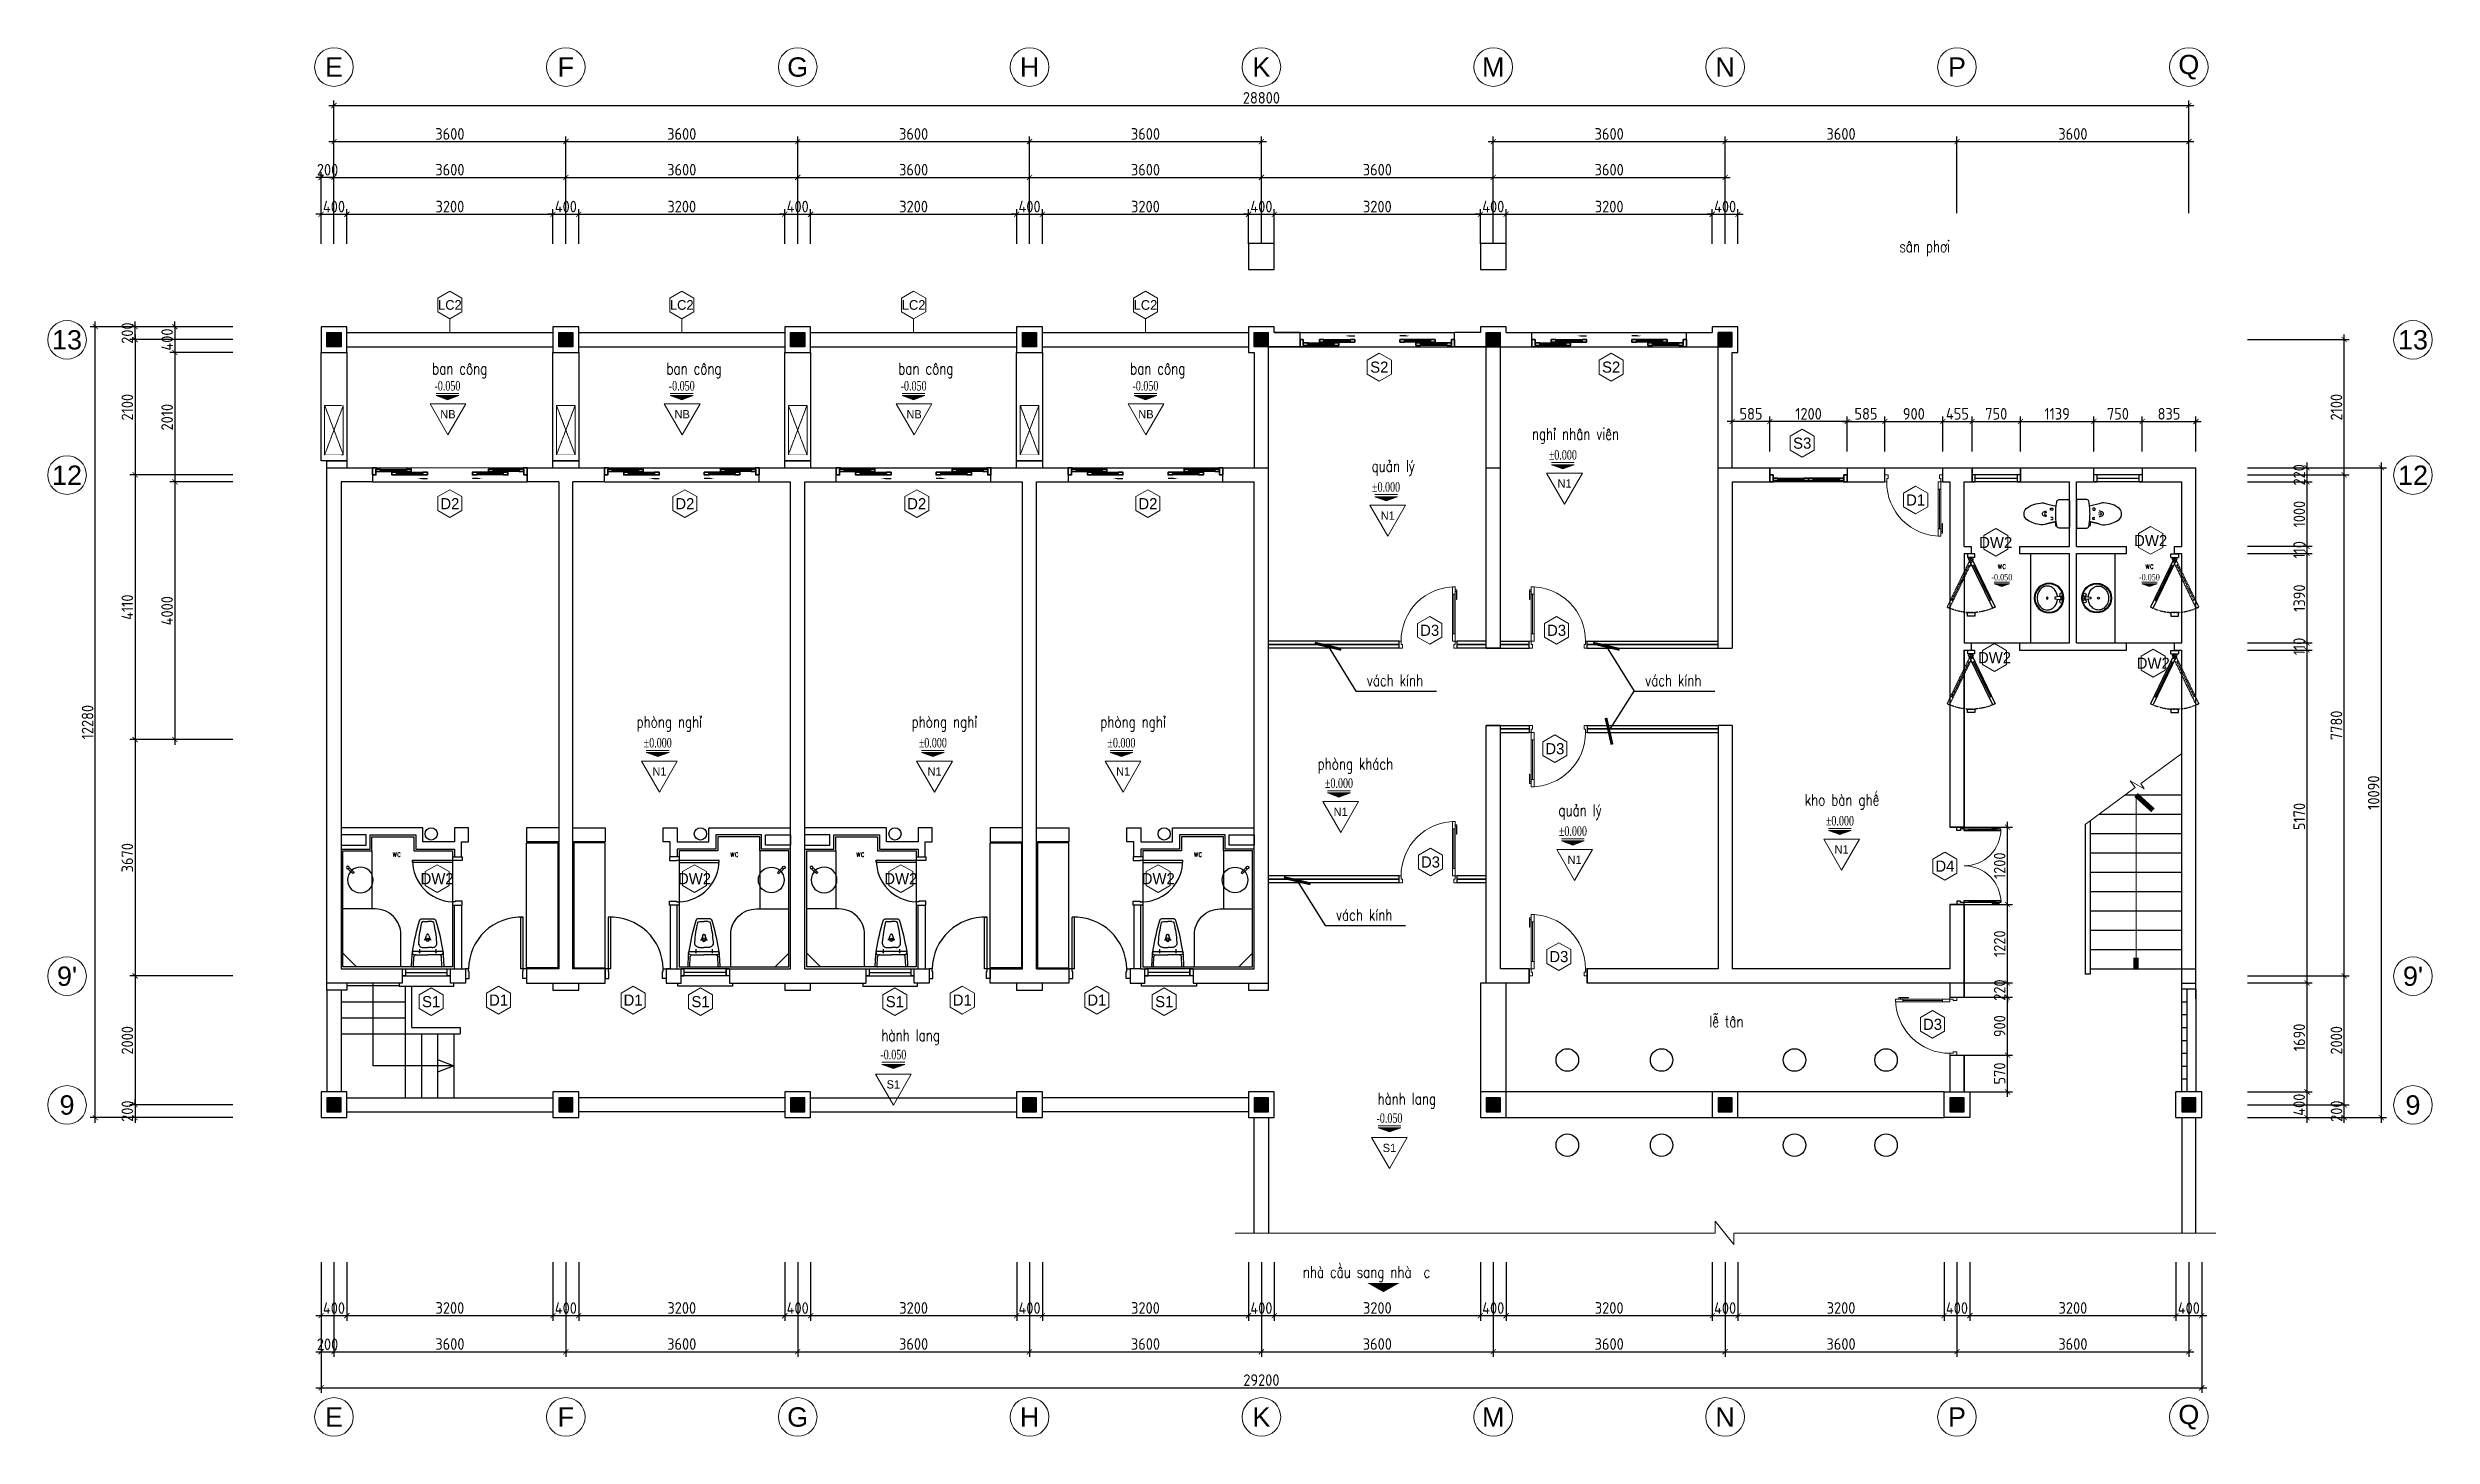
# Model space of a CAD drawing. Header units: millimetres. Extents: x 370 to 37395, y 1571 to 23130.
import ezdxf
from ezdxf.enums import TextEntityAlignment as Align

# ---------------------------------------------------------------- set-up
doc = ezdxf.new("R2010")
doc.units = ezdxf.units.MM
doc.linetypes.add('HIDDEN', pattern=[0.375, 0.25, -0.125])
doc.linetypes.add('HIDDEN2', pattern=[0.1875, 0.125, -0.0625])
for name, color, linetype, lineweight in [('252 DIM', 251, 'Continuous', 5), ('HACTH', 252, 'Continuous', 5), ('KHUAT', 254, 'HIDDEN2', 15), ('N-CUA', 254, 'Continuous', 18), ('NETMANH', 43, 'Continuous', 15), ('NEW', 11, 'Continuous', 35), ('ZONES', 7, 'Continuous', 18)]:
    doc.layers.add(name, color=color, linetype=linetype, lineweight=lineweight)
for name, color, linetype in [('33-Thiet bi', 33, 'Continuous'), ('CUA', 11, 'Continuous'), ('Dim', 144, 'Continuous'), ('HATCH', 8, 'Continuous'), ('MURC', 7, 'Continuous'), ('NOITHAT', 8, 'Continuous'), ('TEXT', 11, 'Continuous'), ('THAY', 9, 'Continuous'), ('tuong', 11, 'Continuous')]:
    doc.layers.add(name, color=color, linetype=linetype)
doc.styles.add('ARIALH', font='VnArialH.TTF')
doc.styles.add('AVANTH', font='VnAvantH.TTF')
doc.styles.add('ISOCP', font='isocp.shx')
doc.styles.add('VNS', font='vntimeh.shx', dxfattribs={"width": 0.7})
doc.styles.add('VNSIMLI', font='vnsimli.shx', dxfattribs={"width": 0.75})
doc.dimstyles.new('1-100', dxfattribs={"dimtxt": 180, "dimasz": 80, "dimexe": 80, "dimexo": 0, "dimgap": 30, "dimtad": 1, "dimdec": 0, "dimzin": 0, "dimdsep": 46, "dimtxsty": 'ISOCP', "dimblk1": 'ARCHTICK', "dimblk2": 'ARCHTICK', "dimsah": 1, "dimcen": 0.09, "dimdle": 80, "dimclrd": 8, "dimclre": 256, "dimclrt": 11, "dimadec": 0, "dimazin": 0, "dimtfac": 1, "dimtdec": 0, "dimtix": 1, "dimtmove": 2, "dimatfit": 3, "dimldrblk": 'ARCHTICK', "dimfxl": 80, "dimtolj": 1, "dimtzin": 0, "dimlwd": -1, "dimarcsym": 0})
doc.dimstyles.new('100x2nn', dxfattribs={"dimscale": 2, "dimtxt": 180, "dimasz": 80, "dimexe": 80, "dimexo": 0, "dimgap": 30, "dimtad": 1, "dimdec": 0, "dimzin": 0, "dimdsep": 46, "dimtxsty": 'ISOCP', "dimblk1": 'ARCHTICK', "dimblk2": 'ARCHTICK', "dimsah": 1, "dimcen": 0.09, "dimdle": 80, "dimclrd": 8, "dimclre": 8, "dimclrt": 7, "dimadec": 0, "dimazin": 0, "dimtfac": 1, "dimtdec": 0, "dimtmove": 2, "dimatfit": 3, "dimldrblk": 'ARCHTICK', "dimfxl": 80, "dimtolj": 1, "dimtzin": 0, "dimarcsym": 0})

msp = doc.modelspace()

# ---------------------------------------------------------------- texts
at = {"layer": 'TEXT', "color": 7, "style": 'VNSIMLI', "width": 0.75}
for s, p in [('s©n ph¬i', (29908.8, 20044.6)), ('ban c«ng', (7195.5, 18149)), ('ban c«ng', (10833.3, 18149)), ('ban c«ng', (14433.3, 18149)), ('ban c«ng', (18033.3, 18149)), ('nghØ nh©n viªn', (24768.4, 17134)), ('qu¶n lý', (21597.7, 16635.4)), ('phßng nghØ', (10531.5, 12664.3)), ('phßng nghØ', (14802.9, 12664.3)), ('phßng nghØ', (17731.5, 12664.3)), ('phßng kh¸ch', (21262.2, 12012.4)), ('kho bµn ghÕ', (28809.2, 11453.1)), ('qu¶n lý', (24498.3, 11291.6)), ('hµnh lang ', (14316.1, 7797.8)), ('lÔ t©n', (26701.2, 8011.3)), ('hµnh lang ', (22018.9, 6812))]:
    msp.add_text(s, height=180, dxfattribs=at).set_placement(p, align=Align.MIDDLE_RIGHT)
for s, height, p in [('wc', 101.25, (30647.1, 15038.5)), ('wc', 101.25, (32938.8, 15038.5)), ('v¸ch kÝnh', 180, (20853.2, 13217.9)), ('v¸ch kÝnh', 180, (25174.6, 13217.9)), ('wc', 101.25, (5722.7, 10567.3)), ('wc', 101.25, (10966, 10567.3)), ('wc', 101.25, (12922.7, 10567.3)), ('wc', 101.25, (18166, 10567.3)), ('v¸ch kÝnh', 180, (20374.8, 9577.6)), ('nhµ cÇu sang nhµ  c ', 180, (19857.5, 4031.8))]:
    msp.add_text(s, height=height, dxfattribs=at).set_placement(p)

# ---------------------------------------------------------------- blocks, each defined once
blk = doc.blocks.new('c900')
blk.add_line((51, 224), (51, 839))
for points in [[(29, 903), (4, 903), (4, 755)], [(29, 878), (9, 878), (9, 755), (4, 755)], [(29, 839), (74, 839), (74, 953), (29, 953), (29, 839)], [(29, 854), (29, 209)], [(74, 224), (74, 869)], [(74, 224), (29, 224), (29, 110), (74, 110), (74, 224)]]:
    blk.add_lwpolyline(points)
for points in [[(0, 0), (0, 110), (29, 110), (29, 57), (50, 57), (50, 0)], [(900, 0), (900, 110), (871, 110), (871, 57), (850, 57), (850, 0)]]:
    blk.add_lwpolyline(points, close=True)
at = {"layer": 'NETMANH'}
blk.add_arc((33, 114), 838, 359.6929, 90.3071, dxfattribs=at)
blk = doc.blocks.new('AXIS')
at = {"layer": 'ZONES'}
blk.add_circle((0, 0), 300, dxfattribs=at)
at = {"layer": 'ZONES', "style": 'ARIALH'}
blk.add_attdef('TENTRUCDINHVI', text='', height=300, dxfattribs=at).set_placement((0, 0), align=Align.MIDDLE)
blk = doc.blocks.new('_ArchTick')
at = {"color": 0, "linetype": 'ByBlock', "const_width": 0.15}
blk.add_lwpolyline([(-0.5, -0.5), (0.5, 0.5)], dxfattribs=at)
blk = doc.blocks.new('*D654')
at = {"layer": 'Defpoints', "color": 0, "transparency": 16777216}
for p in [(5015, 20544), (4615, 20085), (5015, 20085)]:
    blk.add_point(p, dxfattribs=at)
at = {"layer": 'Dim', "color": 8, "transparency": 16777216}
for p, q in [((4615, 20544), (4535, 20544)), ((4615, 20544), (5015, 20544)), ((5015, 20544), (5095, 20544))]:
    blk.add_line(p, q, dxfattribs=at)
at = {"layer": 'Dim', "lineweight": -2, "transparency": 16777216}
for p, q in [((4615, 20085), (4615, 20624)), ((5015, 20085), (5015, 20624))]:
    blk.add_line(p, q, dxfattribs=at)
at = {"layer": 'Dim', "color": 8, "transparency": 16777216, "xscale": 80, "yscale": 80, "zscale": 80}
blk.add_blockref('_ArchTick', (4615, 20544), dxfattribs=at)
at = {"layer": 'Dim', "color": 8, "transparency": 16777216, "xscale": 80, "yscale": 80, "zscale": 80, "rotation": 180}
blk.add_blockref('_ArchTick', (5015, 20544), dxfattribs=at)
at = {"layer": 'Dim', "color": 11, "transparency": 16777216, "insert": (4815, 20664), "char_height": 180, "attachment_point": 5, "style": 'ISOCP'}
blk.add_mtext('\\A1;400', dxfattribs=at)
blk = doc.blocks.new('*D655')
at = {"layer": 'Defpoints', "color": 0, "transparency": 16777216}
for p in [(8215, 20544), (5015, 20085), (8215, 20085)]:
    blk.add_point(p, dxfattribs=at)
at = {"layer": 'Dim', "color": 8, "transparency": 16777216}
blk.add_line((4935, 20544), (8295, 20544), dxfattribs=at)
at = {"layer": 'Dim', "lineweight": -2, "transparency": 16777216}
for p, q in [((5015, 20085), (5015, 20624)), ((8215, 20085), (8215, 20624))]:
    blk.add_line(p, q, dxfattribs=at)
at = {"layer": 'Dim', "color": 8, "transparency": 16777216, "xscale": 80, "yscale": 80, "zscale": 80, "rotation": 180}
blk.add_blockref('_ArchTick', (5015, 20544), dxfattribs=at)
at = {"layer": 'Dim', "color": 8, "transparency": 16777216, "xscale": 80, "yscale": 80, "zscale": 80}
blk.add_blockref('_ArchTick', (8215, 20544), dxfattribs=at)
at = {"layer": 'Dim', "color": 11, "transparency": 16777216, "insert": (6615, 20664), "char_height": 180, "attachment_point": 5, "style": 'ISOCP'}
blk.add_mtext('\\A1;3200', dxfattribs=at)
blk = doc.blocks.new('*D656')
at = {"layer": 'Defpoints', "color": 0, "transparency": 16777216}
for p in [(8615, 20544), (8215, 20085), (8615, 20085)]:
    blk.add_point(p, dxfattribs=at)
at = {"layer": 'Dim', "color": 8, "transparency": 16777216}
for p, q in [((8215, 20544), (8135, 20544)), ((8215, 20544), (8615, 20544)), ((8615, 20544), (8695, 20544))]:
    blk.add_line(p, q, dxfattribs=at)
at = {"layer": 'Dim', "lineweight": -2, "transparency": 16777216}
for p, q in [((8215, 20085), (8215, 20624)), ((8615, 20085), (8615, 20624))]:
    blk.add_line(p, q, dxfattribs=at)
at = {"layer": 'Dim', "color": 8, "transparency": 16777216, "xscale": 80, "yscale": 80, "zscale": 80}
blk.add_blockref('_ArchTick', (8215, 20544), dxfattribs=at)
at = {"layer": 'Dim', "color": 8, "transparency": 16777216, "xscale": 80, "yscale": 80, "zscale": 80, "rotation": 180}
blk.add_blockref('_ArchTick', (8615, 20544), dxfattribs=at)
at = {"layer": 'Dim', "color": 11, "transparency": 16777216, "insert": (8415, 20664), "char_height": 180, "attachment_point": 5, "style": 'ISOCP'}
blk.add_mtext('\\A1;400', dxfattribs=at)
blk = doc.blocks.new('*D637')
at = {"layer": 'Defpoints', "color": 0, "transparency": 16777216}
for p in [(11815, 20544), (8615, 20085), (11815, 20085)]:
    blk.add_point(p, dxfattribs=at)
at = {"layer": 'Dim', "color": 8, "transparency": 16777216}
blk.add_line((8535, 20544), (11895, 20544), dxfattribs=at)
at = {"layer": 'Dim', "lineweight": -2, "transparency": 16777216}
for p, q in [((8615, 20085), (8615, 20624)), ((11815, 20085), (11815, 20624))]:
    blk.add_line(p, q, dxfattribs=at)
at = {"layer": 'Dim', "color": 8, "transparency": 16777216, "xscale": 80, "yscale": 80, "zscale": 80, "rotation": 180}
blk.add_blockref('_ArchTick', (8615, 20544), dxfattribs=at)
at = {"layer": 'Dim', "color": 8, "transparency": 16777216, "xscale": 80, "yscale": 80, "zscale": 80}
blk.add_blockref('_ArchTick', (11815, 20544), dxfattribs=at)
at = {"layer": 'Dim', "color": 11, "transparency": 16777216, "insert": (10215, 20664), "char_height": 180, "attachment_point": 5, "style": 'ISOCP'}
blk.add_mtext('\\A1;3200', dxfattribs=at)
blk = doc.blocks.new('*D638')
at = {"layer": 'Defpoints', "color": 0, "transparency": 16777216}
for p in [(12215, 20544), (11815, 20085), (12215, 20085)]:
    blk.add_point(p, dxfattribs=at)
at = {"layer": 'Dim', "color": 8, "transparency": 16777216}
for p, q in [((11815, 20544), (11735, 20544)), ((11815, 20544), (12215, 20544)), ((12215, 20544), (12295, 20544))]:
    blk.add_line(p, q, dxfattribs=at)
at = {"layer": 'Dim', "lineweight": -2, "transparency": 16777216}
for p, q in [((11815, 20085), (11815, 20624)), ((12215, 20085), (12215, 20624))]:
    blk.add_line(p, q, dxfattribs=at)
at = {"layer": 'Dim', "color": 8, "transparency": 16777216, "xscale": 80, "yscale": 80, "zscale": 80}
blk.add_blockref('_ArchTick', (11815, 20544), dxfattribs=at)
at = {"layer": 'Dim', "color": 8, "transparency": 16777216, "xscale": 80, "yscale": 80, "zscale": 80, "rotation": 180}
blk.add_blockref('_ArchTick', (12215, 20544), dxfattribs=at)
at = {"layer": 'Dim', "color": 11, "transparency": 16777216, "insert": (12015, 20664), "char_height": 180, "attachment_point": 5, "style": 'ISOCP'}
blk.add_mtext('\\A1;400', dxfattribs=at)
blk = doc.blocks.new('*D639')
at = {"layer": 'Defpoints', "color": 0, "transparency": 16777216}
for p in [(15415, 20544), (12215, 20085), (15415, 20085)]:
    blk.add_point(p, dxfattribs=at)
at = {"layer": 'Dim', "color": 8, "transparency": 16777216}
blk.add_line((12135, 20544), (15495, 20544), dxfattribs=at)
at = {"layer": 'Dim', "lineweight": -2, "transparency": 16777216}
for p, q in [((12215, 20085), (12215, 20624)), ((15415, 20085), (15415, 20624))]:
    blk.add_line(p, q, dxfattribs=at)
at = {"layer": 'Dim', "color": 8, "transparency": 16777216, "xscale": 80, "yscale": 80, "zscale": 80, "rotation": 180}
blk.add_blockref('_ArchTick', (12215, 20544), dxfattribs=at)
at = {"layer": 'Dim', "color": 8, "transparency": 16777216, "xscale": 80, "yscale": 80, "zscale": 80}
blk.add_blockref('_ArchTick', (15415, 20544), dxfattribs=at)
at = {"layer": 'Dim', "color": 11, "transparency": 16777216, "insert": (13815, 20664), "char_height": 180, "attachment_point": 5, "style": 'ISOCP'}
blk.add_mtext('\\A1;3200', dxfattribs=at)
blk = doc.blocks.new('*D640')
at = {"layer": 'Defpoints', "color": 0, "transparency": 16777216}
for p in [(15815, 20544), (15415, 20085), (15815, 20085)]:
    blk.add_point(p, dxfattribs=at)
at = {"layer": 'Dim', "color": 8, "transparency": 16777216}
for p, q in [((15415, 20544), (15335, 20544)), ((15415, 20544), (15815, 20544)), ((15815, 20544), (15895, 20544))]:
    blk.add_line(p, q, dxfattribs=at)
at = {"layer": 'Dim', "lineweight": -2, "transparency": 16777216}
for p, q in [((15415, 20085), (15415, 20624)), ((15815, 20085), (15815, 20624))]:
    blk.add_line(p, q, dxfattribs=at)
at = {"layer": 'Dim', "color": 8, "transparency": 16777216, "xscale": 80, "yscale": 80, "zscale": 80}
blk.add_blockref('_ArchTick', (15415, 20544), dxfattribs=at)
at = {"layer": 'Dim', "color": 8, "transparency": 16777216, "xscale": 80, "yscale": 80, "zscale": 80, "rotation": 180}
blk.add_blockref('_ArchTick', (15815, 20544), dxfattribs=at)
at = {"layer": 'Dim', "color": 11, "transparency": 16777216, "insert": (15615, 20664), "char_height": 180, "attachment_point": 5, "style": 'ISOCP'}
blk.add_mtext('\\A1;400', dxfattribs=at)
blk = doc.blocks.new('*D641')
at = {"layer": 'Defpoints', "color": 0, "transparency": 16777216}
for p in [(19015, 20544), (15815, 20085), (19015, 20085)]:
    blk.add_point(p, dxfattribs=at)
at = {"layer": 'Dim', "color": 8, "transparency": 16777216}
blk.add_line((15735, 20544), (19095, 20544), dxfattribs=at)
at = {"layer": 'Dim', "lineweight": -2, "transparency": 16777216}
for p, q in [((15815, 20085), (15815, 20624)), ((19015, 20085), (19015, 20624))]:
    blk.add_line(p, q, dxfattribs=at)
at = {"layer": 'Dim', "color": 8, "transparency": 16777216, "xscale": 80, "yscale": 80, "zscale": 80, "rotation": 180}
blk.add_blockref('_ArchTick', (15815, 20544), dxfattribs=at)
at = {"layer": 'Dim', "color": 8, "transparency": 16777216, "xscale": 80, "yscale": 80, "zscale": 80}
blk.add_blockref('_ArchTick', (19015, 20544), dxfattribs=at)
at = {"layer": 'Dim', "color": 11, "transparency": 16777216, "insert": (17415, 20664), "char_height": 180, "attachment_point": 5, "style": 'ISOCP'}
blk.add_mtext('\\A1;3200', dxfattribs=at)
blk = doc.blocks.new('*D642')
at = {"layer": 'Defpoints', "color": 0, "transparency": 16777216}
for p in [(19415, 20544), (19015, 20085), (19415, 20085)]:
    blk.add_point(p, dxfattribs=at)
at = {"layer": 'Dim', "color": 8, "transparency": 16777216}
for p, q in [((19015, 20544), (18935, 20544)), ((19015, 20544), (19415, 20544)), ((19415, 20544), (19495, 20544))]:
    blk.add_line(p, q, dxfattribs=at)
at = {"layer": 'Dim', "lineweight": -2, "transparency": 16777216}
for p, q in [((19015, 20085), (19015, 20624)), ((19415, 20085), (19415, 20624))]:
    blk.add_line(p, q, dxfattribs=at)
at = {"layer": 'Dim', "color": 8, "transparency": 16777216, "xscale": 80, "yscale": 80, "zscale": 80}
blk.add_blockref('_ArchTick', (19015, 20544), dxfattribs=at)
at = {"layer": 'Dim', "color": 8, "transparency": 16777216, "xscale": 80, "yscale": 80, "zscale": 80, "rotation": 180}
blk.add_blockref('_ArchTick', (19415, 20544), dxfattribs=at)
at = {"layer": 'Dim', "color": 11, "transparency": 16777216, "insert": (19215, 20664), "char_height": 180, "attachment_point": 5, "style": 'ISOCP'}
blk.add_mtext('\\A1;400', dxfattribs=at)
blk = doc.blocks.new('*D643')
at = {"layer": 'Defpoints', "color": 0, "transparency": 16777216}
for p in [(22615, 20544), (19415, 20085), (22615, 20085)]:
    blk.add_point(p, dxfattribs=at)
at = {"layer": 'Dim', "color": 8, "transparency": 16777216}
blk.add_line((19335, 20544), (22695, 20544), dxfattribs=at)
at = {"layer": 'Dim', "lineweight": -2, "transparency": 16777216}
for p, q in [((19415, 20085), (19415, 20624)), ((22615, 20085), (22615, 20624))]:
    blk.add_line(p, q, dxfattribs=at)
at = {"layer": 'Dim', "color": 8, "transparency": 16777216, "xscale": 80, "yscale": 80, "zscale": 80, "rotation": 180}
blk.add_blockref('_ArchTick', (19415, 20544), dxfattribs=at)
at = {"layer": 'Dim', "color": 8, "transparency": 16777216, "xscale": 80, "yscale": 80, "zscale": 80}
blk.add_blockref('_ArchTick', (22615, 20544), dxfattribs=at)
at = {"layer": 'Dim', "color": 11, "transparency": 16777216, "insert": (21015, 20664), "char_height": 180, "attachment_point": 5, "style": 'ISOCP'}
blk.add_mtext('\\A1;3200', dxfattribs=at)
blk = doc.blocks.new('*D644')
at = {"layer": 'Defpoints', "color": 0, "transparency": 16777216}
for p in [(23015, 20544), (22615, 20085), (23015, 20085)]:
    blk.add_point(p, dxfattribs=at)
at = {"layer": 'Dim', "color": 8, "transparency": 16777216}
for p, q in [((22615, 20544), (22535, 20544)), ((22615, 20544), (23015, 20544)), ((23015, 20544), (23095, 20544))]:
    blk.add_line(p, q, dxfattribs=at)
at = {"layer": 'Dim', "lineweight": -2, "transparency": 16777216}
for p, q in [((22615, 20085), (22615, 20624)), ((23015, 20085), (23015, 20624))]:
    blk.add_line(p, q, dxfattribs=at)
at = {"layer": 'Dim', "color": 8, "transparency": 16777216, "xscale": 80, "yscale": 80, "zscale": 80}
blk.add_blockref('_ArchTick', (22615, 20544), dxfattribs=at)
at = {"layer": 'Dim', "color": 8, "transparency": 16777216, "xscale": 80, "yscale": 80, "zscale": 80, "rotation": 180}
blk.add_blockref('_ArchTick', (23015, 20544), dxfattribs=at)
at = {"layer": 'Dim', "color": 11, "transparency": 16777216, "insert": (22815, 20664), "char_height": 180, "attachment_point": 5, "style": 'ISOCP'}
blk.add_mtext('\\A1;400', dxfattribs=at)
blk = doc.blocks.new('*D602')
at = {"layer": 'Defpoints', "color": 0, "transparency": 16777216}
for p in [(26215, 20544), (23015, 20085), (26215, 20085)]:
    blk.add_point(p, dxfattribs=at)
at = {"layer": 'Dim', "color": 8, "transparency": 16777216}
blk.add_line((22935, 20544), (26295, 20544), dxfattribs=at)
at = {"layer": 'Dim', "lineweight": -2, "transparency": 16777216}
for p, q in [((23015, 20085), (23015, 20624)), ((26215, 20085), (26215, 20624))]:
    blk.add_line(p, q, dxfattribs=at)
at = {"layer": 'Dim', "color": 8, "transparency": 16777216, "xscale": 80, "yscale": 80, "zscale": 80, "rotation": 180}
blk.add_blockref('_ArchTick', (23015, 20544), dxfattribs=at)
at = {"layer": 'Dim', "color": 8, "transparency": 16777216, "xscale": 80, "yscale": 80, "zscale": 80}
blk.add_blockref('_ArchTick', (26215, 20544), dxfattribs=at)
at = {"layer": 'Dim', "color": 11, "transparency": 16777216, "insert": (24615, 20664), "char_height": 180, "attachment_point": 5, "style": 'ISOCP'}
blk.add_mtext('\\A1;3200', dxfattribs=at)
blk = doc.blocks.new('*D603')
at = {"layer": 'Defpoints', "color": 0, "transparency": 16777216}
for p in [(26615, 20544), (26215, 20085), (26615, 20085)]:
    blk.add_point(p, dxfattribs=at)
at = {"layer": 'Dim', "color": 8, "transparency": 16777216}
for p, q in [((26215, 20544), (26135, 20544)), ((26215, 20544), (26615, 20544)), ((26615, 20544), (26695, 20544))]:
    blk.add_line(p, q, dxfattribs=at)
at = {"layer": 'Dim', "lineweight": -2, "transparency": 16777216}
for p, q in [((26215, 20085), (26215, 20624)), ((26615, 20085), (26615, 20624))]:
    blk.add_line(p, q, dxfattribs=at)
at = {"layer": 'Dim', "color": 8, "transparency": 16777216, "xscale": 80, "yscale": 80, "zscale": 80}
blk.add_blockref('_ArchTick', (26215, 20544), dxfattribs=at)
at = {"layer": 'Dim', "color": 8, "transparency": 16777216, "xscale": 80, "yscale": 80, "zscale": 80, "rotation": 180}
blk.add_blockref('_ArchTick', (26615, 20544), dxfattribs=at)
at = {"layer": 'Dim', "color": 11, "transparency": 16777216, "insert": (26415, 20664), "char_height": 180, "attachment_point": 5, "style": 'ISOCP'}
blk.add_mtext('\\A1;400', dxfattribs=at)
blk = doc.blocks.new('*D604')
at = {"layer": 'Defpoints', "color": 0, "transparency": 16777216}
for p in [(8415, 21116), (4815, 20085), (8415, 20085)]:
    blk.add_point(p, dxfattribs=at)
at = {"layer": 'Dim', "color": 8, "transparency": 16777216}
blk.add_line((4735, 21116), (8495, 21116), dxfattribs=at)
at = {"layer": 'Dim', "lineweight": -2, "transparency": 16777216}
for p, q in [((4815, 20085), (4815, 21196)), ((8415, 20085), (8415, 21196))]:
    blk.add_line(p, q, dxfattribs=at)
at = {"layer": 'Dim', "color": 8, "transparency": 16777216, "xscale": 80, "yscale": 80, "zscale": 80, "rotation": 180}
blk.add_blockref('_ArchTick', (4815, 21116), dxfattribs=at)
at = {"layer": 'Dim', "color": 8, "transparency": 16777216, "xscale": 80, "yscale": 80, "zscale": 80}
blk.add_blockref('_ArchTick', (8415, 21116), dxfattribs=at)
at = {"layer": 'Dim', "color": 11, "transparency": 16777216, "insert": (6615, 21236), "char_height": 180, "attachment_point": 5, "style": 'ISOCP'}
blk.add_mtext('\\A1;3600', dxfattribs=at)
blk = doc.blocks.new('*D605')
at = {"layer": 'Defpoints', "color": 0, "transparency": 16777216}
for p in [(12015, 21116), (8415, 20085), (12015, 20085)]:
    blk.add_point(p, dxfattribs=at)
at = {"layer": 'Dim', "color": 8, "transparency": 16777216}
blk.add_line((8335, 21116), (12095, 21116), dxfattribs=at)
at = {"layer": 'Dim', "lineweight": -2, "transparency": 16777216}
for p, q in [((8415, 20085), (8415, 21196)), ((12015, 20085), (12015, 21196))]:
    blk.add_line(p, q, dxfattribs=at)
at = {"layer": 'Dim', "color": 8, "transparency": 16777216, "xscale": 80, "yscale": 80, "zscale": 80, "rotation": 180}
blk.add_blockref('_ArchTick', (8415, 21116), dxfattribs=at)
at = {"layer": 'Dim', "color": 8, "transparency": 16777216, "xscale": 80, "yscale": 80, "zscale": 80}
blk.add_blockref('_ArchTick', (12015, 21116), dxfattribs=at)
at = {"layer": 'Dim', "color": 11, "transparency": 16777216, "insert": (10215, 21236), "char_height": 180, "attachment_point": 5, "style": 'ISOCP'}
blk.add_mtext('\\A1;3600', dxfattribs=at)
blk = doc.blocks.new('*D606')
at = {"layer": 'Defpoints', "color": 0, "transparency": 16777216}
for p in [(15615, 21116), (12015, 20085), (15615, 20085)]:
    blk.add_point(p, dxfattribs=at)
at = {"layer": 'Dim', "color": 8, "transparency": 16777216}
blk.add_line((11935, 21116), (15695, 21116), dxfattribs=at)
at = {"layer": 'Dim', "lineweight": -2, "transparency": 16777216}
for p, q in [((12015, 20085), (12015, 21196)), ((15615, 20085), (15615, 21196))]:
    blk.add_line(p, q, dxfattribs=at)
at = {"layer": 'Dim', "color": 8, "transparency": 16777216, "xscale": 80, "yscale": 80, "zscale": 80, "rotation": 180}
blk.add_blockref('_ArchTick', (12015, 21116), dxfattribs=at)
at = {"layer": 'Dim', "color": 8, "transparency": 16777216, "xscale": 80, "yscale": 80, "zscale": 80}
blk.add_blockref('_ArchTick', (15615, 21116), dxfattribs=at)
at = {"layer": 'Dim', "color": 11, "transparency": 16777216, "insert": (13815, 21236), "char_height": 180, "attachment_point": 5, "style": 'ISOCP'}
blk.add_mtext('\\A1;3600', dxfattribs=at)
blk = doc.blocks.new('*D607')
at = {"layer": 'Defpoints', "color": 0, "transparency": 16777216}
for p in [(19215, 21116), (15615, 20085), (19215, 20085)]:
    blk.add_point(p, dxfattribs=at)
at = {"layer": 'Dim', "color": 8, "transparency": 16777216}
blk.add_line((15535, 21116), (19295, 21116), dxfattribs=at)
at = {"layer": 'Dim', "lineweight": -2, "transparency": 16777216}
for p, q in [((15615, 20085), (15615, 21196)), ((19215, 20085), (19215, 21196))]:
    blk.add_line(p, q, dxfattribs=at)
at = {"layer": 'Dim', "color": 8, "transparency": 16777216, "xscale": 80, "yscale": 80, "zscale": 80, "rotation": 180}
blk.add_blockref('_ArchTick', (15615, 21116), dxfattribs=at)
at = {"layer": 'Dim', "color": 8, "transparency": 16777216, "xscale": 80, "yscale": 80, "zscale": 80}
blk.add_blockref('_ArchTick', (19215, 21116), dxfattribs=at)
at = {"layer": 'Dim', "color": 11, "transparency": 16777216, "insert": (17415, 21236), "char_height": 180, "attachment_point": 5, "style": 'ISOCP'}
blk.add_mtext('\\A1;3600', dxfattribs=at)
blk = doc.blocks.new('*D608')
at = {"layer": 'Defpoints', "color": 0, "transparency": 16777216}
for p in [(22815, 21116), (19215, 20085), (22815, 20085)]:
    blk.add_point(p, dxfattribs=at)
at = {"layer": 'Dim', "color": 8, "transparency": 16777216}
blk.add_line((19135, 21116), (22895, 21116), dxfattribs=at)
at = {"layer": 'Dim', "lineweight": -2, "transparency": 16777216}
for p, q in [((19215, 20085), (19215, 21196)), ((22815, 20085), (22815, 21196))]:
    blk.add_line(p, q, dxfattribs=at)
at = {"layer": 'Dim', "color": 8, "transparency": 16777216, "xscale": 80, "yscale": 80, "zscale": 80, "rotation": 180}
blk.add_blockref('_ArchTick', (19215, 21116), dxfattribs=at)
at = {"layer": 'Dim', "color": 8, "transparency": 16777216, "xscale": 80, "yscale": 80, "zscale": 80}
blk.add_blockref('_ArchTick', (22815, 21116), dxfattribs=at)
at = {"layer": 'Dim', "color": 11, "transparency": 16777216, "insert": (21015, 21236), "char_height": 180, "attachment_point": 5, "style": 'ISOCP'}
blk.add_mtext('\\A1;3600', dxfattribs=at)
blk = doc.blocks.new('*D609')
at = {"layer": 'Defpoints', "color": 0, "transparency": 16777216}
for p in [(26415, 21116), (22815, 20085), (26415, 20085)]:
    blk.add_point(p, dxfattribs=at)
at = {"layer": 'Dim', "color": 8, "transparency": 16777216}
blk.add_line((22735, 21116), (26495, 21116), dxfattribs=at)
at = {"layer": 'Dim', "lineweight": -2, "transparency": 16777216}
for p, q in [((22815, 20085), (22815, 21196)), ((26415, 20085), (26415, 21196))]:
    blk.add_line(p, q, dxfattribs=at)
at = {"layer": 'Dim', "color": 8, "transparency": 16777216, "xscale": 80, "yscale": 80, "zscale": 80, "rotation": 180}
blk.add_blockref('_ArchTick', (22815, 21116), dxfattribs=at)
at = {"layer": 'Dim', "color": 8, "transparency": 16777216, "xscale": 80, "yscale": 80, "zscale": 80}
blk.add_blockref('_ArchTick', (26415, 21116), dxfattribs=at)
at = {"layer": 'Dim', "color": 11, "transparency": 16777216, "insert": (24615, 21236), "char_height": 180, "attachment_point": 5, "style": 'ISOCP'}
blk.add_mtext('\\A1;3600', dxfattribs=at)
blk = doc.blocks.new('*D610')
at = {"layer": 'Defpoints', "color": 0, "transparency": 16777216}
for p in [(4615, 21116), (4615, 20085), (4815, 20085)]:
    blk.add_point(p, dxfattribs=at)
at = {"layer": 'Dim', "color": 8, "transparency": 16777216}
for p, q in [((4615, 21116), (4535, 21116)), ((4815, 21116), (4615, 21116)), ((4815, 21116), (4895, 21116))]:
    blk.add_line(p, q, dxfattribs=at)
at = {"layer": 'Dim', "lineweight": -2, "transparency": 16777216}
for p, q in [((4615, 20085), (4615, 21196)), ((4815, 20085), (4815, 21196))]:
    blk.add_line(p, q, dxfattribs=at)
at = {"layer": 'Dim', "color": 8, "transparency": 16777216, "xscale": 80, "yscale": 80, "zscale": 80}
blk.add_blockref('_ArchTick', (4615, 21116), dxfattribs=at)
at = {"layer": 'Dim', "color": 8, "transparency": 16777216, "xscale": 80, "yscale": 80, "zscale": 80, "rotation": 180}
blk.add_blockref('_ArchTick', (4815, 21116), dxfattribs=at)
at = {"layer": 'Dim', "color": 11, "transparency": 16777216, "insert": (4715, 21236), "char_height": 180, "attachment_point": 5, "style": 'ISOCP'}
blk.add_mtext('\\A1;200', dxfattribs=at)
blk = doc.blocks.new('*D627')
at = {"layer": 'Defpoints', "color": 0, "transparency": 16777216}
for p in [(4615, 4273), (5015, 4273), (5015, 3444)]:
    blk.add_point(p, dxfattribs=at)
at = {"layer": 'Dim', "lineweight": -2, "transparency": 16777216}
for p, q in [((4615, 4273), (4615, 3364)), ((5015, 4273), (5015, 3364))]:
    blk.add_line(p, q, dxfattribs=at)
at = {"layer": 'Dim', "color": 8, "transparency": 16777216}
blk.add_line((4535, 3444), (5095, 3444), dxfattribs=at)
at = {"layer": 'Dim', "color": 8, "transparency": 16777216, "xscale": 80, "yscale": 80, "zscale": 80, "rotation": 180}
blk.add_blockref('_ArchTick', (4615, 3444), dxfattribs=at)
at = {"layer": 'Dim', "color": 8, "transparency": 16777216, "xscale": 80, "yscale": 80, "zscale": 80}
blk.add_blockref('_ArchTick', (5015, 3444), dxfattribs=at)
at = {"layer": 'Dim', "color": 11, "transparency": 16777216, "insert": (4815, 3562), "char_height": 180, "attachment_point": 5, "style": 'ISOCP'}
blk.add_mtext('\\A1;400', dxfattribs=at)
blk = doc.blocks.new('*D628')
at = {"layer": 'Defpoints', "color": 0, "transparency": 16777216}
for p in [(5015, 4273), (8215, 4273), (8215, 3444)]:
    blk.add_point(p, dxfattribs=at)
at = {"layer": 'Dim', "lineweight": -2, "transparency": 16777216}
for p, q in [((5015, 4273), (5015, 3364)), ((8215, 4273), (8215, 3364))]:
    blk.add_line(p, q, dxfattribs=at)
at = {"layer": 'Dim', "color": 8, "transparency": 16777216}
blk.add_line((4935, 3444), (8295, 3444), dxfattribs=at)
at = {"layer": 'Dim', "color": 8, "transparency": 16777216, "xscale": 80, "yscale": 80, "zscale": 80, "rotation": 180}
blk.add_blockref('_ArchTick', (5015, 3444), dxfattribs=at)
at = {"layer": 'Dim', "color": 8, "transparency": 16777216, "xscale": 80, "yscale": 80, "zscale": 80}
blk.add_blockref('_ArchTick', (8215, 3444), dxfattribs=at)
at = {"layer": 'Dim', "color": 11, "transparency": 16777216, "insert": (6615, 3564), "char_height": 180, "attachment_point": 5, "style": 'ISOCP'}
blk.add_mtext('\\A1;3200', dxfattribs=at)
blk = doc.blocks.new('*D629')
at = {"layer": 'Defpoints', "color": 0, "transparency": 16777216}
for p in [(8215, 4273), (8615, 4273), (8615, 3444)]:
    blk.add_point(p, dxfattribs=at)
at = {"layer": 'Dim', "lineweight": -2, "transparency": 16777216}
for p, q in [((8215, 4273), (8215, 3364)), ((8615, 4273), (8615, 3364))]:
    blk.add_line(p, q, dxfattribs=at)
at = {"layer": 'Dim', "color": 8, "transparency": 16777216}
blk.add_line((8135, 3444), (8695, 3444), dxfattribs=at)
at = {"layer": 'Dim', "color": 8, "transparency": 16777216, "xscale": 80, "yscale": 80, "zscale": 80, "rotation": 180}
blk.add_blockref('_ArchTick', (8215, 3444), dxfattribs=at)
at = {"layer": 'Dim', "color": 8, "transparency": 16777216, "xscale": 80, "yscale": 80, "zscale": 80}
blk.add_blockref('_ArchTick', (8615, 3444), dxfattribs=at)
at = {"layer": 'Dim', "color": 11, "transparency": 16777216, "insert": (8415, 3562), "char_height": 180, "attachment_point": 5, "style": 'ISOCP'}
blk.add_mtext('\\A1;400', dxfattribs=at)
blk = doc.blocks.new('*D630')
at = {"layer": 'Defpoints', "color": 0, "transparency": 16777216}
for p in [(8615, 4273), (11815, 4273), (11815, 3444)]:
    blk.add_point(p, dxfattribs=at)
at = {"layer": 'Dim', "lineweight": -2, "transparency": 16777216}
for p, q in [((8615, 4273), (8615, 3364)), ((11815, 4273), (11815, 3364))]:
    blk.add_line(p, q, dxfattribs=at)
at = {"layer": 'Dim', "color": 8, "transparency": 16777216}
blk.add_line((8535, 3444), (11895, 3444), dxfattribs=at)
at = {"layer": 'Dim', "color": 8, "transparency": 16777216, "xscale": 80, "yscale": 80, "zscale": 80, "rotation": 180}
blk.add_blockref('_ArchTick', (8615, 3444), dxfattribs=at)
at = {"layer": 'Dim', "color": 8, "transparency": 16777216, "xscale": 80, "yscale": 80, "zscale": 80}
blk.add_blockref('_ArchTick', (11815, 3444), dxfattribs=at)
at = {"layer": 'Dim', "color": 11, "transparency": 16777216, "insert": (10215, 3564), "char_height": 180, "attachment_point": 5, "style": 'ISOCP'}
blk.add_mtext('\\A1;3200', dxfattribs=at)
blk = doc.blocks.new('*D631')
at = {"layer": 'Defpoints', "color": 0, "transparency": 16777216}
for p in [(11815, 4273), (12215, 4273), (12215, 3444)]:
    blk.add_point(p, dxfattribs=at)
at = {"layer": 'Dim', "lineweight": -2, "transparency": 16777216}
for p, q in [((11815, 4273), (11815, 3364)), ((12215, 4273), (12215, 3364))]:
    blk.add_line(p, q, dxfattribs=at)
at = {"layer": 'Dim', "color": 8, "transparency": 16777216}
blk.add_line((11735, 3444), (12295, 3444), dxfattribs=at)
at = {"layer": 'Dim', "color": 8, "transparency": 16777216, "xscale": 80, "yscale": 80, "zscale": 80, "rotation": 180}
blk.add_blockref('_ArchTick', (11815, 3444), dxfattribs=at)
at = {"layer": 'Dim', "color": 8, "transparency": 16777216, "xscale": 80, "yscale": 80, "zscale": 80}
blk.add_blockref('_ArchTick', (12215, 3444), dxfattribs=at)
at = {"layer": 'Dim', "color": 11, "transparency": 16777216, "insert": (12015, 3562), "char_height": 180, "attachment_point": 5, "style": 'ISOCP'}
blk.add_mtext('\\A1;400', dxfattribs=at)
blk = doc.blocks.new('*D632')
at = {"layer": 'Defpoints', "color": 0, "transparency": 16777216}
for p in [(12215, 4273), (15415, 4273), (15415, 3444)]:
    blk.add_point(p, dxfattribs=at)
at = {"layer": 'Dim', "lineweight": -2, "transparency": 16777216}
for p, q in [((12215, 4273), (12215, 3364)), ((15415, 4273), (15415, 3364))]:
    blk.add_line(p, q, dxfattribs=at)
at = {"layer": 'Dim', "color": 8, "transparency": 16777216}
blk.add_line((12135, 3444), (15495, 3444), dxfattribs=at)
at = {"layer": 'Dim', "color": 8, "transparency": 16777216, "xscale": 80, "yscale": 80, "zscale": 80, "rotation": 180}
blk.add_blockref('_ArchTick', (12215, 3444), dxfattribs=at)
at = {"layer": 'Dim', "color": 8, "transparency": 16777216, "xscale": 80, "yscale": 80, "zscale": 80}
blk.add_blockref('_ArchTick', (15415, 3444), dxfattribs=at)
at = {"layer": 'Dim', "color": 11, "transparency": 16777216, "insert": (13815, 3564), "char_height": 180, "attachment_point": 5, "style": 'ISOCP'}
blk.add_mtext('\\A1;3200', dxfattribs=at)
blk = doc.blocks.new('*D633')
at = {"layer": 'Defpoints', "color": 0, "transparency": 16777216}
for p in [(15415, 4273), (15815, 4273), (15815, 3444)]:
    blk.add_point(p, dxfattribs=at)
at = {"layer": 'Dim', "lineweight": -2, "transparency": 16777216}
for p, q in [((15415, 4273), (15415, 3364)), ((15815, 4273), (15815, 3364))]:
    blk.add_line(p, q, dxfattribs=at)
at = {"layer": 'Dim', "color": 8, "transparency": 16777216}
blk.add_line((15335, 3444), (15895, 3444), dxfattribs=at)
at = {"layer": 'Dim', "color": 8, "transparency": 16777216, "xscale": 80, "yscale": 80, "zscale": 80, "rotation": 180}
blk.add_blockref('_ArchTick', (15415, 3444), dxfattribs=at)
at = {"layer": 'Dim', "color": 8, "transparency": 16777216, "xscale": 80, "yscale": 80, "zscale": 80}
blk.add_blockref('_ArchTick', (15815, 3444), dxfattribs=at)
at = {"layer": 'Dim', "color": 11, "transparency": 16777216, "insert": (15615, 3562), "char_height": 180, "attachment_point": 5, "style": 'ISOCP'}
blk.add_mtext('\\A1;400', dxfattribs=at)
blk = doc.blocks.new('*D634')
at = {"layer": 'Defpoints', "color": 0, "transparency": 16777216}
for p in [(15815, 4273), (19015, 4273), (19015, 3444)]:
    blk.add_point(p, dxfattribs=at)
at = {"layer": 'Dim', "lineweight": -2, "transparency": 16777216}
for p, q in [((15815, 4273), (15815, 3364)), ((19015, 4273), (19015, 3364))]:
    blk.add_line(p, q, dxfattribs=at)
at = {"layer": 'Dim', "color": 8, "transparency": 16777216}
blk.add_line((15735, 3444), (19095, 3444), dxfattribs=at)
at = {"layer": 'Dim', "color": 8, "transparency": 16777216, "xscale": 80, "yscale": 80, "zscale": 80, "rotation": 180}
blk.add_blockref('_ArchTick', (15815, 3444), dxfattribs=at)
at = {"layer": 'Dim', "color": 8, "transparency": 16777216, "xscale": 80, "yscale": 80, "zscale": 80}
blk.add_blockref('_ArchTick', (19015, 3444), dxfattribs=at)
at = {"layer": 'Dim', "color": 11, "transparency": 16777216, "insert": (17415, 3564), "char_height": 180, "attachment_point": 5, "style": 'ISOCP'}
blk.add_mtext('\\A1;3200', dxfattribs=at)
blk = doc.blocks.new('*D635')
at = {"layer": 'Defpoints', "color": 0, "transparency": 16777216}
for p in [(19015, 4273), (19415, 4273), (19415, 3444)]:
    blk.add_point(p, dxfattribs=at)
at = {"layer": 'Dim', "lineweight": -2, "transparency": 16777216}
for p, q in [((19015, 4273), (19015, 3364)), ((19415, 4273), (19415, 3364))]:
    blk.add_line(p, q, dxfattribs=at)
at = {"layer": 'Dim', "color": 8, "transparency": 16777216}
blk.add_line((18935, 3444), (19495, 3444), dxfattribs=at)
at = {"layer": 'Dim', "color": 8, "transparency": 16777216, "xscale": 80, "yscale": 80, "zscale": 80, "rotation": 180}
blk.add_blockref('_ArchTick', (19015, 3444), dxfattribs=at)
at = {"layer": 'Dim', "color": 8, "transparency": 16777216, "xscale": 80, "yscale": 80, "zscale": 80}
blk.add_blockref('_ArchTick', (19415, 3444), dxfattribs=at)
at = {"layer": 'Dim', "color": 11, "transparency": 16777216, "insert": (19215, 3562), "char_height": 180, "attachment_point": 5, "style": 'ISOCP'}
blk.add_mtext('\\A1;400', dxfattribs=at)
blk = doc.blocks.new('*D636')
at = {"layer": 'Defpoints', "color": 0, "transparency": 16777216}
for p in [(19415, 4273), (22615, 4273), (22615, 3444)]:
    blk.add_point(p, dxfattribs=at)
at = {"layer": 'Dim', "lineweight": -2, "transparency": 16777216}
for p, q in [((19415, 4273), (19415, 3364)), ((22615, 4273), (22615, 3364))]:
    blk.add_line(p, q, dxfattribs=at)
at = {"layer": 'Dim', "color": 8, "transparency": 16777216}
blk.add_line((19335, 3444), (22695, 3444), dxfattribs=at)
at = {"layer": 'Dim', "color": 8, "transparency": 16777216, "xscale": 80, "yscale": 80, "zscale": 80, "rotation": 180}
blk.add_blockref('_ArchTick', (19415, 3444), dxfattribs=at)
at = {"layer": 'Dim', "color": 8, "transparency": 16777216, "xscale": 80, "yscale": 80, "zscale": 80}
blk.add_blockref('_ArchTick', (22615, 3444), dxfattribs=at)
at = {"layer": 'Dim', "color": 11, "transparency": 16777216, "insert": (21015, 3564), "char_height": 180, "attachment_point": 5, "style": 'ISOCP'}
blk.add_mtext('\\A1;3200', dxfattribs=at)
blk = doc.blocks.new('*D645')
at = {"layer": 'Defpoints', "color": 0, "transparency": 16777216}
for p in [(22615, 4273), (23015, 4273), (23015, 3444)]:
    blk.add_point(p, dxfattribs=at)
at = {"layer": 'Dim', "lineweight": -2, "transparency": 16777216}
for p, q in [((22615, 4273), (22615, 3364)), ((23015, 4273), (23015, 3364))]:
    blk.add_line(p, q, dxfattribs=at)
at = {"layer": 'Dim', "color": 8, "transparency": 16777216}
blk.add_line((22535, 3444), (23095, 3444), dxfattribs=at)
at = {"layer": 'Dim', "color": 8, "transparency": 16777216, "xscale": 80, "yscale": 80, "zscale": 80, "rotation": 180}
blk.add_blockref('_ArchTick', (22615, 3444), dxfattribs=at)
at = {"layer": 'Dim', "color": 8, "transparency": 16777216, "xscale": 80, "yscale": 80, "zscale": 80}
blk.add_blockref('_ArchTick', (23015, 3444), dxfattribs=at)
at = {"layer": 'Dim', "color": 11, "transparency": 16777216, "insert": (22815, 3562), "char_height": 180, "attachment_point": 5, "style": 'ISOCP'}
blk.add_mtext('\\A1;400', dxfattribs=at)
blk = doc.blocks.new('*D646')
at = {"layer": 'Defpoints', "color": 0, "transparency": 16777216}
for p in [(23015, 4273), (26215, 4273), (26215, 3444)]:
    blk.add_point(p, dxfattribs=at)
at = {"layer": 'Dim', "lineweight": -2, "transparency": 16777216}
for p, q in [((23015, 4273), (23015, 3364)), ((26215, 4273), (26215, 3364))]:
    blk.add_line(p, q, dxfattribs=at)
at = {"layer": 'Dim', "color": 8, "transparency": 16777216}
blk.add_line((22935, 3444), (26295, 3444), dxfattribs=at)
at = {"layer": 'Dim', "color": 8, "transparency": 16777216, "xscale": 80, "yscale": 80, "zscale": 80, "rotation": 180}
blk.add_blockref('_ArchTick', (23015, 3444), dxfattribs=at)
at = {"layer": 'Dim', "color": 8, "transparency": 16777216, "xscale": 80, "yscale": 80, "zscale": 80}
blk.add_blockref('_ArchTick', (26215, 3444), dxfattribs=at)
at = {"layer": 'Dim', "color": 11, "transparency": 16777216, "insert": (24615, 3564), "char_height": 180, "attachment_point": 5, "style": 'ISOCP'}
blk.add_mtext('\\A1;3200', dxfattribs=at)
blk = doc.blocks.new('*D647')
at = {"layer": 'Defpoints', "color": 0, "transparency": 16777216}
for p in [(26215, 4273), (26615, 4273), (26615, 3444)]:
    blk.add_point(p, dxfattribs=at)
at = {"layer": 'Dim', "lineweight": -2, "transparency": 16777216}
for p, q in [((26215, 4273), (26215, 3364)), ((26615, 4273), (26615, 3364))]:
    blk.add_line(p, q, dxfattribs=at)
at = {"layer": 'Dim', "color": 8, "transparency": 16777216}
blk.add_line((26135, 3444), (26695, 3444), dxfattribs=at)
at = {"layer": 'Dim', "color": 8, "transparency": 16777216, "xscale": 80, "yscale": 80, "zscale": 80, "rotation": 180}
blk.add_blockref('_ArchTick', (26215, 3444), dxfattribs=at)
at = {"layer": 'Dim', "color": 8, "transparency": 16777216, "xscale": 80, "yscale": 80, "zscale": 80}
blk.add_blockref('_ArchTick', (26615, 3444), dxfattribs=at)
at = {"layer": 'Dim', "color": 11, "transparency": 16777216, "insert": (26415, 3562), "char_height": 180, "attachment_point": 5, "style": 'ISOCP'}
blk.add_mtext('\\A1;400', dxfattribs=at)
blk = doc.blocks.new('*D648')
at = {"layer": 'Defpoints', "color": 0, "transparency": 16777216}
for p in [(26615, 4273), (29815, 4273), (29815, 3444)]:
    blk.add_point(p, dxfattribs=at)
at = {"layer": 'Dim', "lineweight": -2, "transparency": 16777216}
for p, q in [((26615, 4273), (26615, 3364)), ((29815, 4273), (29815, 3364))]:
    blk.add_line(p, q, dxfattribs=at)
at = {"layer": 'Dim', "color": 8, "transparency": 16777216}
blk.add_line((26535, 3444), (29895, 3444), dxfattribs=at)
at = {"layer": 'Dim', "color": 8, "transparency": 16777216, "xscale": 80, "yscale": 80, "zscale": 80, "rotation": 180}
blk.add_blockref('_ArchTick', (26615, 3444), dxfattribs=at)
at = {"layer": 'Dim', "color": 8, "transparency": 16777216, "xscale": 80, "yscale": 80, "zscale": 80}
blk.add_blockref('_ArchTick', (29815, 3444), dxfattribs=at)
at = {"layer": 'Dim', "color": 11, "transparency": 16777216, "insert": (28215, 3564), "char_height": 180, "attachment_point": 5, "style": 'ISOCP'}
blk.add_mtext('\\A1;3200', dxfattribs=at)
blk = doc.blocks.new('*D649')
at = {"layer": 'Defpoints', "color": 0, "transparency": 16777216}
for p in [(29815, 4273), (30215, 4273), (30215, 3444)]:
    blk.add_point(p, dxfattribs=at)
at = {"layer": 'Dim', "lineweight": -2, "transparency": 16777216}
for p, q in [((29815, 4273), (29815, 3364)), ((30215, 4273), (30215, 3364))]:
    blk.add_line(p, q, dxfattribs=at)
at = {"layer": 'Dim', "color": 8, "transparency": 16777216}
blk.add_line((29735, 3444), (30295, 3444), dxfattribs=at)
at = {"layer": 'Dim', "color": 8, "transparency": 16777216, "xscale": 80, "yscale": 80, "zscale": 80, "rotation": 180}
blk.add_blockref('_ArchTick', (29815, 3444), dxfattribs=at)
at = {"layer": 'Dim', "color": 8, "transparency": 16777216, "xscale": 80, "yscale": 80, "zscale": 80}
blk.add_blockref('_ArchTick', (30215, 3444), dxfattribs=at)
at = {"layer": 'Dim', "color": 11, "transparency": 16777216, "insert": (30015, 3562), "char_height": 180, "attachment_point": 5, "style": 'ISOCP'}
blk.add_mtext('\\A1;400', dxfattribs=at)
blk = doc.blocks.new('*D650')
at = {"layer": 'Defpoints', "color": 0, "transparency": 16777216}
for p in [(30215, 4273), (33415, 4273), (33415, 3444)]:
    blk.add_point(p, dxfattribs=at)
at = {"layer": 'Dim', "lineweight": -2, "transparency": 16777216}
for p, q in [((30215, 4273), (30215, 3364)), ((33415, 4273), (33415, 3364))]:
    blk.add_line(p, q, dxfattribs=at)
at = {"layer": 'Dim', "color": 8, "transparency": 16777216}
blk.add_line((30135, 3444), (33495, 3444), dxfattribs=at)
at = {"layer": 'Dim', "color": 8, "transparency": 16777216, "xscale": 80, "yscale": 80, "zscale": 80, "rotation": 180}
blk.add_blockref('_ArchTick', (30215, 3444), dxfattribs=at)
at = {"layer": 'Dim', "color": 8, "transparency": 16777216, "xscale": 80, "yscale": 80, "zscale": 80}
blk.add_blockref('_ArchTick', (33415, 3444), dxfattribs=at)
at = {"layer": 'Dim', "color": 11, "transparency": 16777216, "insert": (31815, 3564), "char_height": 180, "attachment_point": 5, "style": 'ISOCP'}
blk.add_mtext('\\A1;3200', dxfattribs=at)
blk = doc.blocks.new('*D651')
at = {"layer": 'Defpoints', "color": 0, "transparency": 16777216}
for p in [(33415, 4273), (33815, 4273), (33815, 3444)]:
    blk.add_point(p, dxfattribs=at)
at = {"layer": 'Dim', "lineweight": -2, "transparency": 16777216}
for p, q in [((33415, 4273), (33415, 3364)), ((33815, 4273), (33815, 3364))]:
    blk.add_line(p, q, dxfattribs=at)
at = {"layer": 'Dim', "color": 8, "transparency": 16777216}
blk.add_line((33335, 3444), (33895, 3444), dxfattribs=at)
at = {"layer": 'Dim', "color": 8, "transparency": 16777216, "xscale": 80, "yscale": 80, "zscale": 80, "rotation": 180}
blk.add_blockref('_ArchTick', (33415, 3444), dxfattribs=at)
at = {"layer": 'Dim', "color": 8, "transparency": 16777216, "xscale": 80, "yscale": 80, "zscale": 80}
blk.add_blockref('_ArchTick', (33815, 3444), dxfattribs=at)
at = {"layer": 'Dim', "color": 11, "transparency": 16777216, "insert": (33615, 3562), "char_height": 180, "attachment_point": 5, "style": 'ISOCP'}
blk.add_mtext('\\A1;400', dxfattribs=at)
blk = doc.blocks.new('*D652')
at = {"layer": 'Defpoints', "color": 0, "transparency": 16777216}
for p in [(4615, 4273), (4815, 4273), (4815, 2884)]:
    blk.add_point(p, dxfattribs=at)
at = {"layer": 'Dim', "lineweight": -2, "transparency": 16777216}
for p, q in [((4615, 4273), (4615, 2804)), ((4815, 4273), (4815, 2804))]:
    blk.add_line(p, q, dxfattribs=at)
at = {"layer": 'Dim', "color": 8, "transparency": 16777216}
blk.add_line((4535, 2884), (4895, 2884), dxfattribs=at)
at = {"layer": 'Dim', "color": 8, "transparency": 16777216, "xscale": 80, "yscale": 80, "zscale": 80, "rotation": 180}
blk.add_blockref('_ArchTick', (4615, 2884), dxfattribs=at)
at = {"layer": 'Dim', "color": 8, "transparency": 16777216, "xscale": 80, "yscale": 80, "zscale": 80}
blk.add_blockref('_ArchTick', (4815, 2884), dxfattribs=at)
at = {"layer": 'Dim', "color": 11, "transparency": 16777216, "insert": (4715, 3000), "char_height": 180, "attachment_point": 5, "style": 'ISOCP'}
blk.add_mtext('\\A1;200', dxfattribs=at)
blk = doc.blocks.new('*D653')
at = {"layer": 'Defpoints', "color": 0, "transparency": 16777216}
for p in [(4815, 4273), (8415, 4273), (8415, 2884)]:
    blk.add_point(p, dxfattribs=at)
at = {"layer": 'Dim', "lineweight": -2, "transparency": 16777216}
for p, q in [((4815, 4273), (4815, 2804)), ((8415, 4273), (8415, 2804))]:
    blk.add_line(p, q, dxfattribs=at)
at = {"layer": 'Dim', "color": 8, "transparency": 16777216}
blk.add_line((4735, 2884), (8495, 2884), dxfattribs=at)
at = {"layer": 'Dim', "color": 8, "transparency": 16777216, "xscale": 80, "yscale": 80, "zscale": 80, "rotation": 180}
blk.add_blockref('_ArchTick', (4815, 2884), dxfattribs=at)
at = {"layer": 'Dim', "color": 8, "transparency": 16777216, "xscale": 80, "yscale": 80, "zscale": 80}
blk.add_blockref('_ArchTick', (8415, 2884), dxfattribs=at)
at = {"layer": 'Dim', "color": 11, "transparency": 16777216, "insert": (6615, 3004), "char_height": 180, "attachment_point": 5, "style": 'ISOCP'}
blk.add_mtext('\\A1;3600', dxfattribs=at)
blk = doc.blocks.new('*D593')
at = {"layer": 'Defpoints', "color": 0, "transparency": 16777216}
for p in [(8415, 4273), (12015, 4273), (12015, 2884)]:
    blk.add_point(p, dxfattribs=at)
at = {"layer": 'Dim', "lineweight": -2, "transparency": 16777216}
for p, q in [((8415, 4273), (8415, 2804)), ((12015, 4273), (12015, 2804))]:
    blk.add_line(p, q, dxfattribs=at)
at = {"layer": 'Dim', "color": 8, "transparency": 16777216}
blk.add_line((8335, 2884), (12095, 2884), dxfattribs=at)
at = {"layer": 'Dim', "color": 8, "transparency": 16777216, "xscale": 80, "yscale": 80, "zscale": 80, "rotation": 180}
blk.add_blockref('_ArchTick', (8415, 2884), dxfattribs=at)
at = {"layer": 'Dim', "color": 8, "transparency": 16777216, "xscale": 80, "yscale": 80, "zscale": 80}
blk.add_blockref('_ArchTick', (12015, 2884), dxfattribs=at)
at = {"layer": 'Dim', "color": 11, "transparency": 16777216, "insert": (10215, 3004), "char_height": 180, "attachment_point": 5, "style": 'ISOCP'}
blk.add_mtext('\\A1;3600', dxfattribs=at)
blk = doc.blocks.new('*D594')
at = {"layer": 'Defpoints', "color": 0, "transparency": 16777216}
for p in [(12015, 4273), (15615, 4273), (15615, 2884)]:
    blk.add_point(p, dxfattribs=at)
at = {"layer": 'Dim', "lineweight": -2, "transparency": 16777216}
for p, q in [((12015, 4273), (12015, 2804)), ((15615, 4273), (15615, 2804))]:
    blk.add_line(p, q, dxfattribs=at)
at = {"layer": 'Dim', "color": 8, "transparency": 16777216}
blk.add_line((11935, 2884), (15695, 2884), dxfattribs=at)
at = {"layer": 'Dim', "color": 8, "transparency": 16777216, "xscale": 80, "yscale": 80, "zscale": 80, "rotation": 180}
blk.add_blockref('_ArchTick', (12015, 2884), dxfattribs=at)
at = {"layer": 'Dim', "color": 8, "transparency": 16777216, "xscale": 80, "yscale": 80, "zscale": 80}
blk.add_blockref('_ArchTick', (15615, 2884), dxfattribs=at)
at = {"layer": 'Dim', "color": 11, "transparency": 16777216, "insert": (13815, 3004), "char_height": 180, "attachment_point": 5, "style": 'ISOCP'}
blk.add_mtext('\\A1;3600', dxfattribs=at)
blk = doc.blocks.new('*D595')
at = {"layer": 'Defpoints', "color": 0, "transparency": 16777216}
for p in [(15615, 4273), (19215, 4273), (19215, 2884)]:
    blk.add_point(p, dxfattribs=at)
at = {"layer": 'Dim', "lineweight": -2, "transparency": 16777216}
for p, q in [((15615, 4273), (15615, 2804)), ((19215, 4273), (19215, 2804))]:
    blk.add_line(p, q, dxfattribs=at)
at = {"layer": 'Dim', "color": 8, "transparency": 16777216}
blk.add_line((15535, 2884), (19295, 2884), dxfattribs=at)
at = {"layer": 'Dim', "color": 8, "transparency": 16777216, "xscale": 80, "yscale": 80, "zscale": 80, "rotation": 180}
blk.add_blockref('_ArchTick', (15615, 2884), dxfattribs=at)
at = {"layer": 'Dim', "color": 8, "transparency": 16777216, "xscale": 80, "yscale": 80, "zscale": 80}
blk.add_blockref('_ArchTick', (19215, 2884), dxfattribs=at)
at = {"layer": 'Dim', "color": 11, "transparency": 16777216, "insert": (17415, 3004), "char_height": 180, "attachment_point": 5, "style": 'ISOCP'}
blk.add_mtext('\\A1;3600', dxfattribs=at)
blk = doc.blocks.new('*D596')
at = {"layer": 'Defpoints', "color": 0, "transparency": 16777216}
for p in [(19215, 4273), (22815, 4273), (22815, 2884)]:
    blk.add_point(p, dxfattribs=at)
at = {"layer": 'Dim', "lineweight": -2, "transparency": 16777216}
for p, q in [((19215, 4273), (19215, 2804)), ((22815, 4273), (22815, 2804))]:
    blk.add_line(p, q, dxfattribs=at)
at = {"layer": 'Dim', "color": 8, "transparency": 16777216}
blk.add_line((19135, 2884), (22895, 2884), dxfattribs=at)
at = {"layer": 'Dim', "color": 8, "transparency": 16777216, "xscale": 80, "yscale": 80, "zscale": 80, "rotation": 180}
blk.add_blockref('_ArchTick', (19215, 2884), dxfattribs=at)
at = {"layer": 'Dim', "color": 8, "transparency": 16777216, "xscale": 80, "yscale": 80, "zscale": 80}
blk.add_blockref('_ArchTick', (22815, 2884), dxfattribs=at)
at = {"layer": 'Dim', "color": 11, "transparency": 16777216, "insert": (21015, 3004), "char_height": 180, "attachment_point": 5, "style": 'ISOCP'}
blk.add_mtext('\\A1;3600', dxfattribs=at)
blk = doc.blocks.new('*D597')
at = {"layer": 'Defpoints', "color": 0, "transparency": 16777216}
for p in [(22815, 4273), (26415, 4273), (26415, 2884)]:
    blk.add_point(p, dxfattribs=at)
at = {"layer": 'Dim', "lineweight": -2, "transparency": 16777216}
for p, q in [((22815, 4273), (22815, 2804)), ((26415, 4273), (26415, 2804))]:
    blk.add_line(p, q, dxfattribs=at)
at = {"layer": 'Dim', "color": 8, "transparency": 16777216}
blk.add_line((22735, 2884), (26495, 2884), dxfattribs=at)
at = {"layer": 'Dim', "color": 8, "transparency": 16777216, "xscale": 80, "yscale": 80, "zscale": 80, "rotation": 180}
blk.add_blockref('_ArchTick', (22815, 2884), dxfattribs=at)
at = {"layer": 'Dim', "color": 8, "transparency": 16777216, "xscale": 80, "yscale": 80, "zscale": 80}
blk.add_blockref('_ArchTick', (26415, 2884), dxfattribs=at)
at = {"layer": 'Dim', "color": 11, "transparency": 16777216, "insert": (24615, 3004), "char_height": 180, "attachment_point": 5, "style": 'ISOCP'}
blk.add_mtext('\\A1;3600', dxfattribs=at)
blk = doc.blocks.new('*D598')
at = {"layer": 'Defpoints', "color": 0, "transparency": 16777216}
for p in [(26415, 4273), (30015, 4273), (30015, 2884)]:
    blk.add_point(p, dxfattribs=at)
at = {"layer": 'Dim', "lineweight": -2, "transparency": 16777216}
for p, q in [((26415, 4273), (26415, 2804)), ((30015, 4273), (30015, 2804))]:
    blk.add_line(p, q, dxfattribs=at)
at = {"layer": 'Dim', "color": 8, "transparency": 16777216}
blk.add_line((26335, 2884), (30095, 2884), dxfattribs=at)
at = {"layer": 'Dim', "color": 8, "transparency": 16777216, "xscale": 80, "yscale": 80, "zscale": 80, "rotation": 180}
blk.add_blockref('_ArchTick', (26415, 2884), dxfattribs=at)
at = {"layer": 'Dim', "color": 8, "transparency": 16777216, "xscale": 80, "yscale": 80, "zscale": 80}
blk.add_blockref('_ArchTick', (30015, 2884), dxfattribs=at)
at = {"layer": 'Dim', "color": 11, "transparency": 16777216, "insert": (28215, 3004), "char_height": 180, "attachment_point": 5, "style": 'ISOCP'}
blk.add_mtext('\\A1;3600', dxfattribs=at)
blk = doc.blocks.new('*D599')
at = {"layer": 'Defpoints', "color": 0, "transparency": 16777216}
for p in [(30015, 4273), (33615, 4273), (33615, 2884)]:
    blk.add_point(p, dxfattribs=at)
at = {"layer": 'Dim', "lineweight": -2, "transparency": 16777216}
for p, q in [((30015, 4273), (30015, 2804)), ((33615, 4273), (33615, 2804))]:
    blk.add_line(p, q, dxfattribs=at)
at = {"layer": 'Dim', "color": 8, "transparency": 16777216}
blk.add_line((29935, 2884), (33695, 2884), dxfattribs=at)
at = {"layer": 'Dim', "color": 8, "transparency": 16777216, "xscale": 80, "yscale": 80, "zscale": 80, "rotation": 180}
blk.add_blockref('_ArchTick', (30015, 2884), dxfattribs=at)
at = {"layer": 'Dim', "color": 8, "transparency": 16777216, "xscale": 80, "yscale": 80, "zscale": 80}
blk.add_blockref('_ArchTick', (33615, 2884), dxfattribs=at)
at = {"layer": 'Dim', "color": 11, "transparency": 16777216, "insert": (31815, 3004), "char_height": 180, "attachment_point": 5, "style": 'ISOCP'}
blk.add_mtext('\\A1;3600', dxfattribs=at)
blk = doc.blocks.new('*D600')
at = {"layer": 'Defpoints', "color": 0, "transparency": 16777216}
for p in [(3244, 18799), (2344, 18399), (3244, 18399)]:
    blk.add_point(p, dxfattribs=at)
at = {"layer": 'Dim', "lineweight": -2, "transparency": 16777216}
for p, q in [((3244, 18799), (2264, 18799)), ((3244, 18399), (2264, 18399))]:
    blk.add_line(p, q, dxfattribs=at)
at = {"layer": 'Dim', "color": 8, "transparency": 16777216}
for p, q in [((2344, 18799), (2344, 18879)), ((2344, 18799), (2344, 18399)), ((2344, 18399), (2344, 18319))]:
    blk.add_line(p, q, dxfattribs=at)
at = {"layer": 'Dim', "color": 8, "transparency": 16777216, "xscale": 80, "yscale": 80, "zscale": 80}
for p, rotation in [((2344, 18799), 270), ((2344, 18399), 90)]:
    blk.add_blockref('_ArchTick', p, dxfattribs=dict(at, rotation=rotation))
at = {"layer": 'Dim', "color": 11, "transparency": 16777216, "insert": (2224, 18599), "char_height": 180, "attachment_point": 5, "rotation": 90, "style": 'ISOCP'}
blk.add_mtext('\\A1;400', dxfattribs=at)
blk = doc.blocks.new('*D601')
at = {"layer": 'Defpoints', "color": 0, "transparency": 16777216}
for p in [(3244, 18399), (2344, 16389), (3244, 16389)]:
    blk.add_point(p, dxfattribs=at)
at = {"layer": 'Dim', "lineweight": -2, "transparency": 16777216}
for p, q in [((3244, 18399), (2264, 18399)), ((3244, 16389), (2264, 16389))]:
    blk.add_line(p, q, dxfattribs=at)
at = {"layer": 'Dim', "color": 8, "transparency": 16777216}
blk.add_line((2344, 18479), (2344, 16309), dxfattribs=at)
at = {"layer": 'Dim', "color": 8, "transparency": 16777216, "xscale": 80, "yscale": 80, "zscale": 80}
for p, rotation in [((2344, 18399), 90), ((2344, 16389), 270)]:
    blk.add_blockref('_ArchTick', p, dxfattribs=dict(at, rotation=rotation))
at = {"layer": 'Dim', "color": 11, "transparency": 16777216, "insert": (2224, 17394), "char_height": 180, "attachment_point": 5, "rotation": 90, "style": 'ISOCP'}
blk.add_mtext('\\A1;2010', dxfattribs=at)
blk = doc.blocks.new('*D611')
at = {"layer": 'Defpoints', "color": 0, "transparency": 16777216}
for p in [(3244, 16389), (2344, 12389), (3244, 12389)]:
    blk.add_point(p, dxfattribs=at)
at = {"layer": 'Dim', "lineweight": -2, "transparency": 16777216}
for p, q in [((3244, 16389), (2264, 16389)), ((3244, 12389), (2264, 12389))]:
    blk.add_line(p, q, dxfattribs=at)
at = {"layer": 'Dim', "color": 8, "transparency": 16777216}
blk.add_line((2344, 16469), (2344, 12309), dxfattribs=at)
at = {"layer": 'Dim', "color": 8, "transparency": 16777216, "xscale": 80, "yscale": 80, "zscale": 80}
for p, rotation in [((2344, 16389), 90), ((2344, 12389), 270)]:
    blk.add_blockref('_ArchTick', p, dxfattribs=dict(at, rotation=rotation))
at = {"layer": 'Dim', "color": 11, "transparency": 16777216, "insert": (2224, 14389), "char_height": 180, "attachment_point": 5, "rotation": 90, "style": 'ISOCP'}
blk.add_mtext('\\A1;4000', dxfattribs=at)
blk = doc.blocks.new('*D612')
at = {"layer": 'Defpoints', "color": 0, "transparency": 16777216}
for p in [(3244, 18599), (1726, 16499), (3244, 16499)]:
    blk.add_point(p, dxfattribs=at)
at = {"layer": 'Dim', "lineweight": -2, "transparency": 16777216}
for p, q in [((3244, 18599), (1646, 18599)), ((3244, 16499), (1646, 16499))]:
    blk.add_line(p, q, dxfattribs=at)
at = {"layer": 'Dim', "color": 8, "transparency": 16777216}
blk.add_line((1726, 18679), (1726, 16419), dxfattribs=at)
at = {"layer": 'Dim', "color": 8, "transparency": 16777216, "xscale": 80, "yscale": 80, "zscale": 80}
for p, rotation in [((1726, 18599), 90), ((1726, 16499), 270)]:
    blk.add_blockref('_ArchTick', p, dxfattribs=dict(at, rotation=rotation))
at = {"layer": 'Dim', "color": 11, "transparency": 16777216, "insert": (1606, 17549), "char_height": 180, "attachment_point": 5, "rotation": 90, "style": 'ISOCP'}
blk.add_mtext('\\A1;2100', dxfattribs=at)
blk = doc.blocks.new('*D613')
at = {"layer": 'Defpoints', "color": 0, "transparency": 16777216}
for p in [(3244, 16499), (1726, 12389), (3244, 12389)]:
    blk.add_point(p, dxfattribs=at)
at = {"layer": 'Dim', "lineweight": -2, "transparency": 16777216}
for p, q in [((3244, 16499), (1646, 16499)), ((3244, 12389), (1646, 12389))]:
    blk.add_line(p, q, dxfattribs=at)
at = {"layer": 'Dim', "color": 8, "transparency": 16777216}
blk.add_line((1726, 16579), (1726, 12309), dxfattribs=at)
at = {"layer": 'Dim', "color": 8, "transparency": 16777216, "xscale": 80, "yscale": 80, "zscale": 80}
for p, rotation in [((1726, 16499), 90), ((1726, 12389), 270)]:
    blk.add_blockref('_ArchTick', p, dxfattribs=dict(at, rotation=rotation))
at = {"layer": 'Dim', "color": 11, "transparency": 16777216, "insert": (1606, 14444), "char_height": 180, "attachment_point": 5, "rotation": 90, "style": 'ISOCP'}
blk.add_mtext('\\A1;4110', dxfattribs=at)
blk = doc.blocks.new('*D614')
at = {"layer": 'Defpoints', "color": 0, "transparency": 16777216}
for p in [(3244, 12389), (1726, 8719), (3244, 8719)]:
    blk.add_point(p, dxfattribs=at)
at = {"layer": 'Dim', "lineweight": -2, "transparency": 16777216}
for p, q in [((3244, 12389), (1646, 12389)), ((3244, 8719), (1646, 8719))]:
    blk.add_line(p, q, dxfattribs=at)
at = {"layer": 'Dim', "color": 8, "transparency": 16777216}
blk.add_line((1726, 12469), (1726, 8639), dxfattribs=at)
at = {"layer": 'Dim', "color": 8, "transparency": 16777216, "xscale": 80, "yscale": 80, "zscale": 80}
for p, rotation in [((1726, 12389), 90), ((1726, 8719), 270)]:
    blk.add_blockref('_ArchTick', p, dxfattribs=dict(at, rotation=rotation))
at = {"layer": 'Dim', "color": 11, "transparency": 16777216, "insert": (1606, 10554), "char_height": 180, "attachment_point": 5, "rotation": 90, "style": 'ISOCP'}
blk.add_mtext('\\A1;3670', dxfattribs=at)
blk = doc.blocks.new('*D615')
at = {"layer": 'Defpoints', "color": 0, "transparency": 16777216}
for p in [(3244, 8719), (1726, 6719), (3244, 6719)]:
    blk.add_point(p, dxfattribs=at)
at = {"layer": 'Dim', "lineweight": -2, "transparency": 16777216}
for p, q in [((3244, 8719), (1646, 8719)), ((3244, 6719), (1646, 6719))]:
    blk.add_line(p, q, dxfattribs=at)
at = {"layer": 'Dim', "color": 8, "transparency": 16777216}
blk.add_line((1726, 8799), (1726, 6639), dxfattribs=at)
at = {"layer": 'Dim', "color": 8, "transparency": 16777216, "xscale": 80, "yscale": 80, "zscale": 80}
for p, rotation in [((1726, 8719), 90), ((1726, 6719), 270)]:
    blk.add_blockref('_ArchTick', p, dxfattribs=dict(at, rotation=rotation))
at = {"layer": 'Dim', "color": 11, "transparency": 16777216, "insert": (1606, 7719), "char_height": 180, "attachment_point": 5, "rotation": 90, "style": 'ISOCP'}
blk.add_mtext('\\A1;2000', dxfattribs=at)
blk = doc.blocks.new('*D616')
at = {"layer": 'Defpoints', "color": 0, "transparency": 16777216}
for p in [(1726, 18799), (3244, 18799), (3244, 18599)]:
    blk.add_point(p, dxfattribs=at)
at = {"layer": 'Dim', "lineweight": -2, "transparency": 16777216}
for p, q in [((3244, 18799), (1646, 18799)), ((3244, 18599), (1646, 18599))]:
    blk.add_line(p, q, dxfattribs=at)
at = {"layer": 'Dim', "color": 8, "transparency": 16777216}
for p, q in [((1726, 18799), (1726, 18879)), ((1726, 18599), (1726, 18799)), ((1726, 18599), (1726, 18519))]:
    blk.add_line(p, q, dxfattribs=at)
at = {"layer": 'Dim', "color": 8, "transparency": 16777216, "xscale": 80, "yscale": 80, "zscale": 80}
for p, rotation in [((1726, 18799), 270), ((1726, 18599), 90)]:
    blk.add_blockref('_ArchTick', p, dxfattribs=dict(at, rotation=rotation))
at = {"layer": 'Dim', "color": 11, "transparency": 16777216, "insert": (1606, 18699), "char_height": 180, "attachment_point": 5, "rotation": 90, "style": 'ISOCP'}
blk.add_mtext('\\A1;200', dxfattribs=at)
blk = doc.blocks.new('*D617')
at = {"layer": 'Defpoints', "color": 0, "transparency": 16777216}
for p in [(3244, 6719), (1726, 6519), (3244, 6519)]:
    blk.add_point(p, dxfattribs=at)
at = {"layer": 'Dim', "lineweight": -2, "transparency": 16777216}
for p, q in [((3244, 6719), (1646, 6719)), ((3244, 6519), (1646, 6519))]:
    blk.add_line(p, q, dxfattribs=at)
at = {"layer": 'Dim', "color": 8, "transparency": 16777216}
for p, q in [((1726, 6719), (1726, 6799)), ((1726, 6719), (1726, 6519)), ((1726, 6519), (1726, 6439))]:
    blk.add_line(p, q, dxfattribs=at)
at = {"layer": 'Dim', "color": 8, "transparency": 16777216, "xscale": 80, "yscale": 80, "zscale": 80}
for p, rotation in [((1726, 6719), 270), ((1726, 6519), 90)]:
    blk.add_blockref('_ArchTick', p, dxfattribs=dict(at, rotation=rotation))
at = {"layer": 'Dim', "color": 11, "transparency": 16777216, "insert": (1606, 6619), "char_height": 180, "attachment_point": 5, "rotation": 90, "style": 'ISOCP'}
blk.add_mtext('\\A1;200', dxfattribs=at)
blk = doc.blocks.new('*D618')
at = {"layer": 'Defpoints', "color": 0, "transparency": 16777216}
for p in [(1109, 18799), (3244, 18799), (3244, 6519)]:
    blk.add_point(p, dxfattribs=at)
at = {"layer": 'Dim', "lineweight": -2, "transparency": 16777216}
for p, q in [((3244, 18799), (1029, 18799)), ((3244, 6519), (1029, 6519))]:
    blk.add_line(p, q, dxfattribs=at)
at = {"layer": 'Dim', "color": 8, "transparency": 16777216}
blk.add_line((1109, 6439), (1109, 18879), dxfattribs=at)
at = {"layer": 'Dim', "color": 8, "transparency": 16777216, "xscale": 80, "yscale": 80, "zscale": 80}
for p, rotation in [((1109, 18799), 90), ((1109, 6519), 270)]:
    blk.add_blockref('_ArchTick', p, dxfattribs=dict(at, rotation=rotation))
at = {"layer": 'Dim', "color": 11, "transparency": 16777216, "insert": (989, 12659), "char_height": 180, "attachment_point": 5, "rotation": 90, "style": 'ISOCP'}
blk.add_mtext('\\A1;12280', dxfattribs=at)
blk = doc.blocks.new('*D579')
at = {"layer": 'Defpoints', "color": 0, "transparency": 16777216}
for p in [(34525, 6919), (35450, 6919), (34525, 6519)]:
    blk.add_point(p, dxfattribs=at)
at = {"layer": 'Dim', "lineweight": -2, "transparency": 16777216}
for p, q in [((34525, 6919), (35530, 6919)), ((34525, 6519), (35530, 6519))]:
    blk.add_line(p, q, dxfattribs=at)
at = {"layer": 'Dim', "color": 8, "transparency": 16777216}
blk.add_line((35450, 6439), (35450, 6999), dxfattribs=at)
at = {"layer": 'Dim', "color": 8, "transparency": 16777216, "xscale": 80, "yscale": 80, "zscale": 80}
for p, rotation in [((35450, 6919), 90), ((35450, 6519), 270)]:
    blk.add_blockref('_ArchTick', p, dxfattribs=dict(at, rotation=rotation))
at = {"layer": 'Dim', "color": 11, "transparency": 16777216, "insert": (35328, 6719), "char_height": 180, "attachment_point": 5, "rotation": 90, "style": 'ISOCP'}
blk.add_mtext('\\A1;400', dxfattribs=at)
blk = doc.blocks.new('*D580')
at = {"layer": 'Defpoints', "color": 0, "transparency": 16777216}
for p in [(34525, 8609), (35450, 8609), (34525, 6919)]:
    blk.add_point(p, dxfattribs=at)
at = {"layer": 'Dim', "lineweight": -2, "transparency": 16777216}
for p, q in [((34525, 8609), (35530, 8609)), ((34525, 6919), (35530, 6919))]:
    blk.add_line(p, q, dxfattribs=at)
at = {"layer": 'Dim', "color": 8, "transparency": 16777216}
blk.add_line((35450, 6839), (35450, 8689), dxfattribs=at)
at = {"layer": 'Dim', "color": 8, "transparency": 16777216, "xscale": 80, "yscale": 80, "zscale": 80}
for p, rotation in [((35450, 8609), 90), ((35450, 6919), 270)]:
    blk.add_blockref('_ArchTick', p, dxfattribs=dict(at, rotation=rotation))
at = {"layer": 'Dim', "color": 11, "transparency": 16777216, "insert": (35330, 7764), "char_height": 180, "attachment_point": 5, "rotation": 90, "style": 'ISOCP'}
blk.add_mtext('\\A1;1690', dxfattribs=at)
blk = doc.blocks.new('*D581')
at = {"layer": 'Defpoints', "color": 0, "transparency": 16777216}
for p in [(34525, 13779), (35450, 13779), (34525, 8609)]:
    blk.add_point(p, dxfattribs=at)
at = {"layer": 'Dim', "lineweight": -2, "transparency": 16777216}
for p, q in [((34525, 13779), (35530, 13779)), ((34525, 8609), (35530, 8609))]:
    blk.add_line(p, q, dxfattribs=at)
at = {"layer": 'Dim', "color": 8, "transparency": 16777216}
blk.add_line((35450, 8529), (35450, 13859), dxfattribs=at)
at = {"layer": 'Dim', "color": 8, "transparency": 16777216, "xscale": 80, "yscale": 80, "zscale": 80}
for p, rotation in [((35450, 13779), 90), ((35450, 8609), 270)]:
    blk.add_blockref('_ArchTick', p, dxfattribs=dict(at, rotation=rotation))
at = {"layer": 'Dim', "color": 11, "transparency": 16777216, "insert": (35330, 11194), "char_height": 180, "attachment_point": 5, "rotation": 90, "style": 'ISOCP'}
blk.add_mtext('\\A1;5170', dxfattribs=at)
blk = doc.blocks.new('*D582')
at = {"layer": 'Defpoints', "color": 0, "transparency": 16777216}
for p in [(34525, 13889), (34525, 13779), (35450, 13889)]:
    blk.add_point(p, dxfattribs=at)
at = {"layer": 'Dim', "lineweight": -2, "transparency": 16777216}
for p, q in [((34525, 13889), (35530, 13889)), ((34525, 13779), (35530, 13779))]:
    blk.add_line(p, q, dxfattribs=at)
at = {"layer": 'Dim', "color": 8, "transparency": 16777216}
blk.add_line((35450, 13699), (35450, 13969), dxfattribs=at)
at = {"layer": 'Dim', "color": 8, "transparency": 16777216, "xscale": 80, "yscale": 80, "zscale": 80}
for p, rotation in [((35450, 13889), 90), ((35450, 13779), 270)]:
    blk.add_blockref('_ArchTick', p, dxfattribs=dict(at, rotation=rotation))
at = {"layer": 'Dim', "color": 11, "transparency": 16777216, "insert": (35328, 13834), "char_height": 180, "attachment_point": 5, "rotation": 90, "style": 'ISOCP'}
blk.add_mtext('\\A1;110', dxfattribs=at)
blk = doc.blocks.new('*D583')
at = {"layer": 'Defpoints', "color": 0, "transparency": 16777216}
for p in [(34525, 15279), (35450, 15279), (34525, 13889)]:
    blk.add_point(p, dxfattribs=at)
at = {"layer": 'Dim', "lineweight": -2, "transparency": 16777216}
for p, q in [((34525, 15279), (35530, 15279)), ((34525, 13889), (35530, 13889))]:
    blk.add_line(p, q, dxfattribs=at)
at = {"layer": 'Dim', "color": 8, "transparency": 16777216}
blk.add_line((35450, 13809), (35450, 15359), dxfattribs=at)
at = {"layer": 'Dim', "color": 8, "transparency": 16777216, "xscale": 80, "yscale": 80, "zscale": 80}
for p, rotation in [((35450, 15279), 90), ((35450, 13889), 270)]:
    blk.add_blockref('_ArchTick', p, dxfattribs=dict(at, rotation=rotation))
at = {"layer": 'Dim', "color": 11, "transparency": 16777216, "insert": (35330, 14584), "char_height": 180, "attachment_point": 5, "rotation": 90, "style": 'ISOCP'}
blk.add_mtext('\\A1;1390', dxfattribs=at)
blk = doc.blocks.new('*D584')
at = {"layer": 'Defpoints', "color": 0, "transparency": 16777216}
for p in [(34525, 15389), (34525, 15279), (35450, 15389)]:
    blk.add_point(p, dxfattribs=at)
at = {"layer": 'Dim', "lineweight": -2, "transparency": 16777216}
for p, q in [((34525, 15389), (35530, 15389)), ((34525, 15279), (35530, 15279))]:
    blk.add_line(p, q, dxfattribs=at)
at = {"layer": 'Dim', "color": 8, "transparency": 16777216}
blk.add_line((35450, 15199), (35450, 15469), dxfattribs=at)
at = {"layer": 'Dim', "color": 8, "transparency": 16777216, "xscale": 80, "yscale": 80, "zscale": 80}
for p, rotation in [((35450, 15389), 90), ((35450, 15279), 270)]:
    blk.add_blockref('_ArchTick', p, dxfattribs=dict(at, rotation=rotation))
at = {"layer": 'Dim', "color": 11, "transparency": 16777216, "insert": (35328, 15334), "char_height": 180, "attachment_point": 5, "rotation": 90, "style": 'ISOCP'}
blk.add_mtext('\\A1;110', dxfattribs=at)
blk = doc.blocks.new('*D585')
at = {"layer": 'Defpoints', "color": 0, "transparency": 16777216}
for p in [(34525, 16389), (35450, 16389), (34525, 15389)]:
    blk.add_point(p, dxfattribs=at)
at = {"layer": 'Dim', "lineweight": -2, "transparency": 16777216}
for p, q in [((34525, 16389), (35530, 16389)), ((34525, 15389), (35530, 15389))]:
    blk.add_line(p, q, dxfattribs=at)
at = {"layer": 'Dim', "color": 8, "transparency": 16777216}
blk.add_line((35450, 15309), (35450, 16469), dxfattribs=at)
at = {"layer": 'Dim', "color": 8, "transparency": 16777216, "xscale": 80, "yscale": 80, "zscale": 80}
for p, rotation in [((35450, 16389), 90), ((35450, 15389), 270)]:
    blk.add_blockref('_ArchTick', p, dxfattribs=dict(at, rotation=rotation))
at = {"layer": 'Dim', "color": 11, "transparency": 16777216, "insert": (35330, 15889), "char_height": 180, "attachment_point": 5, "rotation": 90, "style": 'ISOCP'}
blk.add_mtext('\\A1;1000', dxfattribs=at)
blk = doc.blocks.new('*D586')
at = {"layer": 'Defpoints', "color": 0, "transparency": 16777216}
for p in [(34525, 16609), (34525, 16389), (35450, 16609)]:
    blk.add_point(p, dxfattribs=at)
at = {"layer": 'Dim', "color": 8, "transparency": 16777216}
blk.add_line((35450, 16309), (35450, 16689), dxfattribs=at)
at = {"layer": 'Dim', "lineweight": -2, "transparency": 16777216}
for p, q in [((34525, 16609), (35530, 16609)), ((34525, 16389), (35530, 16389))]:
    blk.add_line(p, q, dxfattribs=at)
at = {"layer": 'Dim', "color": 8, "transparency": 16777216, "xscale": 80, "yscale": 80, "zscale": 80}
for p, rotation in [((35450, 16609), 90), ((35450, 16389), 270)]:
    blk.add_blockref('_ArchTick', p, dxfattribs=dict(at, rotation=rotation))
at = {"layer": 'Dim', "color": 11, "transparency": 16777216, "insert": (35328, 16499), "char_height": 180, "attachment_point": 5, "rotation": 90, "style": 'ISOCP'}
blk.add_mtext('\\A1;220', dxfattribs=at)
blk = doc.blocks.new('*D587')
at = {"layer": 'Defpoints', "color": 0, "transparency": 16777216}
for p in [(34525, 6719), (36027, 6719), (34525, 6519)]:
    blk.add_point(p, dxfattribs=at)
at = {"layer": 'Dim', "lineweight": -2, "transparency": 16777216}
for p, q in [((34525, 6719), (36107, 6719)), ((34525, 6519), (36107, 6519))]:
    blk.add_line(p, q, dxfattribs=at)
at = {"layer": 'Dim', "color": 8, "transparency": 16777216}
blk.add_line((36027, 6439), (36027, 6799), dxfattribs=at)
at = {"layer": 'Dim', "color": 8, "transparency": 16777216, "xscale": 80, "yscale": 80, "zscale": 80}
for p, rotation in [((36027, 6719), 90), ((36027, 6519), 270)]:
    blk.add_blockref('_ArchTick', p, dxfattribs=dict(at, rotation=rotation))
at = {"layer": 'Dim', "color": 11, "transparency": 16777216, "insert": (35908, 6619), "char_height": 180, "attachment_point": 5, "rotation": 90, "style": 'ISOCP'}
blk.add_mtext('\\A1;200', dxfattribs=at)
blk = doc.blocks.new('*D619')
at = {"layer": 'Defpoints', "color": 0, "transparency": 16777216}
for p in [(34525, 8719), (36027, 8719), (34525, 6719)]:
    blk.add_point(p, dxfattribs=at)
at = {"layer": 'Dim', "lineweight": -2, "transparency": 16777216}
for p, q in [((34525, 8719), (36107, 8719)), ((34525, 6719), (36107, 6719))]:
    blk.add_line(p, q, dxfattribs=at)
at = {"layer": 'Dim', "color": 8, "transparency": 16777216}
blk.add_line((36027, 6639), (36027, 8799), dxfattribs=at)
at = {"layer": 'Dim', "color": 8, "transparency": 16777216, "xscale": 80, "yscale": 80, "zscale": 80}
for p, rotation in [((36027, 8719), 90), ((36027, 6719), 270)]:
    blk.add_blockref('_ArchTick', p, dxfattribs=dict(at, rotation=rotation))
at = {"layer": 'Dim', "color": 11, "transparency": 16777216, "insert": (35907, 7719), "char_height": 180, "attachment_point": 5, "rotation": 90, "style": 'ISOCP'}
blk.add_mtext('\\A1;2000', dxfattribs=at)
blk = doc.blocks.new('*D620')
at = {"layer": 'Defpoints', "color": 0, "transparency": 16777216}
for p in [(34525, 16499), (36027, 16499), (34525, 8719)]:
    blk.add_point(p, dxfattribs=at)
at = {"layer": 'Dim', "lineweight": -2, "transparency": 16777216}
for p, q in [((34525, 16499), (36107, 16499)), ((34525, 8719), (36107, 8719))]:
    blk.add_line(p, q, dxfattribs=at)
at = {"layer": 'Dim', "color": 8, "transparency": 16777216}
blk.add_line((36027, 8639), (36027, 16579), dxfattribs=at)
at = {"layer": 'Dim', "color": 8, "transparency": 16777216, "xscale": 80, "yscale": 80, "zscale": 80}
for p, rotation in [((36027, 16499), 90), ((36027, 8719), 270)]:
    blk.add_blockref('_ArchTick', p, dxfattribs=dict(at, rotation=rotation))
at = {"layer": 'Dim', "color": 11, "transparency": 16777216, "insert": (35907, 12609), "char_height": 180, "attachment_point": 5, "rotation": 90, "style": 'ISOCP'}
blk.add_mtext('\\A1;7780', dxfattribs=at)
blk = doc.blocks.new('*D621')
at = {"layer": 'Defpoints', "color": 0, "transparency": 16777216}
for p in [(34525, 16609), (36604, 16609), (34525, 6519)]:
    blk.add_point(p, dxfattribs=at)
at = {"layer": 'Dim', "color": 8, "transparency": 16777216}
blk.add_line((36604, 6439), (36604, 16689), dxfattribs=at)
at = {"layer": 'Dim', "lineweight": -2, "transparency": 16777216}
for p, q in [((34525, 16609), (36684, 16609)), ((34525, 6519), (36684, 6519))]:
    blk.add_line(p, q, dxfattribs=at)
at = {"layer": 'Dim', "color": 8, "transparency": 16777216, "xscale": 80, "yscale": 80, "zscale": 80}
for p, rotation in [((36604, 16609), 90), ((36604, 6519), 270)]:
    blk.add_blockref('_ArchTick', p, dxfattribs=dict(at, rotation=rotation))
at = {"layer": 'Dim', "color": 11, "transparency": 16777216, "insert": (36484, 11564), "char_height": 180, "attachment_point": 5, "rotation": 90, "style": 'ISOCP'}
blk.add_mtext('\\A1;10090', dxfattribs=at)
blk = doc.blocks.new('*D622')
at = {"layer": 'Defpoints', "color": 0, "transparency": 16777216}
for p in [(34525, 18599), (36027, 18599), (34525, 16499)]:
    blk.add_point(p, dxfattribs=at)
at = {"layer": 'Dim', "lineweight": -2, "transparency": 16777216}
for p, q in [((34525, 18599), (36107, 18599)), ((34525, 16499), (36107, 16499))]:
    blk.add_line(p, q, dxfattribs=at)
at = {"layer": 'Dim', "color": 8, "transparency": 16777216}
blk.add_line((36027, 16419), (36027, 18679), dxfattribs=at)
at = {"layer": 'Dim', "color": 8, "transparency": 16777216, "xscale": 80, "yscale": 80, "zscale": 80}
for p, rotation in [((36027, 18599), 90), ((36027, 16499), 270)]:
    blk.add_blockref('_ArchTick', p, dxfattribs=dict(at, rotation=rotation))
at = {"layer": 'Dim', "color": 11, "transparency": 16777216, "insert": (35907, 17549), "char_height": 180, "attachment_point": 5, "rotation": 90, "style": 'ISOCP'}
blk.add_mtext('\\A1;2100', dxfattribs=at)
blk = doc.blocks.new('CAODO')
blk.add_hatch(color=256).paths.add_polyline_path([(0, 0), (-225, 80), (225, 80)])
blk.add_line((-225, 124), (225, 124))
blk.add_lwpolyline([(0, 0), (-225, 80), (225, 80), (0, 0)])
at = {"layer": 'ZONES', "style": 'VNS', "width": 0.7}
blk.add_attdef('CAODO', text='', height=187, dxfattribs=at).set_placement((0, 274), align=Align.MIDDLE)
blk = doc.blocks.new('*D623')
at = {"layer": 'Defpoints', "color": 0, "transparency": 16777216}
for p in [(8415, 21672), (4815, 20559), (8415, 20559)]:
    blk.add_point(p, dxfattribs=at)
at = {"layer": 'Dim', "color": 8, "transparency": 16777216}
blk.add_line((4735, 21672), (8495, 21672), dxfattribs=at)
at = {"layer": 'Dim', "lineweight": -2, "transparency": 16777216}
for p, q in [((4815, 20559), (4815, 21752)), ((8415, 20559), (8415, 21752))]:
    blk.add_line(p, q, dxfattribs=at)
at = {"layer": 'Dim', "color": 8, "transparency": 16777216, "xscale": 80, "yscale": 80, "zscale": 80, "rotation": 180}
blk.add_blockref('_ArchTick', (4815, 21672), dxfattribs=at)
at = {"layer": 'Dim', "color": 8, "transparency": 16777216, "xscale": 80, "yscale": 80, "zscale": 80}
blk.add_blockref('_ArchTick', (8415, 21672), dxfattribs=at)
at = {"layer": 'Dim', "color": 11, "transparency": 16777216, "insert": (6615, 21792), "char_height": 180, "attachment_point": 5, "style": 'ISOCP'}
blk.add_mtext('\\A1;3600', dxfattribs=at)
blk = doc.blocks.new('*D624')
at = {"layer": 'Defpoints', "color": 0, "transparency": 16777216}
for p in [(12015, 21672), (8415, 20559), (12015, 20559)]:
    blk.add_point(p, dxfattribs=at)
at = {"layer": 'Dim', "color": 8, "transparency": 16777216}
blk.add_line((8335, 21672), (12095, 21672), dxfattribs=at)
at = {"layer": 'Dim', "lineweight": -2, "transparency": 16777216}
for p, q in [((8415, 20559), (8415, 21752)), ((12015, 20559), (12015, 21752))]:
    blk.add_line(p, q, dxfattribs=at)
at = {"layer": 'Dim', "color": 8, "transparency": 16777216, "xscale": 80, "yscale": 80, "zscale": 80, "rotation": 180}
blk.add_blockref('_ArchTick', (8415, 21672), dxfattribs=at)
at = {"layer": 'Dim', "color": 8, "transparency": 16777216, "xscale": 80, "yscale": 80, "zscale": 80}
blk.add_blockref('_ArchTick', (12015, 21672), dxfattribs=at)
at = {"layer": 'Dim', "color": 11, "transparency": 16777216, "insert": (10215, 21792), "char_height": 180, "attachment_point": 5, "style": 'ISOCP'}
blk.add_mtext('\\A1;3600', dxfattribs=at)
blk = doc.blocks.new('*D625')
at = {"layer": 'Defpoints', "color": 0, "transparency": 16777216}
for p in [(15615, 21672), (12015, 20559), (15615, 20559)]:
    blk.add_point(p, dxfattribs=at)
at = {"layer": 'Dim', "color": 8, "transparency": 16777216}
blk.add_line((11935, 21672), (15695, 21672), dxfattribs=at)
at = {"layer": 'Dim', "lineweight": -2, "transparency": 16777216}
for p, q in [((12015, 20559), (12015, 21752)), ((15615, 20559), (15615, 21752))]:
    blk.add_line(p, q, dxfattribs=at)
at = {"layer": 'Dim', "color": 8, "transparency": 16777216, "xscale": 80, "yscale": 80, "zscale": 80, "rotation": 180}
blk.add_blockref('_ArchTick', (12015, 21672), dxfattribs=at)
at = {"layer": 'Dim', "color": 8, "transparency": 16777216, "xscale": 80, "yscale": 80, "zscale": 80}
blk.add_blockref('_ArchTick', (15615, 21672), dxfattribs=at)
at = {"layer": 'Dim', "color": 11, "transparency": 16777216, "insert": (13815, 21792), "char_height": 180, "attachment_point": 5, "style": 'ISOCP'}
blk.add_mtext('\\A1;3600', dxfattribs=at)
blk = doc.blocks.new('*D626')
at = {"layer": 'Defpoints', "color": 0, "transparency": 16777216}
for p in [(19215, 21672), (15615, 20559), (19215, 20559)]:
    blk.add_point(p, dxfattribs=at)
at = {"layer": 'Dim', "color": 8, "transparency": 16777216}
blk.add_line((15535, 21672), (19295, 21672), dxfattribs=at)
at = {"layer": 'Dim', "lineweight": -2, "transparency": 16777216}
for p, q in [((15615, 20559), (15615, 21752)), ((19215, 20559), (19215, 21752))]:
    blk.add_line(p, q, dxfattribs=at)
at = {"layer": 'Dim', "color": 8, "transparency": 16777216, "xscale": 80, "yscale": 80, "zscale": 80, "rotation": 180}
blk.add_blockref('_ArchTick', (15615, 21672), dxfattribs=at)
at = {"layer": 'Dim', "color": 8, "transparency": 16777216, "xscale": 80, "yscale": 80, "zscale": 80}
blk.add_blockref('_ArchTick', (19215, 21672), dxfattribs=at)
at = {"layer": 'Dim', "color": 11, "transparency": 16777216, "insert": (17415, 21792), "char_height": 180, "attachment_point": 5, "style": 'ISOCP'}
blk.add_mtext('\\A1;3600', dxfattribs=at)
blk = doc.blocks.new('*D588')
at = {"layer": 'Defpoints', "color": 0, "transparency": 16777216}
for p in [(26415, 21672), (22815, 20559), (26415, 20559)]:
    blk.add_point(p, dxfattribs=at)
at = {"layer": 'Dim', "color": 8, "transparency": 16777216}
blk.add_line((22735, 21672), (26495, 21672), dxfattribs=at)
at = {"layer": 'Dim', "lineweight": -2, "transparency": 16777216}
for p, q in [((22815, 20559), (22815, 21752)), ((26415, 20559), (26415, 21752))]:
    blk.add_line(p, q, dxfattribs=at)
at = {"layer": 'Dim', "color": 8, "transparency": 16777216, "xscale": 80, "yscale": 80, "zscale": 80, "rotation": 180}
blk.add_blockref('_ArchTick', (22815, 21672), dxfattribs=at)
at = {"layer": 'Dim', "color": 8, "transparency": 16777216, "xscale": 80, "yscale": 80, "zscale": 80}
blk.add_blockref('_ArchTick', (26415, 21672), dxfattribs=at)
at = {"layer": 'Dim', "color": 11, "transparency": 16777216, "insert": (24615, 21792), "char_height": 180, "attachment_point": 5, "style": 'ISOCP'}
blk.add_mtext('\\A1;3600', dxfattribs=at)
blk = doc.blocks.new('*D589')
at = {"layer": 'Defpoints', "color": 0, "transparency": 16777216}
for p in [(30015, 21672), (26415, 20559), (30015, 20559)]:
    blk.add_point(p, dxfattribs=at)
at = {"layer": 'Dim', "color": 8, "transparency": 16777216}
blk.add_line((26335, 21672), (30095, 21672), dxfattribs=at)
at = {"layer": 'Dim', "lineweight": -2, "transparency": 16777216}
for p, q in [((26415, 20559), (26415, 21752)), ((30015, 20559), (30015, 21752))]:
    blk.add_line(p, q, dxfattribs=at)
at = {"layer": 'Dim', "color": 8, "transparency": 16777216, "xscale": 80, "yscale": 80, "zscale": 80, "rotation": 180}
blk.add_blockref('_ArchTick', (26415, 21672), dxfattribs=at)
at = {"layer": 'Dim', "color": 8, "transparency": 16777216, "xscale": 80, "yscale": 80, "zscale": 80}
blk.add_blockref('_ArchTick', (30015, 21672), dxfattribs=at)
at = {"layer": 'Dim', "color": 11, "transparency": 16777216, "insert": (28215, 21792), "char_height": 180, "attachment_point": 5, "style": 'ISOCP'}
blk.add_mtext('\\A1;3600', dxfattribs=at)
blk = doc.blocks.new('*D590')
at = {"layer": 'Defpoints', "color": 0, "transparency": 16777216}
for p in [(33615, 21672), (30015, 20559), (33615, 20559)]:
    blk.add_point(p, dxfattribs=at)
at = {"layer": 'Dim', "color": 8, "transparency": 16777216}
blk.add_line((29935, 21672), (33695, 21672), dxfattribs=at)
at = {"layer": 'Dim', "lineweight": -2, "transparency": 16777216}
for p, q in [((30015, 20559), (30015, 21752)), ((33615, 20559), (33615, 21752))]:
    blk.add_line(p, q, dxfattribs=at)
at = {"layer": 'Dim', "color": 8, "transparency": 16777216, "xscale": 80, "yscale": 80, "zscale": 80, "rotation": 180}
blk.add_blockref('_ArchTick', (30015, 21672), dxfattribs=at)
at = {"layer": 'Dim', "color": 8, "transparency": 16777216, "xscale": 80, "yscale": 80, "zscale": 80}
blk.add_blockref('_ArchTick', (33615, 21672), dxfattribs=at)
at = {"layer": 'Dim', "color": 11, "transparency": 16777216, "insert": (31815, 21792), "char_height": 180, "attachment_point": 5, "style": 'ISOCP'}
blk.add_mtext('\\A1;3600', dxfattribs=at)
blk = doc.blocks.new('*D591')
at = {"layer": 'Defpoints', "color": 0, "transparency": 16777216}
for p in [(4615, 4273), (33815, 4273), (33815, 2324)]:
    blk.add_point(p, dxfattribs=at)
at = {"layer": 'Dim', "lineweight": -2, "transparency": 16777216}
for p, q in [((4615, 4273), (4615, 2244)), ((33815, 4273), (33815, 2244))]:
    blk.add_line(p, q, dxfattribs=at)
at = {"layer": 'Dim', "color": 8, "transparency": 16777216}
blk.add_line((4535, 2324), (33895, 2324), dxfattribs=at)
at = {"layer": 'Dim', "color": 8, "transparency": 16777216, "xscale": 80, "yscale": 80, "zscale": 80, "rotation": 180}
blk.add_blockref('_ArchTick', (4615, 2324), dxfattribs=at)
at = {"layer": 'Dim', "color": 8, "transparency": 16777216, "xscale": 80, "yscale": 80, "zscale": 80}
blk.add_blockref('_ArchTick', (33815, 2324), dxfattribs=at)
at = {"layer": 'Dim', "color": 11, "transparency": 16777216, "insert": (19215, 2444), "char_height": 180, "attachment_point": 5, "style": 'ISOCP'}
blk.add_mtext('\\A1;29200', dxfattribs=at)
blk = doc.blocks.new('*D592')
at = {"layer": 'Defpoints', "color": 0, "transparency": 16777216}
for p in [(33615, 22232), (4815, 20559), (33615, 20559)]:
    blk.add_point(p, dxfattribs=at)
at = {"layer": 'Dim', "color": 8, "transparency": 16777216}
blk.add_line((4735, 22232), (33695, 22232), dxfattribs=at)
at = {"layer": 'Dim', "lineweight": -2, "transparency": 16777216}
for p, q in [((4815, 20559), (4815, 22312)), ((33615, 20559), (33615, 22312))]:
    blk.add_line(p, q, dxfattribs=at)
at = {"layer": 'Dim', "color": 8, "transparency": 16777216, "xscale": 80, "yscale": 80, "zscale": 80, "rotation": 180}
blk.add_blockref('_ArchTick', (4815, 22232), dxfattribs=at)
at = {"layer": 'Dim', "color": 8, "transparency": 16777216, "xscale": 80, "yscale": 80, "zscale": 80}
blk.add_blockref('_ArchTick', (33615, 22232), dxfattribs=at)
at = {"layer": 'Dim', "color": 11, "transparency": 16777216, "insert": (19215, 22352), "char_height": 180, "attachment_point": 5, "style": 'ISOCP'}
blk.add_mtext('\\A1;28800', dxfattribs=at)
blk = doc.blocks.new('MAT')
blk.add_lwpolyline([(-11, 95), (508, 995), (-531, 995)], close=True)
at = {"layer": 'ZONES', "style": 'AVANTH'}
blk.add_attdef('DS', text='', height=240, dxfattribs=at).set_placement((-11, 695), align=Align.MIDDLE)
blk = doc.blocks.new('D-W')
blk.add_lwpolyline([(0, 0), (-260, -150), (-260, -450), (0, -600), (260, -450), (260, -150)], close=True)
at = {"layer": 'ZONES', "style": 'AVANTH'}
blk.add_attdef('DS', text='', height=240, dxfattribs=at).set_placement((0, -300), align=Align.MIDDLE)
blk = doc.blocks.new('cuawc')
at = {"layer": 'CUA', "linetype": 'Continuous'}
blk.add_line((50, 55), (50, -55), dxfattribs=at)
at = {"layer": 'CUA', "linetype": 'HIDDEN', "ltscale": 0.2}
for p, q in [((67, 36), (50, 0)), ((50, 0), (770, -349)), ((787, -313), (67, 36)), ((158, -52), (175, -16)), ((167, -34), (671, -279)), ((662, -297), (679, -261)), ((770, -349), (787, -313))]:
    blk.add_line(p, q, dxfattribs=at)
at = {"layer": 'CUA', "linetype": 'ByBlock'}
for p, q in [((158, 52), (175, 16)), ((167, 34), (671, 279)), ((662, 297), (679, 261))]:
    blk.add_line(p, q, dxfattribs=at)
blk.add_lwpolyline([(50, 0), (770, 349), (787, 313), (67, -36)], close=True, dxfattribs=at)
at = {"layer": 'CUA', "linetype": 'Continuous'}
blk.add_lwpolyline([(50, 55), (0, 55), (0, -55), (50, -55)], dxfattribs=at)
blk.add_lwpolyline([(850, -70), (850, 55), (900, 55), (900, -55), (850, -55)], close=True, dxfattribs=at)
at = {"layer": 'CUA', "linetype": 'HIDDEN', "ltscale": 0.2, "extrusion": (0, 0, -1)}
blk.add_ellipse((50, 0), major_axis=(139, 788), ratio=1, start_param=0.944511, end_param=1.847198, dxfattribs=at)
at = {"layer": 'tuong', "linetype": 'Continuous'}
for p, q in [((0, 55), (0, -55)), ((900, 55), (900, -55))]:
    blk.add_line(p, q, dxfattribs=at)
blk.add_circle((96, 0), 8.75, dxfattribs=at)
blk = doc.blocks.new('15410stpd02')
for p, q in [((-191, -209), (-189, -197)), ((-131, -217), (-191, -209)), ((-189, -197), (-166, -200)), ((-185, -197), (-184, -194)), ((-171, -199), (-170, -196)), ((-168, -212), (-166, -200)), ((-156, -352), (-119, -204)), ((-129, -203), (-131, -217)), ((-130, -205), (-131, -217)), ((55, -290), (85, -290)), ((152, -352), (115, -204))]:
    blk.add_line(p, q)
blk.add_lwpolyline([(115, -204, 0.023182), (194, -191, 0.332452), (220, -158), (220, -14), (216, -3), (206, 1), (-209, 1, 0.414214), (-224, -14), (-224, -158, 0.332452), (-197, -191, 0.023182), (-119, -204), (-156, -352, 0.164454), (-168, -469, 0.125963), (-84, -669, 0.225274), (-2, -699, 0.221948), (79, -669, 0.155371), (168, -420, 0.098638), (152, -352)], format="xyb", close=True)
for points in [[(-119, -204, 0.049618), (115, -204, -0.049618)], [(-88, -287), (-88, -261, -0.683549), (-59, -261), (-59, -287)], [(-43, -353, 0.174873), (-22, -411, 0.411833), (19, -411, 0.174873), (40, -353, -182.051983)], [(85, -287), (85, -261, 0.683549), (55, -261), (55, -287)]]:
    blk.add_lwpolyline(points, format="xyb")
at = {"extrusion": (0, 0, -1)}
for centre, major_axis, start_param, end_param in [((-177, -197), (11.8, -11.8), 0.331373, 1.527713), ((-2, -363), (-14.9, -14.9), 3.156371, 7.839204)]:
    blk.add_ellipse(centre, major_axis=major_axis, ratio=1, start_param=start_param, end_param=end_param, dxfattribs=at)
blk = doc.blocks.new('A$C493B10EF')
at = {"layer": 'NOITHAT'}
for p, q in [((42, 155), (71, 105)), ((66, 169), (68, 167)), ((74, 165), (144, 197)), ((94, 121), (96, 119)), ((158, 172), (96, 128)), ((144, 197), (158, 172))]:
    blk.add_line(p, q, dxfattribs=at)
blk.add_lwpolyline([(109, 180, -0.064435), (91, 234, -0.091719), (91, 302, -0.103599), (116, 363, -0.113912), (161, 405, -0.113912), (219, 423, -0.103599), (285, 414, -0.091719), (344, 379, -0.084785), (391, 323, -0.084785), (416, 254, -0.091719), (416, 186, -0.103599), (391, 124, -0.113912), (347, 83, -0.113912), (289, 65, -0.103599), (223, 74, -0.091719), (164, 108, -0.064435), (126, 150, -0.084785)], format="xyb", dxfattribs=at)
for centre, radius in [((230, 230), 230), ((230, 230), 220), ((44, 180), 25), ((69, 137), 8), ((94, 94), 25), ((254, 244), 15)]:
    blk.add_circle(centre, radius, dxfattribs=at)
for centre, start, end in [((72, 169), 210, 294.6091), ((98, 124), 125.3909, 210)]:
    blk.add_arc(centre, 5, start, end, dxfattribs=at)
blk = doc.blocks.new('XIBET')
at = {"layer": '33-Thiet bi'}
for p, q in [((-66, 706), (0, 706)), ((52, 421), (-55, 421)), ((3, 506), (-3, 506)), ((3, 506), (-3, 506)), ((66, 706), (0, 706)), ((236, 238), (-236, 238)), ((-222, 11), (-214, 158)), ((212, 0), (-212, 0)), ((-208, 187), (0, 187)), ((-128, 274), (-128, 211)), ((-72, 302), (0, 302)), ((72, 302), (0, 302)), ((208, 187), (0, 187)), ((128, 274), (128, 211)), ((222, 11), (214, 158))]:
    blk.add_line(p, q, dxfattribs=at)
blk.add_lwpolyline([(-222, 11, 0.43012), (-212, 0), (-242, 0, -0.43012), (-252, 11), (-243, 187), (-238, 222), (-232, 268, -0.027792), (-128, 717, -0.333759), (-89, 747), (0, 747), (89, 747, -0.333759), (128, 717, -0.027792), (232, 268), (238, 222), (243, 187), (252, 11, -0.43012), (242, 0), (212, 0, 0.43012), (222, 11)], format="xyb", dxfattribs=at)
for centre, radius in [((0, 421), 25.3), ((-128, 236), 7.59), ((128, 236), 7.59)]:
    blk.add_circle(centre, radius, dxfattribs=at)
for centre, radius, start, end in [((1855, 230), 2003, 166.9438, 175.6188), ((-72, 372), 70.8, 171.1193, 270), ((-66, 676), 30.4, 90, 166.9438), ((-504, 615), 501, 337.9004, 345.3221), ((-34, 419), 10.1, 27.2049, 128.6822), ((0, 486), 20.2, 8.1656, 171.8344), ((504, 615), 501, 194.6779, 202.0996), ((34, 419), 10.1, 51.3178, 152.7951), ((66, 676), 30.4, 13.0562, 90), ((72, 372), 70.8, 270, 8.8807), ((-1855, 230), 2003, 4.3812, 13.0562), ((-208, 218), 30.4, 172.3704, 270), ((-184, 157), 30.4, 90, 176.9059), ((184, 157), 30.4, 3.0941, 90), ((208, 218), 30.4, 270, 7.6296)]:
    blk.add_arc(centre, radius, start, end, dxfattribs=at)
blk = doc.blocks.new('A$C2BDB501E')
at = {"layer": 'NOITHAT'}
for points in [[(450, 900), (0, 900), (0, 0), (450, 0)], [(101, 262), (172, 333), (153, 352), (82, 281)]]:
    blk.add_lwpolyline(points, close=True, dxfattribs=at)
for centre, radius in [((270, 450), 200), ((76, 256), 21.5)]:
    blk.add_circle(centre, radius, dxfattribs=at)
blk = doc.blocks.new('*D565')
at = {"layer": 'Defpoints', "color": 0, "transparency": 16777216}
for p in [(30125, 7489), (30798, 7489), (30125, 6919)]:
    blk.add_point(p, dxfattribs=at)
at = {"layer": 'Dim', "lineweight": -2, "transparency": 16777216}
for p, q in [((30125, 7489), (30878, 7489)), ((30125, 6919), (30878, 6919))]:
    blk.add_line(p, q, dxfattribs=at)
at = {"layer": 'Dim', "color": 8, "transparency": 16777216}
blk.add_line((30798, 6839), (30798, 7569), dxfattribs=at)
at = {"layer": 'Dim', "color": 8, "transparency": 16777216, "xscale": 80, "yscale": 80, "zscale": 80}
for p, rotation in [((30798, 7489), 90), ((30798, 6919), 270)]:
    blk.add_blockref('_ArchTick', p, dxfattribs=dict(at, rotation=rotation))
at = {"layer": 'Dim', "color": 11, "transparency": 16777216, "insert": (30678, 7204), "char_height": 180, "attachment_point": 5, "rotation": 90, "style": 'ISOCP'}
blk.add_mtext('\\A1;570', dxfattribs=at)
blk = doc.blocks.new('*D566')
at = {"layer": 'Defpoints', "color": 0, "transparency": 16777216}
for p in [(30125, 8389), (30798, 8389), (30125, 7489)]:
    blk.add_point(p, dxfattribs=at)
at = {"layer": 'Dim', "lineweight": -2, "transparency": 16777216}
for p, q in [((30125, 8389), (30878, 8389)), ((30125, 7489), (30878, 7489))]:
    blk.add_line(p, q, dxfattribs=at)
at = {"layer": 'Dim', "color": 8, "transparency": 16777216}
blk.add_line((30798, 7409), (30798, 8469), dxfattribs=at)
at = {"layer": 'Dim', "color": 8, "transparency": 16777216, "xscale": 80, "yscale": 80, "zscale": 80}
for p, rotation in [((30798, 8389), 90), ((30798, 7489), 270)]:
    blk.add_blockref('_ArchTick', p, dxfattribs=dict(at, rotation=rotation))
at = {"layer": 'Dim', "color": 11, "transparency": 16777216, "insert": (30678, 7939), "char_height": 180, "attachment_point": 5, "rotation": 90, "style": 'ISOCP'}
blk.add_mtext('\\A1;900', dxfattribs=at)
blk = doc.blocks.new('*D567')
at = {"layer": 'Defpoints', "color": 0, "transparency": 16777216}
for p in [(30125, 8609), (30798, 8609), (30125, 8389)]:
    blk.add_point(p, dxfattribs=at)
at = {"layer": 'Dim', "lineweight": -2, "transparency": 16777216}
for p, q in [((30125, 8609), (30878, 8609)), ((30125, 8389), (30878, 8389))]:
    blk.add_line(p, q, dxfattribs=at)
at = {"layer": 'Dim', "color": 8, "transparency": 16777216}
for p, q in [((30798, 8609), (30798, 8689)), ((30798, 8389), (30798, 8609)), ((30798, 8389), (30798, 8309))]:
    blk.add_line(p, q, dxfattribs=at)
at = {"layer": 'Dim', "color": 8, "transparency": 16777216, "xscale": 80, "yscale": 80, "zscale": 80}
for p, rotation in [((30798, 8609), 270), ((30798, 8389), 90)]:
    blk.add_blockref('_ArchTick', p, dxfattribs=dict(at, rotation=rotation))
at = {"layer": 'Dim', "color": 11, "transparency": 16777216, "insert": (30678, 8499), "char_height": 180, "attachment_point": 5, "rotation": 90, "style": 'ISOCP'}
blk.add_mtext('\\A1;220', dxfattribs=at)
blk = doc.blocks.new('*D568')
at = {"layer": 'Defpoints', "color": 0, "transparency": 16777216}
for p in [(30125, 9829), (30798, 9829), (30125, 8609)]:
    blk.add_point(p, dxfattribs=at)
at = {"layer": 'Dim', "lineweight": -2, "transparency": 16777216}
for p, q in [((30125, 9829), (30878, 9829)), ((30125, 8609), (30878, 8609))]:
    blk.add_line(p, q, dxfattribs=at)
at = {"layer": 'Dim', "color": 8, "transparency": 16777216}
blk.add_line((30798, 8529), (30798, 9909), dxfattribs=at)
at = {"layer": 'Dim', "color": 8, "transparency": 16777216, "xscale": 80, "yscale": 80, "zscale": 80}
for p, rotation in [((30798, 9829), 90), ((30798, 8609), 270)]:
    blk.add_blockref('_ArchTick', p, dxfattribs=dict(at, rotation=rotation))
at = {"layer": 'Dim', "color": 11, "transparency": 16777216, "insert": (30678, 9219), "char_height": 180, "attachment_point": 5, "rotation": 90, "style": 'ISOCP'}
blk.add_mtext('\\A1;1220', dxfattribs=at)
blk = doc.blocks.new('*D569')
at = {"layer": 'Defpoints', "color": 0, "transparency": 16777216}
for p in [(30125, 11029), (30798, 11029), (30125, 9829)]:
    blk.add_point(p, dxfattribs=at)
at = {"layer": 'tuong', "color": 8, "transparency": 16777216}
blk.add_line((30798, 9749), (30798, 11109), dxfattribs=at)
at = {"layer": 'tuong', "lineweight": -2, "transparency": 16777216}
for p, q in [((30125, 11029), (30878, 11029)), ((30125, 9829), (30878, 9829))]:
    blk.add_line(p, q, dxfattribs=at)
at = {"layer": 'tuong', "color": 8, "transparency": 16777216, "xscale": 80, "yscale": 80, "zscale": 80}
for p, rotation in [((30798, 11029), 90), ((30798, 9829), 270)]:
    blk.add_blockref('_ArchTick', p, dxfattribs=dict(at, rotation=rotation))
at = {"layer": 'tuong', "color": 11, "transparency": 16777216, "insert": (30678, 10429), "char_height": 180, "attachment_point": 5, "rotation": 90, "style": 'ISOCP'}
blk.add_mtext('\\A1;1200', dxfattribs=at)
blk = doc.blocks.new('*D570')
at = {"layer": 'Defpoints', "color": 0, "transparency": 16777216}
for p in [(27110, 17326), (27110, 16862), (28310, 16862)]:
    blk.add_point(p, dxfattribs=at)
at = {"layer": 'Dim', "lineweight": -2, "transparency": 16777216}
for p, q in [((27110, 16862), (27110, 17406)), ((28310, 16862), (28310, 17406))]:
    blk.add_line(p, q, dxfattribs=at)
at = {"layer": 'Dim', "color": 8, "transparency": 16777216}
blk.add_line((28390, 17326), (27030, 17326), dxfattribs=at)
at = {"layer": 'Dim', "color": 8, "transparency": 16777216, "xscale": 80, "yscale": 80, "zscale": 80, "rotation": 180}
blk.add_blockref('_ArchTick', (27110, 17326), dxfattribs=at)
at = {"layer": 'Dim', "color": 8, "transparency": 16777216, "xscale": 80, "yscale": 80, "zscale": 80}
blk.add_blockref('_ArchTick', (28310, 17326), dxfattribs=at)
at = {"layer": 'Dim', "color": 11, "transparency": 16777216, "insert": (27710, 17446), "char_height": 180, "attachment_point": 5, "style": 'ISOCP'}
blk.add_mtext('\\A1;1200', dxfattribs=at)
blk = doc.blocks.new('*D571')
at = {"layer": 'Defpoints', "color": 0, "transparency": 16777216}
for p in [(28895, 17326), (28310, 16862), (28895, 16862)]:
    blk.add_point(p, dxfattribs=at)
at = {"layer": 'Dim', "lineweight": -2, "transparency": 16777216}
for p, q in [((28310, 16862), (28310, 17406)), ((28895, 16862), (28895, 17406))]:
    blk.add_line(p, q, dxfattribs=at)
at = {"layer": 'Dim', "color": 8, "transparency": 16777216}
blk.add_line((28230, 17326), (28975, 17326), dxfattribs=at)
at = {"layer": 'Dim', "color": 8, "transparency": 16777216, "xscale": 80, "yscale": 80, "zscale": 80, "rotation": 180}
blk.add_blockref('_ArchTick', (28310, 17326), dxfattribs=at)
at = {"layer": 'Dim', "color": 8, "transparency": 16777216, "xscale": 80, "yscale": 80, "zscale": 80}
blk.add_blockref('_ArchTick', (28895, 17326), dxfattribs=at)
at = {"layer": 'Dim', "color": 11, "transparency": 16777216, "insert": (28602, 17446), "char_height": 180, "attachment_point": 5, "style": 'ISOCP'}
blk.add_mtext('\\A1;585', dxfattribs=at)
blk = doc.blocks.new('*D572')
at = {"layer": 'Defpoints', "color": 0, "transparency": 16777216}
for p in [(29795, 17326), (28895, 16862), (29795, 16862)]:
    blk.add_point(p, dxfattribs=at)
at = {"layer": 'Dim', "lineweight": -2, "transparency": 16777216}
for p, q in [((28895, 16862), (28895, 17406)), ((29795, 16862), (29795, 17406))]:
    blk.add_line(p, q, dxfattribs=at)
at = {"layer": 'Dim', "color": 8, "transparency": 16777216}
blk.add_line((28815, 17326), (29875, 17326), dxfattribs=at)
at = {"layer": 'Dim', "color": 8, "transparency": 16777216, "xscale": 80, "yscale": 80, "zscale": 80, "rotation": 180}
blk.add_blockref('_ArchTick', (28895, 17326), dxfattribs=at)
at = {"layer": 'Dim', "color": 8, "transparency": 16777216, "xscale": 80, "yscale": 80, "zscale": 80}
blk.add_blockref('_ArchTick', (29795, 17326), dxfattribs=at)
at = {"layer": 'Dim', "color": 11, "transparency": 16777216, "insert": (29345, 17446), "char_height": 180, "attachment_point": 5, "style": 'ISOCP'}
blk.add_mtext('\\A1;900', dxfattribs=at)
blk = doc.blocks.new('*D573')
at = {"layer": 'Defpoints', "color": 0, "transparency": 16777216}
for p in [(26525, 17326), (26525, 16862), (27110, 16862)]:
    blk.add_point(p, dxfattribs=at)
at = {"layer": 'Dim', "lineweight": -2, "transparency": 16777216}
for p, q in [((26525, 16862), (26525, 17406)), ((27110, 16862), (27110, 17406))]:
    blk.add_line(p, q, dxfattribs=at)
at = {"layer": 'Dim', "color": 8, "transparency": 16777216}
blk.add_line((27190, 17326), (26445, 17326), dxfattribs=at)
at = {"layer": 'Dim', "color": 8, "transparency": 16777216, "xscale": 80, "yscale": 80, "zscale": 80, "rotation": 180}
blk.add_blockref('_ArchTick', (26525, 17326), dxfattribs=at)
at = {"layer": 'Dim', "color": 8, "transparency": 16777216, "xscale": 80, "yscale": 80, "zscale": 80}
blk.add_blockref('_ArchTick', (27110, 17326), dxfattribs=at)
at = {"layer": 'Dim', "color": 11, "transparency": 16777216, "insert": (26817, 17446), "char_height": 180, "attachment_point": 5, "style": 'ISOCP'}
blk.add_mtext('\\A1;585', dxfattribs=at)
blk = doc.blocks.new('*D574')
at = {"layer": 'Defpoints', "color": 0, "transparency": 16777216}
for p in [(30250, 17326), (29795, 16862), (30250, 16862)]:
    blk.add_point(p, dxfattribs=at)
at = {"layer": 'Dim', "lineweight": -2, "transparency": 16777216}
for p, q in [((29795, 16862), (29795, 17406)), ((30250, 16862), (30250, 17406))]:
    blk.add_line(p, q, dxfattribs=at)
at = {"layer": 'Dim', "color": 8, "transparency": 16777216}
blk.add_line((29715, 17326), (30330, 17326), dxfattribs=at)
at = {"layer": 'Dim', "color": 8, "transparency": 16777216, "xscale": 80, "yscale": 80, "zscale": 80, "rotation": 180}
blk.add_blockref('_ArchTick', (29795, 17326), dxfattribs=at)
at = {"layer": 'Dim', "color": 8, "transparency": 16777216, "xscale": 80, "yscale": 80, "zscale": 80}
blk.add_blockref('_ArchTick', (30250, 17326), dxfattribs=at)
at = {"layer": 'Dim', "color": 11, "transparency": 16777216, "insert": (30022, 17446), "char_height": 180, "attachment_point": 5, "style": 'ISOCP'}
blk.add_mtext('\\A1;455', dxfattribs=at)
blk = doc.blocks.new('*D575')
at = {"layer": 'Defpoints', "color": 0, "transparency": 16777216}
for p in [(31000, 17326), (30250, 16862), (31000, 16862)]:
    blk.add_point(p, dxfattribs=at)
at = {"layer": 'Dim', "lineweight": -2, "transparency": 16777216}
for p, q in [((30250, 16862), (30250, 17406)), ((31000, 16862), (31000, 17406))]:
    blk.add_line(p, q, dxfattribs=at)
at = {"layer": 'Dim', "color": 8, "transparency": 16777216}
blk.add_line((30170, 17326), (31080, 17326), dxfattribs=at)
at = {"layer": 'Dim', "color": 8, "transparency": 16777216, "xscale": 80, "yscale": 80, "zscale": 80, "rotation": 180}
blk.add_blockref('_ArchTick', (30250, 17326), dxfattribs=at)
at = {"layer": 'Dim', "color": 8, "transparency": 16777216, "xscale": 80, "yscale": 80, "zscale": 80}
blk.add_blockref('_ArchTick', (31000, 17326), dxfattribs=at)
at = {"layer": 'Dim', "color": 11, "transparency": 16777216, "insert": (30625, 17446), "char_height": 180, "attachment_point": 5, "style": 'ISOCP'}
blk.add_mtext('\\A1;750', dxfattribs=at)
blk = doc.blocks.new('*D576')
at = {"layer": 'Defpoints', "color": 0, "transparency": 16777216}
for p in [(32139, 17326), (31000, 16862), (32139, 16862)]:
    blk.add_point(p, dxfattribs=at)
at = {"layer": 'Dim', "lineweight": -2, "transparency": 16777216}
for p, q in [((31000, 16862), (31000, 17406)), ((32139, 16862), (32139, 17406))]:
    blk.add_line(p, q, dxfattribs=at)
at = {"layer": 'Dim', "color": 8, "transparency": 16777216}
blk.add_line((30920, 17326), (32219, 17326), dxfattribs=at)
at = {"layer": 'Dim', "color": 8, "transparency": 16777216, "xscale": 80, "yscale": 80, "zscale": 80, "rotation": 180}
blk.add_blockref('_ArchTick', (31000, 17326), dxfattribs=at)
at = {"layer": 'Dim', "color": 8, "transparency": 16777216, "xscale": 80, "yscale": 80, "zscale": 80}
blk.add_blockref('_ArchTick', (32139, 17326), dxfattribs=at)
at = {"layer": 'Dim', "color": 11, "transparency": 16777216, "insert": (31570, 17446), "char_height": 180, "attachment_point": 5, "style": 'ISOCP'}
blk.add_mtext('\\A1;1139', dxfattribs=at)
blk = doc.blocks.new('*D577')
at = {"layer": 'Defpoints', "color": 0, "transparency": 16777216}
for p in [(32889, 17326), (32139, 16862), (32889, 16862)]:
    blk.add_point(p, dxfattribs=at)
at = {"layer": 'Dim', "lineweight": -2, "transparency": 16777216}
for p, q in [((32139, 16862), (32139, 17406)), ((32889, 16862), (32889, 17406))]:
    blk.add_line(p, q, dxfattribs=at)
at = {"layer": 'Dim', "color": 8, "transparency": 16777216}
blk.add_line((32059, 17326), (32969, 17326), dxfattribs=at)
at = {"layer": 'Dim', "color": 8, "transparency": 16777216, "xscale": 80, "yscale": 80, "zscale": 80, "rotation": 180}
blk.add_blockref('_ArchTick', (32139, 17326), dxfattribs=at)
at = {"layer": 'Dim', "color": 8, "transparency": 16777216, "xscale": 80, "yscale": 80, "zscale": 80}
blk.add_blockref('_ArchTick', (32889, 17326), dxfattribs=at)
at = {"layer": 'Dim', "color": 11, "transparency": 16777216, "insert": (32514, 17446), "char_height": 180, "attachment_point": 5, "style": 'ISOCP'}
blk.add_mtext('\\A1;750', dxfattribs=at)
blk = doc.blocks.new('*D578')
at = {"layer": 'Defpoints', "color": 0, "transparency": 16777216}
for p in [(33725, 17326), (32889, 16862), (33725, 16862)]:
    blk.add_point(p, dxfattribs=at)
at = {"layer": 'Dim', "lineweight": -2, "transparency": 16777216}
for p, q in [((32889, 16862), (32889, 17406)), ((33725, 16862), (33725, 17406))]:
    blk.add_line(p, q, dxfattribs=at)
at = {"layer": 'Dim', "color": 8, "transparency": 16777216}
blk.add_line((32809, 17326), (33805, 17326), dxfattribs=at)
at = {"layer": 'Dim', "color": 8, "transparency": 16777216, "xscale": 80, "yscale": 80, "zscale": 80, "rotation": 180}
blk.add_blockref('_ArchTick', (32889, 17326), dxfattribs=at)
at = {"layer": 'Dim', "color": 8, "transparency": 16777216, "xscale": 80, "yscale": 80, "zscale": 80}
blk.add_blockref('_ArchTick', (33725, 17326), dxfattribs=at)
at = {"layer": 'Dim', "color": 11, "transparency": 16777216, "insert": (33307, 17446), "char_height": 180, "attachment_point": 5, "style": 'ISOCP'}
blk.add_mtext('\\A1;835', dxfattribs=at)

# ---------------------------------------------------------------- dimensions: what is measured, and where the dimension line sits
at = {"layer": 'Dim'}
for base, p1, p2, picture, middle in [((33614.9, 22232), (4814.9, 20559.1), (33614.9, 20559.1), '*D592', (19214.9, 22352)), ((8414.9, 21672.1), (4814.9, 20559.1), (8414.9, 20559.1), '*D623', (6614.9, 21792.1)), ((12014.9, 21672.1), (8414.9, 20559.1), (12014.9, 20559.1), '*D624', (10214.9, 21792.1)), ((15614.9, 21672.1), (12014.9, 20559.1), (15614.9, 20559.1), '*D625', (13814.9, 21792.1)), ((19214.9, 21672.1), (15614.9, 20559.1), (19214.9, 20559.1), '*D626', (17414.9, 21792.1)), ((26414.9, 21672.1), (22814.9, 20559.1), (26414.9, 20559.1), '*D588', (24614.9, 21792.1)), ((30014.9, 21672.1), (26414.9, 20559.1), (30014.9, 20559.1), '*D589', (28214.9, 21792.1)), ((33614.9, 21672.1), (30014.9, 20559.1), (33614.9, 20559.1), '*D590', (31814.9, 21792.1)), ((4614.9, 21115.6), (4814.9, 20084.6), (4614.9, 20084.6), '*D610', (4714.9, 21235.7)), ((8414.9, 21115.6), (4814.9, 20084.6), (8414.9, 20084.6), '*D604', (6614.9, 21235.6)), ((12014.9, 21115.6), (8414.9, 20084.6), (12014.9, 20084.6), '*D605', (10214.9, 21235.6)), ((15614.9, 21115.6), (12014.9, 20084.6), (15614.9, 20084.6), '*D606', (13814.9, 21235.6)), ((19214.9, 21115.6), (15614.9, 20084.6), (19214.9, 20084.6), '*D607', (17414.9, 21235.6)), ((22814.9, 21115.6), (19214.9, 20084.6), (22814.9, 20084.6), '*D608', (21014.9, 21235.6)), ((26414.9, 21115.6), (22814.9, 20084.6), (26414.9, 20084.6), '*D609', (24614.9, 21235.6)), ((5014.9, 20544.3), (4614.9, 20084.6), (5014.9, 20084.6), '*D654', (4814.9, 20664.3)), ((8214.9, 20544.3), (5014.9, 20084.6), (8214.9, 20084.6), '*D655', (6614.9, 20664.3)), ((8614.9, 20544.3), (8214.9, 20084.6), (8614.9, 20084.6), '*D656', (8414.9, 20664.3)), ((11814.9, 20544.3), (8614.9, 20084.6), (11814.9, 20084.6), '*D637', (10214.9, 20664.3)), ((12214.9, 20544.3), (11814.9, 20084.6), (12214.9, 20084.6), '*D638', (12014.9, 20664.3)), ((15414.9, 20544.3), (12214.9, 20084.6), (15414.9, 20084.6), '*D639', (13814.9, 20664.3)), ((15814.9, 20544.3), (15414.9, 20084.6), (15814.9, 20084.6), '*D640', (15614.9, 20664.3)), ((19014.9, 20544.3), (15814.9, 20084.6), (19014.9, 20084.6), '*D641', (17414.9, 20664.3)), ((19414.9, 20544.3), (19014.9, 20084.6), (19414.9, 20084.6), '*D642', (19214.9, 20664.3)), ((22614.9, 20544.3), (19414.9, 20084.6), (22614.9, 20084.6), '*D643', (21014.9, 20664.3)), ((23014.9, 20544.3), (22614.9, 20084.6), (23014.9, 20084.6), '*D644', (22814.9, 20664.3)), ((26214.9, 20544.3), (23014.9, 20084.6), (26214.9, 20084.6), '*D602', (24614.9, 20664.3)), ((26614.9, 20544.3), (26214.9, 20084.6), (26614.9, 20084.6), '*D603', (26414.9, 20664.3)), ((33814.9, 2324.1), (4614.9, 4273.3), (33814.9, 4273.3), '*D591', (19214.9, 2444.2)), ((8414.9, 2884), (4814.9, 4273.3), (8414.9, 4273.3), '*D653', (6614.9, 3004)), ((8214.9, 3443.9), (5014.9, 4273.3), (8214.9, 4273.3), '*D628', (6614.9, 3563.9)), ((12014.9, 2884), (8414.9, 4273.3), (12014.9, 4273.3), '*D593', (10214.9, 3004)), ((11814.9, 3443.9), (8614.9, 4273.3), (11814.9, 4273.3), '*D630', (10214.9, 3563.9)), ((15614.9, 2884), (12014.9, 4273.3), (15614.9, 4273.3), '*D594', (13814.9, 3004)), ((15414.9, 3443.9), (12214.9, 4273.3), (15414.9, 4273.3), '*D632', (13814.9, 3563.9)), ((19214.9, 2884), (15614.9, 4273.3), (19214.9, 4273.3), '*D595', (17414.9, 3004)), ((19014.9, 3443.9), (15814.9, 4273.3), (19014.9, 4273.3), '*D634', (17414.9, 3563.9)), ((22814.9, 2884), (19214.9, 4273.3), (22814.9, 4273.3), '*D596', (21014.9, 3004)), ((22614.9, 3443.9), (19414.9, 4273.3), (22614.9, 4273.3), '*D636', (21014.9, 3563.9)), ((26414.9, 2884), (22814.9, 4273.3), (26414.9, 4273.3), '*D597', (24614.9, 3004)), ((26214.9, 3443.9), (23014.9, 4273.3), (26214.9, 4273.3), '*D646', (24614.9, 3563.9)), ((30014.9, 2884), (26414.9, 4273.3), (30014.9, 4273.3), '*D598', (28214.9, 3004)), ((29814.9, 3443.9), (26614.9, 4273.3), (29814.9, 4273.3), '*D648', (28214.9, 3563.9)), ((33614.9, 2884), (30014.9, 4273.3), (33614.9, 4273.3), '*D599', (31814.9, 3004)), ((33414.9, 3443.9), (30214.9, 4273.3), (33414.9, 4273.3), '*D650', (31814.9, 3563.9))]:
    dim = msp.add_linear_dim(base=base, p1=p1, p2=p2, dimstyle='1-100', dxfattribs=at)
    dim.commit()
    dim.dimension.update_dxf_attribs({"geometry": picture, "text_midpoint": middle})
for base, p1, p2, angle, picture, middle in [((1726.4, 18798.6), (3243.8, 18598.6), (3243.8, 18798.6), 90, '*D616', (1606.4, 18698.6)), ((1109.1, 18798.6), (3243.8, 6518.6), (3243.8, 18798.6), 90, '*D618', (989.1, 12658.6)), ((1726.4, 16498.6), (3243.8, 18598.6), (3243.8, 16498.6), 90, '*D612', (1606.4, 17548.6)), ((2343.6, 18398.6), (3243.8, 18798.6), (3243.8, 18398.6), 90, '*D600', (2223.6, 18598.6)), ((36026.9, 18598.6), (34524.8, 16498.6), (34524.8, 18598.6), 90, '*D622', (35906.9, 17548.6)), ((2343.6, 16388.6), (3243.8, 18398.6), (3243.8, 16388.6), 90, '*D601', (2223.6, 17393.6)), ((30249.9, 17326.3), (29794.9, 16862.4), (30249.9, 16862.4), 180, '*D574', (30022.4, 17446.3)), ((30999.9, 17326.3), (30249.9, 16862.4), (30999.9, 16862.4), 180, '*D575', (30624.9, 17446.3)), ((32139.3736514, 17326.335159), (30999.8736514, 16862.4411615), (32139.3736514, 16862.4411615), 180, '*D576', (31569.6236514, 17446.335159)), ((32889.4, 17326.3), (32139.4, 16862.4), (32889.4, 16862.4), 180, '*D577', (32514.4, 17446.3)), ((33724.8736514, 17326.335159), (32889.3736514, 16862.4411615), (33724.8736514, 16862.4411615), 180, '*D578', (33307.1236514, 17446.335159)), ((36604.1, 16608.6), (34524.8, 6518.6), (34524.8, 16608.6), 90, '*D621', (36484.1, 11563.6)), ((1726.4, 12388.6), (3243.8, 16498.6), (3243.8, 12388.6), 90, '*D613', (1606.4, 14443.6)), ((2343.6, 12388.6), (3243.8, 16388.6), (3243.8, 12388.6), 90, '*D611', (2223.6, 14388.6)), ((36026.9, 16498.6), (34524.8, 8718.6), (34524.8, 16498.6), 90, '*D620', (35906.9, 12608.6)), ((35449.7, 16388.6), (34524.8, 15388.6), (34524.8, 16388.6), 90, '*D585', (35329.7, 15888.6)), ((35449.7, 15278.6), (34524.8, 13888.6), (34524.8, 15278.6), 90, '*D583', (35329.7, 14583.6)), ((35449.7, 13778.6), (34524.8, 8608.6), (34524.8, 13778.6), 90, '*D581', (35329.7, 11193.6)), ((1726.4, 8718.6), (3243.8, 12388.6), (3243.8, 8718.6), 90, '*D614', (1606.4, 10553.6)), ((30798.1, 9828.6), (30124.9, 8608.6), (30124.9, 9828.6), 90, '*D568', (30678, 9218.6)), ((1726.4, 6718.6), (3243.8, 8718.6), (3243.8, 6718.6), 90, '*D615', (1606.4, 7718.6)), ((30798.1, 8608.6), (30124.9, 8388.6), (30124.9, 8608.6), 90, '*D567', (30678, 8498.6)), ((36026.9, 8718.6), (34524.8, 6718.6), (34524.8, 8718.6), 90, '*D619', (35906.9, 7718.6)), ((35449.7, 8608.6), (34524.8, 6918.6), (34524.8, 8608.6), 90, '*D580', (35329.7, 7763.6)), ((30798.1, 8388.6), (30124.9, 7488.6), (30124.9, 8388.6), 90, '*D566', (30678.1, 7938.6)), ((30798.1, 7488.6), (30124.9, 6918.6), (30124.9, 7488.6), 90, '*D565', (30678.1, 7203.6)), ((1726.4, 6518.6), (3243.8, 6718.6), (3243.8, 6518.6), 90, '*D617', (1606.4, 6618.6))]:
    dim = msp.add_linear_dim(base=base, p1=p1, p2=p2, angle=angle, dimstyle='1-100', dxfattribs=at)
    dim.commit()
    dim.dimension.update_dxf_attribs({"geometry": picture, "text_midpoint": middle})
for p1, p2, distance, picture, middle in [((27109.9, 16862.4), (26524.9, 16862.4), -463.9, '*D573', (26817.4, 17446.3)), ((28309.9, 16862.4), (27109.9, 16862.4), -463.9, '*D570', (27709.9, 17446.4)), ((28309.9, 16862.4), (28894.9, 16862.4), 463.9, '*D571', (28602.4, 17446.3)), ((28894.9, 16862.4), (29794.9, 16862.4), 463.9, '*D572', (29344.9, 17446.3))]:
    dim = msp.add_aligned_dim(p1=p1, p2=p2, distance=distance, dimstyle='1-100', dxfattribs=at)
    dim.commit()
    dim.dimension.update_dxf_attribs({"geometry": picture, "text_midpoint": middle})
for base, p1, p2, picture, middle in [((35449.7, 16608.6), (34524.8, 16388.6), (34524.8, 16608.6), '*D586', (35327.7, 16498.6)), ((35449.7, 15388.6), (34524.8, 15278.6), (34524.8, 15388.6), '*D584', (35327.6, 15333.6)), ((35449.7, 13888.6), (34524.8, 13778.6), (34524.8, 13888.6), '*D582', (35327.6, 13833.6)), ((35449.7, 6918.6), (34524.8, 6518.6), (34524.8, 6918.6), '*D579', (35327.6, 6718.6)), ((36026.9, 6718.6), (34524.8, 6518.6), (34524.8, 6718.6), '*D587', (35908, 6618.6))]:
    dim = msp.add_linear_dim(base=base, p1=p1, p2=p2, angle=90, dimstyle='1-100', dxfattribs=at)
    dim.commit()
    dim.dimension.update_dxf_attribs({"geometry": picture, "text_midpoint": middle, "dimtype": 160})
for base, p1, p2, picture, middle in [((4814.9, 2884), (4614.9, 4273.3), (4814.9, 4273.3), '*D652', (4714.9, 3000)), ((5014.9, 3443.9), (4614.9, 4273.3), (5014.9, 4273.3), '*D627', (4814.9, 3561.6)), ((8614.9, 3443.9), (8214.9, 4273.3), (8614.9, 4273.3), '*D629', (8414.9, 3561.6)), ((12214.9, 3443.9), (11814.9, 4273.3), (12214.9, 4273.3), '*D631', (12014.9, 3561.6)), ((15814.9, 3443.9), (15414.9, 4273.3), (15814.9, 4273.3), '*D633', (15614.9, 3561.6)), ((19414.9, 3443.9), (19014.9, 4273.3), (19414.9, 4273.3), '*D635', (19214.9, 3561.6)), ((23014.9, 3443.9), (22614.9, 4273.3), (23014.9, 4273.3), '*D645', (22814.9, 3561.6)), ((26614.9, 3443.9), (26214.9, 4273.3), (26614.9, 4273.3), '*D647', (26414.9, 3561.6)), ((30214.9, 3443.9), (29814.9, 4273.3), (30214.9, 4273.3), '*D649', (30014.9, 3561.6)), ((33814.9, 3443.9), (33414.9, 4273.3), (33814.9, 4273.3), '*D651', (33614.9, 3561.6))]:
    dim = msp.add_linear_dim(base=base, p1=p1, p2=p2, dimstyle='1-100', dxfattribs=at)
    dim.commit()
    dim.dimension.update_dxf_attribs({"geometry": picture, "text_midpoint": middle, "dimtype": 160})
at = {"layer": 'tuong'}
dim = msp.add_linear_dim(base=(30798.1, 11028.6), p1=(30124.9, 9828.6), p2=(30124.9, 11028.6), angle=90, dimstyle='1-100', dxfattribs=at)
dim.commit()
dim.dimension.update_dxf_attribs({"geometry": '*D569', "text_midpoint": (30678, 10428.6)})

# ---------------------------------------------------------------- hatches: boundary and pattern name
at = {"layer": 'HATCH'}
for points in [[(4924.9, 18488.6), (4704.9, 18488.6), (4704.9, 18708.6), (4924.9, 18708.6)], [(8524.9, 18488.6), (8304.9, 18488.6), (8304.9, 18708.6), (8524.9, 18708.6)], [(12124.9, 18488.6), (11904.9, 18488.6), (11904.9, 18708.6), (12124.9, 18708.6)], [(15724.9, 18488.6), (15504.9, 18488.6), (15504.9, 18708.6), (15724.9, 18708.6)], [(19324.9, 18488.6), (19104.9, 18488.6), (19104.9, 18708.6), (19324.9, 18708.6)], [(22924.9, 18488.6), (22704.9, 18488.6), (22704.9, 18708.6), (22924.9, 18708.6)], [(26524.9, 18708.6), (26304.9, 18708.6), (26304.9, 18488.6), (26524.9, 18488.6)], [(4924.9, 6828.6), (4704.9, 6828.6), (4704.9, 6608.6), (4924.9, 6608.6)], [(8524.9, 6828.6), (8304.9, 6828.6), (8304.9, 6608.6), (8524.9, 6608.6)], [(12124.9, 6828.6), (11904.9, 6828.6), (11904.9, 6608.6), (12124.9, 6608.6)], [(15724.9, 6828.6), (15504.9, 6828.6), (15504.9, 6608.6), (15724.9, 6608.6)], [(19324.9, 6828.6), (19104.9, 6828.6), (19104.9, 6608.6), (19324.9, 6608.6)], [(22924.9, 6828.6), (22704.9, 6828.6), (22704.9, 6608.6), (22924.9, 6608.6)], [(26524.9, 6828.6), (26304.9, 6828.6), (26304.9, 6608.6), (26524.9, 6608.6)], [(30124.9, 6828.6), (29904.9, 6828.6), (29904.9, 6608.6), (30124.9, 6608.6)], [(33724.9, 6828.6), (33504.9, 6828.6), (33504.9, 6608.6), (33724.9, 6608.6)]]:
    msp.add_hatch(color=256, dxfattribs=at).paths.add_polyline_path(points)

# ---------------------------------------------------------------- linework, layer by layer
at = {"layer": '252 DIM'}
msp.add_line((5414.9, 16608.6), (7814.9, 16608.6), dxfattribs=at)
at = {"layer": 'Dim'}
for p, q in [((5424.9, 7323.4), (5424.9, 8608.6)), ((6674.9, 7323.4), (5424.9, 7323.4))]:
    msp.add_line(p, q, dxfattribs=at)
for points in [[(30249.9, 16608.6), (30999.9, 16608.6), (30999.9, 16388.6), (30249.9, 16388.6)], [(32139.4, 16608.6), (32889.4, 16608.6), (32889.4, 16388.6), (32139.4, 16388.6)]]:
    msp.add_lwpolyline(points, close=True, dxfattribs=at)
for points in [[(5014.9, 8568.1), (5824.9, 8568.1)], [(5924.9, 6828.6), (5924.9, 8558.6)], [(6024.9, 7918.1), (6024.9, 8558.6)], [(4924.9, 8318.1), (5924.9, 8318.1)], [(4924.9, 8068.1), (5924.9, 8068.1)], [(4924.9, 7818.1), (6774.9, 7818.1)], [(6024.9, 7918.1), (6774.9, 7918.1)], [(6174.9, 7818.1), (6174.9, 6828.6)], [(6424.9, 7818.1), (6424.9, 6828.6)], [(6674.9, 7818.1), (6674.9, 6828.6)], [(6774.9, 7918.1), (6774.9, 7818.1)], [(6424.9, 7423.4), (6674.9, 7323.4), (6424.9, 7223.4)]]:
    msp.add_lwpolyline(points, dxfattribs=at)
at = {"layer": 'HACTH', "linetype": 'Continuous'}
msp.add_lwpolyline([(18806.8, 4727.3), (26260.5, 4727.3), (26260.5, 4911.4), (26547.8, 4550.7), (26547.8, 4727.3), (34032.7, 4727.3)], dxfattribs=at)
at = {"layer": 'HATCH', "linetype": 'Continuous'}
for p, q in [((19814.9, 18708.6), (22214.9, 18708.6)), ((23414.9, 18708.6), (25814.9, 18708.6)), ((19874.9, 18488.6), (22154.9, 18488.6)), ((23474.9, 18488.6), (25754.9, 18488.6)), ((5414.9, 16388.6), (7814.9, 16388.6)), ((9014.9, 16388.6), (11414.9, 16388.6)), ((9074.9, 16608.6), (11354.9, 16608.6)), ((12614.9, 16388.6), (15014.9, 16388.6)), ((12674.9, 16608.6), (14954.9, 16608.6)), ((16214.9, 16388.6), (18614.9, 16388.6)), ((16274.9, 16608.6), (18554.9, 16608.6)), ((28894.9, 16608.6), (29794.9, 16608.6)), ((30234.9, 13888.6), (30984.9, 13888.6)), ((32644.9, 13888.6), (33394.9, 13888.6))]:
    msp.add_line(p, q, dxfattribs=at)
at = {"layer": 'KHUAT'}
for p, q in [((4670.1, 16809.3), (4959.7, 17576.7)), ((4959.7, 16809.3), (4670.1, 17576.7)), ((8270.1, 16809.3), (8559.7, 17576.7)), ((8559.7, 16809.3), (8270.1, 17576.7)), ((11870.1, 16809.3), (12159.7, 17576.7)), ((12159.7, 16809.3), (11870.1, 17576.7)), ((15470.1, 16809.3), (15759.7, 17576.7)), ((15759.7, 16809.3), (15470.1, 17576.7))]:
    msp.add_line(p, q, dxfattribs=at)
for points in [[(4959.7, 16809.3), (4670.1, 16809.3), (4670.1, 17576.7), (4959.7, 17576.7)], [(8559.7, 16809.3), (8270.1, 16809.3), (8270.1, 17576.7), (8559.7, 17576.7)], [(12159.7, 16809.3), (11870.1, 16809.3), (11870.1, 17576.7), (12159.7, 17576.7)], [(15759.7, 16809.3), (15470.1, 16809.3), (15470.1, 17576.7), (15759.7, 17576.7)]]:
    msp.add_lwpolyline(points, close=True, dxfattribs=at)
at = {"layer": 'MURC'}
for p, q in [((20579.5, 18655.6), (20664.8, 18655.6)), ((21450.2, 18655.6), (21364.9, 18655.6)), ((24179.5, 18655.6), (24264.8, 18655.6)), ((25050.2, 18655.6), (24964.9, 18655.6)), ((6179.5, 16441.6), (6264.8, 16441.6)), ((7050.2, 16441.6), (6964.9, 16441.6)), ((9779.5, 16441.6), (9864.8, 16441.6)), ((10650.2, 16441.6), (10564.9, 16441.6)), ((13379.5, 16441.6), (13464.8, 16441.6)), ((14250.2, 16441.6), (14164.9, 16441.6)), ((16979.5, 16441.6), (17064.8, 16441.6)), ((17850.2, 16441.6), (17764.9, 16441.6))]:
    msp.add_line(p, q, dxfattribs=at)
for points in [[(20342.9, 18525.6), (19936.9, 18525.6), (19936.9, 18531.6), (20342.9, 18531.6)], [(20592.9, 18575.6), (20186.9, 18575.6), (20186.9, 18581.6), (20592.9, 18581.6)], [(21436.9, 18575.6), (21842.9, 18575.6), (21842.9, 18581.6), (21436.9, 18581.6)], [(21686.9, 18525.6), (22092.9, 18525.6), (22092.9, 18531.6), (21686.9, 18531.6)], [(23942.9, 18525.6), (23536.9, 18525.6), (23536.9, 18531.6), (23942.9, 18531.6)], [(24192.9, 18575.6), (23786.9, 18575.6), (23786.9, 18581.6), (24192.9, 18581.6)], [(25036.9, 18575.6), (25442.9, 18575.6), (25442.9, 18581.6), (25036.9, 18581.6)], [(25286.9, 18525.6), (25692.9, 18525.6), (25692.9, 18531.6), (25286.9, 18531.6)], [(5942.9, 16571.6), (5536.9, 16571.6), (5536.9, 16565.6), (5942.9, 16565.6)], [(6192.9, 16521.6), (5786.9, 16521.6), (5786.9, 16515.6), (6192.9, 16515.6)], [(7036.9, 16521.6), (7442.9, 16521.6), (7442.9, 16515.6), (7036.9, 16515.6)], [(7286.9, 16571.6), (7692.9, 16571.6), (7692.9, 16565.6), (7286.9, 16565.6)], [(9542.9, 16571.6), (9136.9, 16571.6), (9136.9, 16565.6), (9542.9, 16565.6)], [(9792.9, 16521.6), (9386.9, 16521.6), (9386.9, 16515.6), (9792.9, 16515.6)], [(10636.9, 16521.6), (11042.9, 16521.6), (11042.9, 16515.6), (10636.9, 16515.6)], [(10886.9, 16571.6), (11292.9, 16571.6), (11292.9, 16565.6), (10886.9, 16565.6)], [(13142.9, 16571.6), (12736.9, 16571.6), (12736.9, 16565.6), (13142.9, 16565.6)], [(13392.9, 16521.6), (12986.9, 16521.6), (12986.9, 16515.6), (13392.9, 16515.6)], [(14236.9, 16521.6), (14642.9, 16521.6), (14642.9, 16515.6), (14236.9, 16515.6)], [(14486.9, 16571.6), (14892.9, 16571.6), (14892.9, 16565.6), (14486.9, 16565.6)], [(16742.9, 16571.6), (16336.9, 16571.6), (16336.9, 16565.6), (16742.9, 16565.6)], [(16992.9, 16521.6), (16586.9, 16521.6), (16586.9, 16515.6), (16992.9, 16515.6)], [(17836.9, 16521.6), (18242.9, 16521.6), (18242.9, 16515.6), (17836.9, 16515.6)], [(18086.9, 16571.6), (18492.9, 16571.6), (18492.9, 16565.6), (18086.9, 16565.6)], [(27637.9, 16425.6), (27231.9, 16425.6), (27231.9, 16431.6), (27637.9, 16431.6)], [(27781.9, 16425.6), (28187.9, 16425.6), (28187.9, 16431.6), (27781.9, 16431.6)]]:
    msp.add_lwpolyline(points, close=True, dxfattribs=at)
at = {"layer": 'NETMANH'}
for centre, start, end in [((30127.9, 10997), 269.69292, 0.30708), ((30127.9, 9860.2), 359.69292, 90.30708)]:
    msp.add_arc(centre, 568.4, start, end, dxfattribs=at)
at = {"layer": 'NEW'}
for p, q in [((19414.9, 18708.6), (19814.9, 18708.6)), ((19324.9, 18488.6), (19874.9, 18488.6)), ((7814.9, 16608.6), (7814.9, 16388.6)), ((21354.9, 13863.6), (19324.9, 13863.6)), ((22254.9, 13863.6), (22704.9, 13863.6)), ((22924.9, 13808.6), (22704.9, 13808.6)), ((23374.9, 13863.6), (22924.9, 13863.6)), ((24274.9, 13863.6), (26304.9, 13863.6)), ((30124.9, 13778.6), (30124.9, 11028.6)), ((22924.9, 12608.6), (22704.9, 12608.6)), ((23374.9, 12553.6), (22924.9, 12553.6)), ((24274.9, 12553.6), (26304.9, 12553.6)), ((29904.9, 11028.6), (30124.9, 11028.6)), ((21354.9, 10218.6), (19324.9, 10218.6)), ((22254.9, 10218.6), (22704.9, 10218.6)), ((29904.9, 9828.6), (30124.9, 9828.6)), ((30124.9, 9828.6), (30124.9, 8388.6)), ((23374.9, 8828.6), (23374.9, 8608.6)), ((24274.9, 8828.6), (24274.9, 8608.6)), ((30124.9, 7488.6), (30124.9, 6918.6))]:
    msp.add_line(p, q, dxfattribs=at)
for points in [[(19864.9, 18598.6), (19814.9, 18598.6), (19814.9, 18488.6)], [(19864.9, 18598.6), (19864.9, 18508.6), (19928.9, 18508.6), (19928.9, 18510.6), (19930.9, 18510.6), (19930.9, 18508.6), (19936.9, 18508.6), (19936.9, 18510.6), (19942.9, 18516.6), (19944.9, 18516.6), (19944.9, 18525.6), (19936.9, 18525.6), (19936.9, 18548.6), (19930.9, 18548.6), (19930.9, 18546.6), (19928.9, 18546.6), (19928.9, 18548.6), (19864.9, 18548.6)], [(22164.9, 18598.6), (22164.9, 18508.6), (22100.9, 18508.6), (22100.9, 18510.6), (22098.9, 18510.6), (22098.9, 18508.6), (22092.9, 18508.6), (22092.9, 18510.6), (22086.9, 18516.6), (22084.9, 18516.6), (22084.9, 18525.6), (22092.9, 18525.6), (22092.9, 18548.6), (22098.9, 18548.6), (22098.9, 18546.6), (22100.9, 18546.6), (22100.9, 18548.6), (22164.9, 18548.6)], [(22164.9, 18598.6), (22214.9, 18598.6), (22214.9, 18488.6)], [(23464.9, 18598.6), (23414.9, 18598.6), (23414.9, 18488.6), (23474.9, 18488.6), (23474.9, 18508.6)], [(23464.9, 18598.6), (23464.9, 18508.6), (23528.9, 18508.6), (23528.9, 18510.6), (23530.9, 18510.6), (23530.9, 18508.6), (23536.9, 18508.6), (23536.9, 18510.6), (23542.9, 18516.6), (23544.9, 18516.6), (23544.9, 18525.6), (23536.9, 18525.6), (23536.9, 18548.6), (23530.9, 18548.6), (23530.9, 18546.6), (23528.9, 18546.6), (23528.9, 18548.6), (23464.9, 18548.6)], [(25764.9, 18598.6), (25764.9, 18508.6), (25700.9, 18508.6), (25700.9, 18510.6), (25698.9, 18510.6), (25698.9, 18508.6), (25692.9, 18508.6), (25692.9, 18510.6), (25686.9, 18516.6), (25684.9, 18516.6), (25684.9, 18525.6), (25692.9, 18525.6), (25692.9, 18548.6), (25698.9, 18548.6), (25698.9, 18546.6), (25700.9, 18546.6), (25700.9, 18548.6), (25764.9, 18548.6)], [(25764.9, 18598.6), (25814.9, 18598.6), (25814.9, 18488.6), (25754.9, 18488.6), (25754.9, 18508.6)], [(19874.9, 18488.6), (19874.9, 18508.6)], [(22154.9, 18508.6), (22154.9, 18488.6), (22704.9, 18488.6)], [(5474.9, 16588.6), (5474.9, 16608.6), (5414.9, 16608.6), (5414.9, 16498.6), (5464.9, 16498.6), (5464.9, 16588.6), (5464.9, 16588.6)], [(5464.9, 16588.6), (5528.9, 16588.6), (5528.9, 16586.6), (5530.9, 16586.6), (5530.9, 16588.6), (5536.9, 16588.6), (5536.9, 16586.6), (5542.9, 16580.6), (5544.9, 16580.6), (5544.9, 16571.6), (5536.9, 16571.6), (5536.9, 16548.6), (5530.9, 16548.6), (5530.9, 16550.6), (5528.9, 16550.6), (5528.9, 16548.6), (5464.9, 16548.6)], [(7764.9, 16588.6), (7700.9, 16588.6), (7700.9, 16586.6), (7698.9, 16586.6), (7698.9, 16588.6), (7692.9, 16588.6), (7692.9, 16586.6), (7686.9, 16580.6), (7684.9, 16580.6), (7684.9, 16571.6), (7692.9, 16571.6), (7692.9, 16548.6), (7698.9, 16548.6), (7698.9, 16550.6), (7700.9, 16550.6), (7700.9, 16548.6), (7764.9, 16548.6)], [(7814.9, 16608.6), (7754.9, 16608.6), (7754.9, 16588.6)], [(7814.9, 16498.6), (7764.9, 16498.6), (7764.9, 16588.6), (7764.9, 16588.6)], [(9074.9, 16588.6), (9074.9, 16608.6), (9014.9, 16608.6), (9014.9, 16498.6), (9064.9, 16498.6), (9064.9, 16588.6), (9064.9, 16588.6)], [(9064.9, 16588.6), (9128.9, 16588.6), (9128.9, 16586.6), (9130.9, 16586.6), (9130.9, 16588.6), (9136.9, 16588.6), (9136.9, 16586.6), (9142.9, 16580.6), (9144.9, 16580.6), (9144.9, 16571.6), (9136.9, 16571.6), (9136.9, 16548.6), (9130.9, 16548.6), (9130.9, 16550.6), (9128.9, 16550.6), (9128.9, 16548.6), (9064.9, 16548.6)], [(11364.9, 16588.6), (11300.9, 16588.6), (11300.9, 16586.6), (11298.9, 16586.6), (11298.9, 16588.6), (11292.9, 16588.6), (11292.9, 16586.6), (11286.9, 16580.6), (11284.9, 16580.6), (11284.9, 16571.6), (11292.9, 16571.6), (11292.9, 16548.6), (11298.9, 16548.6), (11298.9, 16550.6), (11300.9, 16550.6), (11300.9, 16548.6), (11364.9, 16548.6)], [(11354.9, 16588.6), (11354.9, 16608.6), (11414.9, 16608.6), (11414.9, 16498.6), (11364.9, 16498.6), (11364.9, 16588.6), (11364.9, 16588.6)], [(12674.9, 16588.6), (12674.9, 16608.6), (12614.9, 16608.6), (12614.9, 16498.6), (12664.9, 16498.6), (12664.9, 16588.6), (12664.9, 16588.6)], [(12664.9, 16588.6), (12728.9, 16588.6), (12728.9, 16586.6), (12730.9, 16586.6), (12730.9, 16588.6), (12736.9, 16588.6), (12736.9, 16586.6), (12742.9, 16580.6), (12744.9, 16580.6), (12744.9, 16571.6), (12736.9, 16571.6), (12736.9, 16548.6), (12730.9, 16548.6), (12730.9, 16550.6), (12728.9, 16550.6), (12728.9, 16548.6), (12664.9, 16548.6)], [(14964.9, 16588.6), (14900.9, 16588.6), (14900.9, 16586.6), (14898.9, 16586.6), (14898.9, 16588.6), (14892.9, 16588.6), (14892.9, 16586.6), (14886.9, 16580.6), (14884.9, 16580.6), (14884.9, 16571.6), (14892.9, 16571.6), (14892.9, 16548.6), (14898.9, 16548.6), (14898.9, 16550.6), (14900.9, 16550.6), (14900.9, 16548.6), (14964.9, 16548.6)], [(14954.9, 16588.6), (14954.9, 16608.6), (15014.9, 16608.6), (15014.9, 16498.6), (14964.9, 16498.6), (14964.9, 16588.6), (14964.9, 16588.6)], [(16274.9, 16588.6), (16274.9, 16608.6), (16214.9, 16608.6), (16214.9, 16498.6), (16264.9, 16498.6), (16264.9, 16588.6), (16264.9, 16588.6)], [(16264.9, 16588.6), (16328.9, 16588.6), (16328.9, 16586.6), (16330.9, 16586.6), (16330.9, 16588.6), (16336.9, 16588.6), (16336.9, 16586.6), (16342.9, 16580.6), (16344.9, 16580.6), (16344.9, 16571.6), (16336.9, 16571.6), (16336.9, 16548.6), (16330.9, 16548.6), (16330.9, 16550.6), (16328.9, 16550.6), (16328.9, 16548.6), (16264.9, 16548.6)], [(18564.9, 16588.6), (18500.9, 16588.6), (18500.9, 16586.6), (18498.9, 16586.6), (18498.9, 16588.6), (18492.9, 16588.6), (18492.9, 16586.6), (18486.9, 16580.6), (18484.9, 16580.6), (18484.9, 16571.6), (18492.9, 16571.6), (18492.9, 16548.6), (18498.9, 16548.6), (18498.9, 16550.6), (18500.9, 16550.6), (18500.9, 16548.6), (18564.9, 16548.6)], [(18554.9, 16588.6), (18554.9, 16608.6), (18614.9, 16608.6), (18614.9, 16498.6), (18564.9, 16498.6), (18564.9, 16588.6), (18564.9, 16588.6)], [(27159.9, 16498.6), (27109.9, 16498.6), (27109.9, 16388.6), (27169.9, 16388.6), (27169.9, 16408.6)], [(27159.9, 16498.6), (27159.9, 16408.6), (27223.9, 16408.6), (27223.9, 16410.6), (27225.9, 16410.6), (27225.9, 16408.6), (27231.9, 16408.6), (27231.9, 16410.6), (27237.9, 16416.6), (27239.9, 16416.6), (27239.9, 16425.6), (27231.9, 16425.6), (27231.9, 16448.6), (27225.9, 16448.6), (27225.9, 16446.6), (27223.9, 16446.6), (27223.9, 16448.6), (27159.9, 16448.6)], [(27773.9, 16408.6), (27645.9, 16408.6), (27645.9, 16410.6), (27643.9, 16410.6), (27643.9, 16408.6), (27637.9, 16408.6), (27637.9, 16410.6), (27631.9, 16416.6), (27629.9, 16416.6), (27629.9, 16425.6), (27637.9, 16425.6), (27637.9, 16448.6), (27643.9, 16448.6), (27643.9, 16446.6), (27645.9, 16446.6), (27645.9, 16448.6), (27773.9, 16448.6)], [(27709.9, 16448.6), (27709.9, 16408.6)], [(27773.9, 16448.6), (27773.9, 16448.6), (27773.9, 16446.6), (27775.9, 16446.6), (27775.9, 16448.6), (27781.9, 16448.6), (27781.9, 16425.6), (27789.9, 16425.6), (27789.9, 16416.6), (27787.9, 16416.6), (27781.9, 16410.6), (27781.9, 16408.6), (27775.9, 16408.6), (27775.9, 16410.6), (27773.9, 16410.6), (27773.9, 16408.6), (27773.9, 16408.6)], [(28259.9, 16498.6), (28259.9, 16408.6), (28195.9, 16408.6), (28195.9, 16410.6), (28193.9, 16410.6), (28193.9, 16408.6), (28187.9, 16408.6), (28187.9, 16410.6), (28181.9, 16416.6), (28179.9, 16416.6), (28179.9, 16425.6), (28187.9, 16425.6), (28187.9, 16448.6), (28193.9, 16448.6), (28193.9, 16446.6), (28195.9, 16446.6), (28195.9, 16448.6), (28259.9, 16448.6)], [(28259.9, 16498.6), (28309.9, 16498.6), (28309.9, 16388.6), (28249.9, 16388.6), (28249.9, 16408.6)]]:
    msp.add_lwpolyline(points, dxfattribs=at)
for points in [[(20178.9, 18598.6), (20114.9, 18598.6), (20114.9, 18558.6), (20178.9, 18558.6), (20178.9, 18558.6), (20178.9, 18560.6), (20180.9, 18560.6), (20180.9, 18558.6), (20186.9, 18558.6), (20186.9, 18560.6), (20192.9, 18566.6), (20194.9, 18566.6), (20194.9, 18575.6), (20186.9, 18575.6), (20186.9, 18598.6), (20180.9, 18598.6), (20180.9, 18596.6), (20178.9, 18596.6)], [(20350.9, 18548.6), (20414.9, 18548.6), (20414.9, 18508.6), (20350.9, 18508.6), (20350.9, 18508.6), (20350.9, 18510.6), (20348.9, 18510.6), (20348.9, 18508.6), (20342.9, 18508.6), (20342.9, 18510.6), (20336.9, 18516.6), (20334.9, 18516.6), (20334.9, 18525.6), (20342.9, 18525.6), (20342.9, 18548.6), (20348.9, 18548.6), (20348.9, 18546.6), (20350.9, 18546.6)], [(20600.9, 18598.6), (20664.9, 18598.6), (20664.9, 18558.6), (20600.9, 18558.6), (20600.9, 18558.6), (20600.9, 18560.6), (20598.9, 18560.6), (20598.9, 18558.6), (20592.9, 18558.6), (20592.9, 18560.6), (20586.9, 18566.6), (20584.9, 18566.6), (20584.9, 18575.6), (20592.9, 18575.6), (20592.9, 18598.6), (20598.9, 18598.6), (20598.9, 18596.6), (20600.9, 18596.6)], [(21428.9, 18598.6), (21364.9, 18598.6), (21364.9, 18558.6), (21428.9, 18558.6), (21428.9, 18558.6), (21428.9, 18560.6), (21430.9, 18560.6), (21430.9, 18558.6), (21436.9, 18558.6), (21436.9, 18560.6), (21442.9, 18566.6), (21444.9, 18566.6), (21444.9, 18575.6), (21436.9, 18575.6), (21436.9, 18598.6), (21430.9, 18598.6), (21430.9, 18596.6), (21428.9, 18596.6)], [(21678.9, 18548.6), (21614.9, 18548.6), (21614.9, 18508.6), (21678.9, 18508.6), (21678.9, 18508.6), (21678.9, 18510.6), (21680.9, 18510.6), (21680.9, 18508.6), (21686.9, 18508.6), (21686.9, 18510.6), (21692.9, 18516.6), (21694.9, 18516.6), (21694.9, 18525.6), (21686.9, 18525.6), (21686.9, 18548.6), (21680.9, 18548.6), (21680.9, 18546.6), (21678.9, 18546.6)], [(21850.9, 18598.6), (21914.9, 18598.6), (21914.9, 18558.6), (21850.9, 18558.6), (21850.9, 18558.6), (21850.9, 18560.6), (21848.9, 18560.6), (21848.9, 18558.6), (21842.9, 18558.6), (21842.9, 18560.6), (21836.9, 18566.6), (21834.9, 18566.6), (21834.9, 18575.6), (21842.9, 18575.6), (21842.9, 18598.6), (21848.9, 18598.6), (21848.9, 18596.6), (21850.9, 18596.6)], [(23778.9, 18598.6), (23714.9, 18598.6), (23714.9, 18558.6), (23778.9, 18558.6), (23778.9, 18558.6), (23778.9, 18560.6), (23780.9, 18560.6), (23780.9, 18558.6), (23786.9, 18558.6), (23786.9, 18560.6), (23792.9, 18566.6), (23794.9, 18566.6), (23794.9, 18575.6), (23786.9, 18575.6), (23786.9, 18598.6), (23780.9, 18598.6), (23780.9, 18596.6), (23778.9, 18596.6)], [(23950.9, 18548.6), (24014.9, 18548.6), (24014.9, 18508.6), (23950.9, 18508.6), (23950.9, 18508.6), (23950.9, 18510.6), (23948.9, 18510.6), (23948.9, 18508.6), (23942.9, 18508.6), (23942.9, 18510.6), (23936.9, 18516.6), (23934.9, 18516.6), (23934.9, 18525.6), (23942.9, 18525.6), (23942.9, 18548.6), (23948.9, 18548.6), (23948.9, 18546.6), (23950.9, 18546.6)], [(24200.9, 18598.6), (24264.9, 18598.6), (24264.9, 18558.6), (24200.9, 18558.6), (24200.9, 18558.6), (24200.9, 18560.6), (24198.9, 18560.6), (24198.9, 18558.6), (24192.9, 18558.6), (24192.9, 18560.6), (24186.9, 18566.6), (24184.9, 18566.6), (24184.9, 18575.6), (24192.9, 18575.6), (24192.9, 18598.6), (24198.9, 18598.6), (24198.9, 18596.6), (24200.9, 18596.6)], [(25028.9, 18598.6), (24964.9, 18598.6), (24964.9, 18558.6), (25028.9, 18558.6), (25028.9, 18558.6), (25028.9, 18560.6), (25030.9, 18560.6), (25030.9, 18558.6), (25036.9, 18558.6), (25036.9, 18560.6), (25042.9, 18566.6), (25044.9, 18566.6), (25044.9, 18575.6), (25036.9, 18575.6), (25036.9, 18598.6), (25030.9, 18598.6), (25030.9, 18596.6), (25028.9, 18596.6)], [(25278.9, 18548.6), (25214.9, 18548.6), (25214.9, 18508.6), (25278.9, 18508.6), (25278.9, 18508.6), (25278.9, 18510.6), (25280.9, 18510.6), (25280.9, 18508.6), (25286.9, 18508.6), (25286.9, 18510.6), (25292.9, 18516.6), (25294.9, 18516.6), (25294.9, 18525.6), (25286.9, 18525.6), (25286.9, 18548.6), (25280.9, 18548.6), (25280.9, 18546.6), (25278.9, 18546.6)], [(25450.9, 18598.6), (25514.9, 18598.6), (25514.9, 18558.6), (25450.9, 18558.6), (25450.9, 18558.6), (25450.9, 18560.6), (25448.9, 18560.6), (25448.9, 18558.6), (25442.9, 18558.6), (25442.9, 18560.6), (25436.9, 18566.6), (25434.9, 18566.6), (25434.9, 18575.6), (25442.9, 18575.6), (25442.9, 18598.6), (25448.9, 18598.6), (25448.9, 18596.6), (25450.9, 18596.6)], [(5778.9, 16498.6), (5714.9, 16498.6), (5714.9, 16538.6), (5778.9, 16538.6), (5778.9, 16538.6), (5778.9, 16536.6), (5780.9, 16536.6), (5780.9, 16538.6), (5786.9, 16538.6), (5786.9, 16536.6), (5792.9, 16530.6), (5794.9, 16530.6), (5794.9, 16521.6), (5786.9, 16521.6), (5786.9, 16498.6), (5780.9, 16498.6), (5780.9, 16500.6), (5778.9, 16500.6)], [(5950.9, 16548.6), (6014.9, 16548.6), (6014.9, 16588.6), (5950.9, 16588.6), (5950.9, 16588.6), (5950.9, 16586.6), (5948.9, 16586.6), (5948.9, 16588.6), (5942.9, 16588.6), (5942.9, 16586.6), (5936.9, 16580.6), (5934.9, 16580.6), (5934.9, 16571.6), (5942.9, 16571.6), (5942.9, 16548.6), (5948.9, 16548.6), (5948.9, 16550.6), (5950.9, 16550.6)], [(6200.9, 16498.6), (6264.9, 16498.6), (6264.9, 16538.6), (6200.9, 16538.6), (6200.9, 16538.6), (6200.9, 16536.6), (6198.9, 16536.6), (6198.9, 16538.6), (6192.9, 16538.6), (6192.9, 16536.6), (6186.9, 16530.6), (6184.9, 16530.6), (6184.9, 16521.6), (6192.9, 16521.6), (6192.9, 16498.6), (6198.9, 16498.6), (6198.9, 16500.6), (6200.9, 16500.6)], [(7028.9, 16498.6), (6964.9, 16498.6), (6964.9, 16538.6), (7028.9, 16538.6), (7028.9, 16538.6), (7028.9, 16536.6), (7030.9, 16536.6), (7030.9, 16538.6), (7036.9, 16538.6), (7036.9, 16536.6), (7042.9, 16530.6), (7044.9, 16530.6), (7044.9, 16521.6), (7036.9, 16521.6), (7036.9, 16498.6), (7030.9, 16498.6), (7030.9, 16500.6), (7028.9, 16500.6)], [(7278.9, 16548.6), (7214.9, 16548.6), (7214.9, 16588.6), (7278.9, 16588.6), (7278.9, 16588.6), (7278.9, 16586.6), (7280.9, 16586.6), (7280.9, 16588.6), (7286.9, 16588.6), (7286.9, 16586.6), (7292.9, 16580.6), (7294.9, 16580.6), (7294.9, 16571.6), (7286.9, 16571.6), (7286.9, 16548.6), (7280.9, 16548.6), (7280.9, 16550.6), (7278.9, 16550.6)], [(7450.9, 16498.6), (7514.9, 16498.6), (7514.9, 16538.6), (7450.9, 16538.6), (7450.9, 16538.6), (7450.9, 16536.6), (7448.9, 16536.6), (7448.9, 16538.6), (7442.9, 16538.6), (7442.9, 16536.6), (7436.9, 16530.6), (7434.9, 16530.6), (7434.9, 16521.6), (7442.9, 16521.6), (7442.9, 16498.6), (7448.9, 16498.6), (7448.9, 16500.6), (7450.9, 16500.6)], [(9378.9, 16498.6), (9314.9, 16498.6), (9314.9, 16538.6), (9378.9, 16538.6), (9378.9, 16538.6), (9378.9, 16536.6), (9380.9, 16536.6), (9380.9, 16538.6), (9386.9, 16538.6), (9386.9, 16536.6), (9392.9, 16530.6), (9394.9, 16530.6), (9394.9, 16521.6), (9386.9, 16521.6), (9386.9, 16498.6), (9380.9, 16498.6), (9380.9, 16500.6), (9378.9, 16500.6)], [(9550.9, 16548.6), (9614.9, 16548.6), (9614.9, 16588.6), (9550.9, 16588.6), (9550.9, 16588.6), (9550.9, 16586.6), (9548.9, 16586.6), (9548.9, 16588.6), (9542.9, 16588.6), (9542.9, 16586.6), (9536.9, 16580.6), (9534.9, 16580.6), (9534.9, 16571.6), (9542.9, 16571.6), (9542.9, 16548.6), (9548.9, 16548.6), (9548.9, 16550.6), (9550.9, 16550.6)], [(9800.9, 16498.6), (9864.9, 16498.6), (9864.9, 16538.6), (9800.9, 16538.6), (9800.9, 16538.6), (9800.9, 16536.6), (9798.9, 16536.6), (9798.9, 16538.6), (9792.9, 16538.6), (9792.9, 16536.6), (9786.9, 16530.6), (9784.9, 16530.6), (9784.9, 16521.6), (9792.9, 16521.6), (9792.9, 16498.6), (9798.9, 16498.6), (9798.9, 16500.6), (9800.9, 16500.6)], [(10628.9, 16498.6), (10564.9, 16498.6), (10564.9, 16538.6), (10628.9, 16538.6), (10628.9, 16538.6), (10628.9, 16536.6), (10630.9, 16536.6), (10630.9, 16538.6), (10636.9, 16538.6), (10636.9, 16536.6), (10642.9, 16530.6), (10644.9, 16530.6), (10644.9, 16521.6), (10636.9, 16521.6), (10636.9, 16498.6), (10630.9, 16498.6), (10630.9, 16500.6), (10628.9, 16500.6)], [(10878.9, 16548.6), (10814.9, 16548.6), (10814.9, 16588.6), (10878.9, 16588.6), (10878.9, 16588.6), (10878.9, 16586.6), (10880.9, 16586.6), (10880.9, 16588.6), (10886.9, 16588.6), (10886.9, 16586.6), (10892.9, 16580.6), (10894.9, 16580.6), (10894.9, 16571.6), (10886.9, 16571.6), (10886.9, 16548.6), (10880.9, 16548.6), (10880.9, 16550.6), (10878.9, 16550.6)], [(11050.9, 16498.6), (11114.9, 16498.6), (11114.9, 16538.6), (11050.9, 16538.6), (11050.9, 16538.6), (11050.9, 16536.6), (11048.9, 16536.6), (11048.9, 16538.6), (11042.9, 16538.6), (11042.9, 16536.6), (11036.9, 16530.6), (11034.9, 16530.6), (11034.9, 16521.6), (11042.9, 16521.6), (11042.9, 16498.6), (11048.9, 16498.6), (11048.9, 16500.6), (11050.9, 16500.6)], [(12978.9, 16498.6), (12914.9, 16498.6), (12914.9, 16538.6), (12978.9, 16538.6), (12978.9, 16538.6), (12978.9, 16536.6), (12980.9, 16536.6), (12980.9, 16538.6), (12986.9, 16538.6), (12986.9, 16536.6), (12992.9, 16530.6), (12994.9, 16530.6), (12994.9, 16521.6), (12986.9, 16521.6), (12986.9, 16498.6), (12980.9, 16498.6), (12980.9, 16500.6), (12978.9, 16500.6)], [(13150.9, 16548.6), (13214.9, 16548.6), (13214.9, 16588.6), (13150.9, 16588.6), (13150.9, 16588.6), (13150.9, 16586.6), (13148.9, 16586.6), (13148.9, 16588.6), (13142.9, 16588.6), (13142.9, 16586.6), (13136.9, 16580.6), (13134.9, 16580.6), (13134.9, 16571.6), (13142.9, 16571.6), (13142.9, 16548.6), (13148.9, 16548.6), (13148.9, 16550.6), (13150.9, 16550.6)], [(13400.9, 16498.6), (13464.9, 16498.6), (13464.9, 16538.6), (13400.9, 16538.6), (13400.9, 16538.6), (13400.9, 16536.6), (13398.9, 16536.6), (13398.9, 16538.6), (13392.9, 16538.6), (13392.9, 16536.6), (13386.9, 16530.6), (13384.9, 16530.6), (13384.9, 16521.6), (13392.9, 16521.6), (13392.9, 16498.6), (13398.9, 16498.6), (13398.9, 16500.6), (13400.9, 16500.6)], [(14228.9, 16498.6), (14164.9, 16498.6), (14164.9, 16538.6), (14228.9, 16538.6), (14228.9, 16538.6), (14228.9, 16536.6), (14230.9, 16536.6), (14230.9, 16538.6), (14236.9, 16538.6), (14236.9, 16536.6), (14242.9, 16530.6), (14244.9, 16530.6), (14244.9, 16521.6), (14236.9, 16521.6), (14236.9, 16498.6), (14230.9, 16498.6), (14230.9, 16500.6), (14228.9, 16500.6)], [(14478.9, 16548.6), (14414.9, 16548.6), (14414.9, 16588.6), (14478.9, 16588.6), (14478.9, 16588.6), (14478.9, 16586.6), (14480.9, 16586.6), (14480.9, 16588.6), (14486.9, 16588.6), (14486.9, 16586.6), (14492.9, 16580.6), (14494.9, 16580.6), (14494.9, 16571.6), (14486.9, 16571.6), (14486.9, 16548.6), (14480.9, 16548.6), (14480.9, 16550.6), (14478.9, 16550.6)], [(14650.9, 16498.6), (14714.9, 16498.6), (14714.9, 16538.6), (14650.9, 16538.6), (14650.9, 16538.6), (14650.9, 16536.6), (14648.9, 16536.6), (14648.9, 16538.6), (14642.9, 16538.6), (14642.9, 16536.6), (14636.9, 16530.6), (14634.9, 16530.6), (14634.9, 16521.6), (14642.9, 16521.6), (14642.9, 16498.6), (14648.9, 16498.6), (14648.9, 16500.6), (14650.9, 16500.6)], [(16578.9, 16498.6), (16514.9, 16498.6), (16514.9, 16538.6), (16578.9, 16538.6), (16578.9, 16538.6), (16578.9, 16536.6), (16580.9, 16536.6), (16580.9, 16538.6), (16586.9, 16538.6), (16586.9, 16536.6), (16592.9, 16530.6), (16594.9, 16530.6), (16594.9, 16521.6), (16586.9, 16521.6), (16586.9, 16498.6), (16580.9, 16498.6), (16580.9, 16500.6), (16578.9, 16500.6)], [(16750.9, 16548.6), (16814.9, 16548.6), (16814.9, 16588.6), (16750.9, 16588.6), (16750.9, 16588.6), (16750.9, 16586.6), (16748.9, 16586.6), (16748.9, 16588.6), (16742.9, 16588.6), (16742.9, 16586.6), (16736.9, 16580.6), (16734.9, 16580.6), (16734.9, 16571.6), (16742.9, 16571.6), (16742.9, 16548.6), (16748.9, 16548.6), (16748.9, 16550.6), (16750.9, 16550.6)], [(17000.9, 16498.6), (17064.9, 16498.6), (17064.9, 16538.6), (17000.9, 16538.6), (17000.9, 16538.6), (17000.9, 16536.6), (16998.9, 16536.6), (16998.9, 16538.6), (16992.9, 16538.6), (16992.9, 16536.6), (16986.9, 16530.6), (16984.9, 16530.6), (16984.9, 16521.6), (16992.9, 16521.6), (16992.9, 16498.6), (16998.9, 16498.6), (16998.9, 16500.6), (17000.9, 16500.6)], [(17828.9, 16498.6), (17764.9, 16498.6), (17764.9, 16538.6), (17828.9, 16538.6), (17828.9, 16538.6), (17828.9, 16536.6), (17830.9, 16536.6), (17830.9, 16538.6), (17836.9, 16538.6), (17836.9, 16536.6), (17842.9, 16530.6), (17844.9, 16530.6), (17844.9, 16521.6), (17836.9, 16521.6), (17836.9, 16498.6), (17830.9, 16498.6), (17830.9, 16500.6), (17828.9, 16500.6)], [(18078.9, 16548.6), (18014.9, 16548.6), (18014.9, 16588.6), (18078.9, 16588.6), (18078.9, 16588.6), (18078.9, 16586.6), (18080.9, 16586.6), (18080.9, 16588.6), (18086.9, 16588.6), (18086.9, 16586.6), (18092.9, 16580.6), (18094.9, 16580.6), (18094.9, 16571.6), (18086.9, 16571.6), (18086.9, 16548.6), (18080.9, 16548.6), (18080.9, 16550.6), (18078.9, 16550.6)], [(18250.9, 16498.6), (18314.9, 16498.6), (18314.9, 16538.6), (18250.9, 16538.6), (18250.9, 16538.6), (18250.9, 16536.6), (18248.9, 16536.6), (18248.9, 16538.6), (18242.9, 16538.6), (18242.9, 16536.6), (18236.9, 16530.6), (18234.9, 16530.6), (18234.9, 16521.6), (18242.9, 16521.6), (18242.9, 16498.6), (18248.9, 16498.6), (18248.9, 16500.6), (18250.9, 16500.6)]]:
    msp.add_lwpolyline(points, close=True, dxfattribs=at)
at = {"layer": 'NOITHAT'}
for p, q in [((31159.9, 13888.6), (31159.9, 15278.6)), ((32469.9, 13888.6), (32469.9, 15278.6))]:
    msp.add_line(p, q, dxfattribs=at)
for points in [[(6654.9, 8858.6), (4954.9, 8858.6), (4954.9, 10658.6), (5404.9, 10658.6), (5404.9, 10878.6), (6054.9, 10878.6), (6054.9, 10658.6), (6654.9, 10658.6)], [(7804.9, 10783.6), (8289.9, 10783.6), (8289.9, 8843.6), (7804.9, 8843.6)], [(9024.9, 10783.6), (8539.9, 10783.6), (8539.9, 8843.6), (9024.9, 8843.6)], [(10174.9, 8858.6), (11874.9, 8858.6), (11874.9, 10658.6), (11424.9, 10658.6), (11424.9, 10878.6), (10774.9, 10878.6), (10774.9, 10658.6), (10174.9, 10658.6)], [(13854.9, 8858.6), (12154.9, 8858.6), (12154.9, 10658.6), (12604.9, 10658.6), (12604.9, 10878.6), (13254.9, 10878.6), (13254.9, 10658.6), (13854.9, 10658.6)], [(15004.9, 10783.6), (15489.9, 10783.6), (15489.9, 8843.6), (15004.9, 8843.6)], [(16224.9, 10783.6), (15739.9, 10783.6), (15739.9, 8843.6), (16224.9, 8843.6)], [(17374.9, 8858.6), (19074.9, 8858.6), (19074.9, 10658.6), (18624.9, 10658.6), (18624.9, 10878.6), (17974.9, 10878.6), (17974.9, 10658.6), (17374.9, 10658.6)], [(6854.9, 8828.6), (6854.9, 8678.6), (6914.9, 8678.6), (6914.9, 8788.6), (6904.9, 8788.6), (6904.9, 8828.6)], [(9974.9, 8828.6), (9974.9, 8678.6), (9914.9, 8678.6), (9914.9, 8788.6), (9924.9, 8788.6), (9924.9, 8828.6)], [(14054.9, 8828.6), (14054.9, 8678.6), (14114.9, 8678.6), (14114.9, 8788.6), (14104.9, 8788.6), (14104.9, 8828.6)], [(17174.9, 8828.6), (17174.9, 8678.6), (17114.9, 8678.6), (17114.9, 8788.6), (17124.9, 8788.6), (17124.9, 8828.6)], [(29814.9, 6518.6), (29814.9, 6918.6), (23014.9, 6918.6), (23014.9, 8608.6), (22614.9, 8608.6), (22614.9, 6518.6)]]:
    msp.add_lwpolyline(points, close=True, dxfattribs=at)
for points in [[(6654.9, 10478.6), (6034.9, 10478.6), (6034.9, 10518.6), (6694.9, 10518.6)], [(6654.9, 10568.6), (6804.9, 10568.6), (6804.9, 10508.6), (6694.9, 10508.6), (6694.9, 10518.6)], [(10174.9, 10568.6), (10024.9, 10568.6), (10024.9, 10508.6), (10134.9, 10508.6), (10134.9, 10518.6), (10794.9, 10518.6)], [(10174.9, 10478.6), (10794.9, 10478.6), (10794.9, 10518.6)], [(13854.9, 10478.6), (13234.9, 10478.6), (13234.9, 10518.6), (13894.9, 10518.6)], [(13854.9, 10568.6), (14004.9, 10568.6), (14004.9, 10508.6), (13894.9, 10508.6), (13894.9, 10518.6)], [(17374.9, 10568.6), (17224.9, 10568.6), (17224.9, 10508.6), (17334.9, 10508.6), (17334.9, 10518.6), (17994.9, 10518.6)], [(17374.9, 10478.6), (17994.9, 10478.6), (17994.9, 10518.6)], [(6654.9, 9818.6), (6804.9, 9818.6), (6804.9, 9878.6), (6694.9, 9878.6), (6694.9, 9868.6), (6654.9, 9868.6)], [(7804.9, 8828.6), (7714.9, 8828.6), (7714.9, 9628.6), (7754.9, 9628.6)], [(7804.9, 8828.6), (7804.9, 8678.6), (7744.9, 8678.6), (7744.9, 8788.6), (7754.9, 8788.6), (7754.9, 9628.6)], [(9114.9, 8828.6), (9024.9, 8828.6), (9024.9, 8678.6), (9084.9, 8678.6), (9084.9, 8788.6), (9074.9, 8788.6), (9074.9, 9628.6)], [(9114.9, 8828.6), (9114.9, 9628.6), (9074.9, 9628.6)], [(10174.9, 9818.6), (10024.9, 9818.6), (10024.9, 9878.6), (10134.9, 9878.6), (10134.9, 9868.6), (10174.9, 9868.6)], [(13854.9, 9818.6), (14004.9, 9818.6), (14004.9, 9878.6), (13894.9, 9878.6), (13894.9, 9868.6), (13854.9, 9868.6)], [(15004.9, 8828.6), (14914.9, 8828.6), (14914.9, 9628.6), (14954.9, 9628.6)], [(15004.9, 8828.6), (15004.9, 8678.6), (14944.9, 8678.6), (14944.9, 8788.6), (14954.9, 8788.6), (14954.9, 9628.6)], [(16314.9, 8828.6), (16224.9, 8828.6), (16224.9, 8678.6), (16284.9, 8678.6), (16284.9, 8788.6), (16274.9, 8788.6), (16274.9, 9628.6)], [(16314.9, 8828.6), (16314.9, 9628.6), (16274.9, 9628.6)], [(17374.9, 9818.6), (17224.9, 9818.6), (17224.9, 9878.6), (17334.9, 9878.6), (17334.9, 9868.6), (17374.9, 9868.6)], [(4954.9, 9070.7), (5167, 8858.6)], [(11874.9, 9070.7), (11662.7, 8858.6)], [(12154.9, 9070.7), (12367, 8858.6)], [(19074.9, 9070.7), (18862.7, 8858.6)]]:
    msp.add_lwpolyline(points, dxfattribs=at)
for points in [[(5854.9, 8858.6), (5854.9, 9358.6, 0.4142136), (5454.9, 9758.6), (4954.9, 9758.6)], [(10974.9, 8858.6), (10974.9, 9358.6, -0.4142136), (11374.9, 9758.6), (11874.9, 9758.6)], [(13054.9, 8858.6), (13054.9, 9358.6, 0.4142136), (12654.9, 9758.6), (12154.9, 9758.6)], [(18174.9, 8858.6), (18174.9, 9358.6, -0.4142136), (18574.9, 9758.6), (19074.9, 9758.6)]]:
    msp.add_lwpolyline(points, format="xyb", dxfattribs=at)
for centre, radius in [((6325.4, 10923.6), 94.8), ((10504.4, 10923.6), 94.8), ((13525.4, 10923.6), 94.8), ((17704.4, 10923.6), 94.8), ((23964.7, 7413.2), 175), ((25429, 7413.2), 175), ((27491.4, 7413.2), 175), ((28913.8, 7413.2), 175), ((23964.7, 6091.4), 175), ((25429, 6091.4), 175), ((27491.4, 6091.4), 175), ((28913.8, 6091.4), 175)]:
    msp.add_circle(centre, radius, dxfattribs=at)
for centre, radius, start, end in [((6681.1, 10514.3), 646.2, 179.61825, 267.67537), ((10148.7, 10514.3), 646.2, 272.32463, 0.38175), ((13881.1, 10514.3), 646.2, 179.61825, 267.67537), ((17348.7, 10514.3), 646.2, 272.32463, 0.38175), ((7713.4, 8821.1), 808.6, 87.06104, 179.46755), ((9116.3, 8821.1), 808.6, 0.53245, 92.93896), ((14913.4, 8821.1), 808.6, 87.06104, 179.46755), ((16316.3, 8821.1), 808.6, 0.53245, 92.93896)]:
    msp.add_arc(centre, radius, start, end, dxfattribs=at)
at = {"layer": 'TEXT'}
msp.add_lwpolyline([(21109.4, 3809.2, 0, 500, 0), (21109.4, 3950.9, 0, 0, 0)], format="xyseb", dxfattribs=at)
at = {"layer": 'THAY', "ltscale": 400}
for p, q in [((5014.9, 18708.6), (8214.9, 18708.6)), ((8614.9, 18708.6), (11814.9, 18708.6)), ((12214.9, 18708.6), (15414.9, 18708.6)), ((15814.9, 18708.6), (19014.9, 18708.6)), ((5014.9, 18488.6), (8214.9, 18488.6)), ((8614.9, 18488.6), (11814.9, 18488.6)), ((12214.9, 18488.6), (15414.9, 18488.6)), ((15814.9, 18488.6), (19014.9, 18488.6)), ((21354.9, 13918.6), (19324.9, 13918.6)), ((21354.9, 13808.6), (19324.9, 13808.6)), ((21354.9, 13808.6), (21354.9, 13918.6)), ((22704.9, 13918.6), (22254.9, 13918.6)), ((22254.9, 13808.6), (22254.9, 13918.6)), ((22704.9, 13808.6), (22254.9, 13808.6)), ((22924.9, 13918.6), (23374.9, 13918.6)), ((22924.9, 13808.6), (23374.9, 13808.6)), ((23374.9, 13808.6), (23374.9, 13918.6)), ((24274.9, 13918.6), (26304.9, 13918.6)), ((24274.9, 13808.6), (24274.9, 13918.6)), ((24274.9, 13808.6), (26304.9, 13808.6)), ((22924.9, 12608.6), (23374.9, 12608.6)), ((23374.9, 12608.6), (23374.9, 12498.6)), ((24274.9, 12608.6), (26304.9, 12608.6)), ((24274.9, 12608.6), (24274.9, 12498.6)), ((22924.9, 12498.6), (23374.9, 12498.6)), ((24274.9, 12498.6), (26304.9, 12498.6)), ((32627.9, 11528.6), (33504.9, 11528.6)), ((32219.9, 11228.6), (33504.9, 11228.6)), ((32004.9, 11070.5), (32004.9, 8748.6)), ((32084.9, 10928.6), (33504.9, 10928.6)), ((32084.9, 10628.6), (33504.9, 10628.6)), ((21354.9, 10273.6), (19324.9, 10273.6)), ((21354.9, 10163.6), (19324.9, 10163.6)), ((21354.9, 10163.6), (21354.9, 10273.6)), ((22704.9, 10273.6), (22254.9, 10273.6)), ((22254.9, 10163.6), (22254.9, 10273.6)), ((22704.9, 10163.6), (22254.9, 10163.6)), ((32084.9, 10328.6), (33504.9, 10328.6)), ((32084.9, 10028.6), (33504.9, 10028.6)), ((32084.9, 9728.6), (33504.9, 9728.6)), ((32084.9, 9428.6), (33504.9, 9428.6)), ((32084.9, 9128.6), (33504.9, 9128.6)), ((32084.9, 8828.6), (33504.9, 8828.6)), ((33724.9, 8518.6), (33724.9, 6918.6)), ((4704.9, 8498.6), (4704.9, 6918.6)), ((33504.9, 8318.6), (33584.9, 8318.6)), ((33504.9, 8118.6), (33584.9, 8118.6)), ((33504.9, 7918.6), (33584.9, 7918.6)), ((33504.9, 7718.6), (33584.9, 7718.6)), ((33504.9, 7518.6), (33584.9, 7518.6)), ((33504.9, 7318.6), (33584.9, 7318.6)), ((33504.9, 7118.6), (33584.9, 7118.6)), ((5014.9, 6828.6), (8214.9, 6828.6)), ((11814.9, 6828.6), (8614.9, 6828.6)), ((12214.9, 6828.6), (15414.9, 6828.6)), ((19014.9, 6828.6), (15814.9, 6828.6)), ((5014.9, 6608.6), (8214.9, 6608.6)), ((11814.9, 6608.6), (8614.9, 6608.6)), ((12214.9, 6608.6), (15414.9, 6608.6)), ((19014.9, 6608.6), (15814.9, 6608.6)), ((19104.9, 4727.3), (19104.9, 6518.6)), ((19324.9, 6518.6), (19324.9, 4727.3)), ((33504.9, 6518.6), (33504.9, 4727.3)), ((33724.9, 4727.3), (33724.9, 6518.6))]:
    msp.add_line(p, q, dxfattribs=at)
at = {"layer": 'THAY'}
for p, q in [((30999.9, 16498.6), (30249.9, 16498.6)), ((30999.9, 16388.6), (30249.9, 16388.6)), ((30949.9, 16443.6), (30299.9, 16443.6)), ((30949.9, 16498.6), (30949.9, 16388.6)), ((32889.4, 16498.6), (32139.4, 16498.6)), ((32889.4, 16388.6), (32139.4, 16388.6)), ((32839.4, 16443.6), (32189.4, 16443.6)), ((32839.4, 16498.6), (32839.4, 16388.6)), ((5874.9, 8828.6), (6624.9, 8828.6)), ((5874.9, 8718.6), (6624.9, 8718.6)), ((5924.9, 8828.6), (5924.9, 8718.6)), ((5924.9, 8773.6), (6574.9, 8773.6)), ((10954.9, 8828.6), (10204.9, 8828.6)), ((10954.9, 8718.6), (10204.9, 8718.6)), ((10904.9, 8773.6), (10254.9, 8773.6)), ((10904.9, 8828.6), (10904.9, 8718.6)), ((13074.9, 8828.6), (13824.9, 8828.6)), ((13074.9, 8718.6), (13824.9, 8718.6)), ((13124.9, 8828.6), (13124.9, 8718.6)), ((13124.9, 8773.6), (13774.9, 8773.6)), ((18154.9, 8828.6), (17404.9, 8828.6)), ((18154.9, 8718.6), (17404.9, 8718.6)), ((18104.9, 8773.6), (17454.9, 8773.6)), ((18104.9, 8828.6), (18104.9, 8718.6)), ((4924.9, 8498.6), (4924.9, 6918.6))]:
    msp.add_line(p, q, dxfattribs=at)
for points in [[(19936.9, 18548.6), (20342.9, 18548.6)], [(20186.9, 18598.6), (20592.9, 18598.6)], [(20186.9, 18558.6), (20592.9, 18558.6)], [(21842.9, 18598.6), (21436.9, 18598.6)], [(21842.9, 18558.6), (21436.9, 18558.6)], [(22092.9, 18548.6), (21686.9, 18548.6)], [(23536.9, 18548.6), (23942.9, 18548.6)], [(23786.9, 18598.6), (24192.9, 18598.6)], [(23786.9, 18558.6), (24192.9, 18558.6)], [(25442.9, 18598.6), (25036.9, 18598.6)], [(25442.9, 18558.6), (25036.9, 18558.6)], [(25692.9, 18548.6), (25286.9, 18548.6)], [(19936.9, 18508.6), (20342.9, 18508.6)], [(22092.9, 18508.6), (21686.9, 18508.6)], [(23536.9, 18508.6), (23942.9, 18508.6)], [(25692.9, 18508.6), (25286.9, 18508.6)], [(5536.9, 16588.6), (5942.9, 16588.6)], [(5536.9, 16548.6), (5942.9, 16548.6)], [(5786.9, 16538.6), (6192.9, 16538.6)], [(5786.9, 16498.6), (6192.9, 16498.6)], [(7442.9, 16538.6), (7036.9, 16538.6)], [(7442.9, 16498.6), (7036.9, 16498.6)], [(7692.9, 16588.6), (7286.9, 16588.6)], [(7692.9, 16548.6), (7286.9, 16548.6)], [(9136.9, 16588.6), (9542.9, 16588.6)], [(9136.9, 16548.6), (9542.9, 16548.6)], [(9386.9, 16538.6), (9792.9, 16538.6)], [(9386.9, 16498.6), (9792.9, 16498.6)], [(11042.9, 16538.6), (10636.9, 16538.6)], [(11042.9, 16498.6), (10636.9, 16498.6)], [(11292.9, 16588.6), (10886.9, 16588.6)], [(11292.9, 16548.6), (10886.9, 16548.6)], [(12736.9, 16588.6), (13142.9, 16588.6)], [(12736.9, 16548.6), (13142.9, 16548.6)], [(12986.9, 16538.6), (13392.9, 16538.6)], [(12986.9, 16498.6), (13392.9, 16498.6)], [(14642.9, 16538.6), (14236.9, 16538.6)], [(14642.9, 16498.6), (14236.9, 16498.6)], [(14892.9, 16588.6), (14486.9, 16588.6)], [(14892.9, 16548.6), (14486.9, 16548.6)], [(16336.9, 16588.6), (16742.9, 16588.6)], [(16336.9, 16548.6), (16742.9, 16548.6)], [(16586.9, 16538.6), (16992.9, 16538.6)], [(16586.9, 16498.6), (16992.9, 16498.6)], [(18242.9, 16538.6), (17836.9, 16538.6)], [(18242.9, 16498.6), (17836.9, 16498.6)], [(18492.9, 16588.6), (18086.9, 16588.6)], [(18492.9, 16548.6), (18086.9, 16548.6)], [(27231.9, 16448.6), (27637.9, 16448.6)], [(27231.9, 16408.6), (27637.9, 16408.6)], [(28187.9, 16448.6), (27781.9, 16448.6)], [(28187.9, 16408.6), (27781.9, 16408.6)], [(5824.9, 8608.6), (5824.9, 8558.6), (6674.9, 8558.6), (6674.9, 8608.6)], [(11004.9, 8608.6), (11004.9, 8558.6), (10154.9, 8558.6), (10154.9, 8608.6)], [(13024.9, 8608.6), (13024.9, 8558.6), (13874.9, 8558.6), (13874.9, 8608.6)], [(18204.9, 8608.6), (18204.9, 8558.6), (17354.9, 8558.6), (17354.9, 8608.6)]]:
    msp.add_lwpolyline(points, dxfattribs=at)
at = {"layer": 'THAY', "color": 8}
for points in [[(19936.9, 18546.6), (20342.9, 18546.6)], [(19944.9, 18540.6), (20334.9, 18540.6)], [(19944.9, 18516.6), (20334.9, 18516.6)], [(20186.9, 18596.6), (20592.9, 18596.6)], [(20186.9, 18560.6), (20592.9, 18560.6)], [(20194.9, 18590.6), (20584.9, 18590.6)], [(20194.9, 18566.6), (20584.9, 18566.6)], [(21842.9, 18596.6), (21436.9, 18596.6)], [(21842.9, 18560.6), (21436.9, 18560.6)], [(21834.9, 18590.6), (21444.9, 18590.6)], [(21834.9, 18566.6), (21444.9, 18566.6)], [(22092.9, 18546.6), (21686.9, 18546.6)], [(22084.9, 18540.6), (21694.9, 18540.6)], [(22084.9, 18516.6), (21694.9, 18516.6)], [(23536.9, 18546.6), (23942.9, 18546.6)], [(23544.9, 18540.6), (23934.9, 18540.6)], [(23544.9, 18516.6), (23934.9, 18516.6)], [(23786.9, 18596.6), (24192.9, 18596.6)], [(23786.9, 18560.6), (24192.9, 18560.6)], [(23794.9, 18590.6), (24184.9, 18590.6)], [(23794.9, 18566.6), (24184.9, 18566.6)], [(25442.9, 18596.6), (25036.9, 18596.6)], [(25442.9, 18560.6), (25036.9, 18560.6)], [(25434.9, 18590.6), (25044.9, 18590.6)], [(25434.9, 18566.6), (25044.9, 18566.6)], [(25692.9, 18546.6), (25286.9, 18546.6)], [(25684.9, 18540.6), (25294.9, 18540.6)], [(25684.9, 18516.6), (25294.9, 18516.6)], [(19936.9, 18510.6), (20342.9, 18510.6)], [(22092.9, 18510.6), (21686.9, 18510.6)], [(23536.9, 18510.6), (23942.9, 18510.6)], [(25692.9, 18510.6), (25286.9, 18510.6)], [(5536.9, 16586.6), (5942.9, 16586.6)], [(5536.9, 16550.6), (5942.9, 16550.6)], [(5544.9, 16580.6), (5934.9, 16580.6)], [(5544.9, 16556.6), (5934.9, 16556.6)], [(5786.9, 16536.6), (6192.9, 16536.6)], [(5786.9, 16500.6), (6192.9, 16500.6)], [(5794.9, 16530.6), (6184.9, 16530.6)], [(5794.9, 16506.6), (6184.9, 16506.6)], [(7442.9, 16536.6), (7036.9, 16536.6)], [(7442.9, 16500.6), (7036.9, 16500.6)], [(7434.9, 16530.6), (7044.9, 16530.6)], [(7434.9, 16506.6), (7044.9, 16506.6)], [(7692.9, 16586.6), (7286.9, 16586.6)], [(7692.9, 16550.6), (7286.9, 16550.6)], [(7684.9, 16580.6), (7294.9, 16580.6)], [(7684.9, 16556.6), (7294.9, 16556.6)], [(9136.9, 16586.6), (9542.9, 16586.6)], [(9136.9, 16550.6), (9542.9, 16550.6)], [(9144.9, 16580.6), (9534.9, 16580.6)], [(9144.9, 16556.6), (9534.9, 16556.6)], [(9386.9, 16536.6), (9792.9, 16536.6)], [(9386.9, 16500.6), (9792.9, 16500.6)], [(9394.9, 16530.6), (9784.9, 16530.6)], [(9394.9, 16506.6), (9784.9, 16506.6)], [(11042.9, 16536.6), (10636.9, 16536.6)], [(11042.9, 16500.6), (10636.9, 16500.6)], [(11034.9, 16530.6), (10644.9, 16530.6)], [(11034.9, 16506.6), (10644.9, 16506.6)], [(11292.9, 16586.6), (10886.9, 16586.6)], [(11292.9, 16550.6), (10886.9, 16550.6)], [(11284.9, 16580.6), (10894.9, 16580.6)], [(11284.9, 16556.6), (10894.9, 16556.6)], [(12736.9, 16586.6), (13142.9, 16586.6)], [(12736.9, 16550.6), (13142.9, 16550.6)], [(12744.9, 16580.6), (13134.9, 16580.6)], [(12744.9, 16556.6), (13134.9, 16556.6)], [(12986.9, 16536.6), (13392.9, 16536.6)], [(12986.9, 16500.6), (13392.9, 16500.6)], [(12994.9, 16530.6), (13384.9, 16530.6)], [(12994.9, 16506.6), (13384.9, 16506.6)], [(14642.9, 16536.6), (14236.9, 16536.6)], [(14642.9, 16500.6), (14236.9, 16500.6)], [(14634.9, 16530.6), (14244.9, 16530.6)], [(14634.9, 16506.6), (14244.9, 16506.6)], [(14892.9, 16586.6), (14486.9, 16586.6)], [(14892.9, 16550.6), (14486.9, 16550.6)], [(14884.9, 16580.6), (14494.9, 16580.6)], [(14884.9, 16556.6), (14494.9, 16556.6)], [(16336.9, 16586.6), (16742.9, 16586.6)], [(16336.9, 16550.6), (16742.9, 16550.6)], [(16344.9, 16580.6), (16734.9, 16580.6)], [(16344.9, 16556.6), (16734.9, 16556.6)], [(16586.9, 16536.6), (16992.9, 16536.6)], [(16586.9, 16500.6), (16992.9, 16500.6)], [(16594.9, 16530.6), (16984.9, 16530.6)], [(16594.9, 16506.6), (16984.9, 16506.6)], [(18242.9, 16536.6), (17836.9, 16536.6)], [(18242.9, 16500.6), (17836.9, 16500.6)], [(18234.9, 16530.6), (17844.9, 16530.6)], [(18234.9, 16506.6), (17844.9, 16506.6)], [(18492.9, 16586.6), (18086.9, 16586.6)], [(18492.9, 16550.6), (18086.9, 16550.6)], [(18484.9, 16580.6), (18094.9, 16580.6)], [(18484.9, 16556.6), (18094.9, 16556.6)], [(27231.9, 16446.6), (27637.9, 16446.6)], [(27231.9, 16410.6), (27637.9, 16410.6)], [(27239.9, 16440.6), (27629.9, 16440.6)], [(27239.9, 16416.6), (27629.9, 16416.6)], [(28187.9, 16446.6), (27781.9, 16446.6)], [(28187.9, 16410.6), (27781.9, 16410.6)], [(28179.9, 16440.6), (27789.9, 16440.6)], [(28179.9, 16416.6), (27789.9, 16416.6)]]:
    msp.add_lwpolyline(points, dxfattribs=at)
at = {"layer": 'THAY', "color": 7}
for points in [[(19936.9, 18546.6), (19936.9, 18531.6), (19936.9, 18531.6), (19944.9, 18531.6), (19944.9, 18540.6), (19942.9, 18540.6)], [(20186.9, 18596.6), (20186.9, 18581.6), (20186.9, 18581.6), (20194.9, 18581.6), (20194.9, 18590.6), (20192.9, 18590.6)], [(20342.9, 18546.6), (20342.9, 18531.6), (20342.9, 18531.6), (20334.9, 18531.6), (20334.9, 18540.6), (20336.9, 18540.6)], [(20592.9, 18596.6), (20592.9, 18581.6), (20592.9, 18581.6), (20584.9, 18581.6), (20584.9, 18590.6), (20586.9, 18590.6)], [(21436.9, 18596.6), (21436.9, 18581.6), (21436.9, 18581.6), (21444.9, 18581.6), (21444.9, 18590.6), (21442.9, 18590.6)], [(21686.9, 18546.6), (21686.9, 18531.6), (21686.9, 18531.6), (21694.9, 18531.6), (21694.9, 18540.6), (21692.9, 18540.6)], [(21842.9, 18596.6), (21842.9, 18581.6), (21842.9, 18581.6), (21834.9, 18581.6), (21834.9, 18590.6), (21836.9, 18590.6)], [(22092.9, 18546.6), (22092.9, 18531.6), (22092.9, 18531.6), (22084.9, 18531.6), (22084.9, 18540.6), (22086.9, 18540.6)], [(23536.9, 18546.6), (23536.9, 18531.6), (23536.9, 18531.6), (23544.9, 18531.6), (23544.9, 18540.6), (23542.9, 18540.6)], [(23786.9, 18596.6), (23786.9, 18581.6), (23786.9, 18581.6), (23794.9, 18581.6), (23794.9, 18590.6), (23792.9, 18590.6)], [(23942.9, 18546.6), (23942.9, 18531.6), (23942.9, 18531.6), (23934.9, 18531.6), (23934.9, 18540.6), (23936.9, 18540.6)], [(24192.9, 18596.6), (24192.9, 18581.6), (24192.9, 18581.6), (24184.9, 18581.6), (24184.9, 18590.6), (24186.9, 18590.6)], [(25036.9, 18596.6), (25036.9, 18581.6), (25036.9, 18581.6), (25044.9, 18581.6), (25044.9, 18590.6), (25042.9, 18590.6)], [(25286.9, 18546.6), (25286.9, 18531.6), (25286.9, 18531.6), (25294.9, 18531.6), (25294.9, 18540.6), (25292.9, 18540.6)], [(25442.9, 18596.6), (25442.9, 18581.6), (25442.9, 18581.6), (25434.9, 18581.6), (25434.9, 18590.6), (25436.9, 18590.6)], [(25692.9, 18546.6), (25692.9, 18531.6), (25692.9, 18531.6), (25684.9, 18531.6), (25684.9, 18540.6), (25686.9, 18540.6)], [(5536.9, 16550.6), (5536.9, 16565.6), (5536.9, 16565.6), (5544.9, 16565.6), (5544.9, 16556.6), (5542.9, 16556.6)], [(5786.9, 16500.6), (5786.9, 16515.6), (5786.9, 16515.6), (5794.9, 16515.6), (5794.9, 16506.6), (5792.9, 16506.6)], [(5942.9, 16550.6), (5942.9, 16565.6), (5942.9, 16565.6), (5934.9, 16565.6), (5934.9, 16556.6), (5936.9, 16556.6)], [(6192.9, 16500.6), (6192.9, 16515.6), (6192.9, 16515.6), (6184.9, 16515.6), (6184.9, 16506.6), (6186.9, 16506.6)], [(7036.9, 16500.6), (7036.9, 16515.6), (7036.9, 16515.6), (7044.9, 16515.6), (7044.9, 16506.6), (7042.9, 16506.6)], [(7286.9, 16550.6), (7286.9, 16565.6), (7286.9, 16565.6), (7294.9, 16565.6), (7294.9, 16556.6), (7292.9, 16556.6)], [(7442.9, 16500.6), (7442.9, 16515.6), (7442.9, 16515.6), (7434.9, 16515.6), (7434.9, 16506.6), (7436.9, 16506.6)], [(7692.9, 16550.6), (7692.9, 16565.6), (7692.9, 16565.6), (7684.9, 16565.6), (7684.9, 16556.6), (7686.9, 16556.6)], [(9136.9, 16550.6), (9136.9, 16565.6), (9136.9, 16565.6), (9144.9, 16565.6), (9144.9, 16556.6), (9142.9, 16556.6)], [(9386.9, 16500.6), (9386.9, 16515.6), (9386.9, 16515.6), (9394.9, 16515.6), (9394.9, 16506.6), (9392.9, 16506.6)], [(9542.9, 16550.6), (9542.9, 16565.6), (9542.9, 16565.6), (9534.9, 16565.6), (9534.9, 16556.6), (9536.9, 16556.6)], [(9792.9, 16500.6), (9792.9, 16515.6), (9792.9, 16515.6), (9784.9, 16515.6), (9784.9, 16506.6), (9786.9, 16506.6)], [(10636.9, 16500.6), (10636.9, 16515.6), (10636.9, 16515.6), (10644.9, 16515.6), (10644.9, 16506.6), (10642.9, 16506.6)], [(10886.9, 16550.6), (10886.9, 16565.6), (10886.9, 16565.6), (10894.9, 16565.6), (10894.9, 16556.6), (10892.9, 16556.6)], [(11042.9, 16500.6), (11042.9, 16515.6), (11042.9, 16515.6), (11034.9, 16515.6), (11034.9, 16506.6), (11036.9, 16506.6)], [(11292.9, 16550.6), (11292.9, 16565.6), (11292.9, 16565.6), (11284.9, 16565.6), (11284.9, 16556.6), (11286.9, 16556.6)], [(12736.9, 16550.6), (12736.9, 16565.6), (12736.9, 16565.6), (12744.9, 16565.6), (12744.9, 16556.6), (12742.9, 16556.6)], [(12986.9, 16500.6), (12986.9, 16515.6), (12986.9, 16515.6), (12994.9, 16515.6), (12994.9, 16506.6), (12992.9, 16506.6)], [(13142.9, 16550.6), (13142.9, 16565.6), (13142.9, 16565.6), (13134.9, 16565.6), (13134.9, 16556.6), (13136.9, 16556.6)], [(13392.9, 16500.6), (13392.9, 16515.6), (13392.9, 16515.6), (13384.9, 16515.6), (13384.9, 16506.6), (13386.9, 16506.6)], [(14236.9, 16500.6), (14236.9, 16515.6), (14236.9, 16515.6), (14244.9, 16515.6), (14244.9, 16506.6), (14242.9, 16506.6)], [(14486.9, 16550.6), (14486.9, 16565.6), (14486.9, 16565.6), (14494.9, 16565.6), (14494.9, 16556.6), (14492.9, 16556.6)], [(14642.9, 16500.6), (14642.9, 16515.6), (14642.9, 16515.6), (14634.9, 16515.6), (14634.9, 16506.6), (14636.9, 16506.6)], [(14892.9, 16550.6), (14892.9, 16565.6), (14892.9, 16565.6), (14884.9, 16565.6), (14884.9, 16556.6), (14886.9, 16556.6)], [(16336.9, 16550.6), (16336.9, 16565.6), (16336.9, 16565.6), (16344.9, 16565.6), (16344.9, 16556.6), (16342.9, 16556.6)], [(16586.9, 16500.6), (16586.9, 16515.6), (16586.9, 16515.6), (16594.9, 16515.6), (16594.9, 16506.6), (16592.9, 16506.6)], [(16742.9, 16550.6), (16742.9, 16565.6), (16742.9, 16565.6), (16734.9, 16565.6), (16734.9, 16556.6), (16736.9, 16556.6)], [(16992.9, 16500.6), (16992.9, 16515.6), (16992.9, 16515.6), (16984.9, 16515.6), (16984.9, 16506.6), (16986.9, 16506.6)], [(17836.9, 16500.6), (17836.9, 16515.6), (17836.9, 16515.6), (17844.9, 16515.6), (17844.9, 16506.6), (17842.9, 16506.6)], [(18086.9, 16550.6), (18086.9, 16565.6), (18086.9, 16565.6), (18094.9, 16565.6), (18094.9, 16556.6), (18092.9, 16556.6)], [(18242.9, 16500.6), (18242.9, 16515.6), (18242.9, 16515.6), (18234.9, 16515.6), (18234.9, 16506.6), (18236.9, 16506.6)], [(18492.9, 16550.6), (18492.9, 16565.6), (18492.9, 16565.6), (18484.9, 16565.6), (18484.9, 16556.6), (18486.9, 16556.6)], [(27231.9, 16446.6), (27231.9, 16431.6), (27231.9, 16431.6), (27239.9, 16431.6), (27239.9, 16440.6), (27237.9, 16440.6)], [(27637.9, 16446.6), (27637.9, 16431.6), (27637.9, 16431.6), (27629.9, 16431.6), (27629.9, 16440.6), (27631.9, 16440.6)], [(27781.9, 16446.6), (27781.9, 16431.6), (27781.9, 16431.6), (27789.9, 16431.6), (27789.9, 16440.6), (27787.9, 16440.6)], [(28187.9, 16446.6), (28187.9, 16431.6), (28187.9, 16431.6), (28179.9, 16431.6), (28179.9, 16440.6), (28181.9, 16440.6)]]:
    msp.add_lwpolyline(points, close=True, dxfattribs=at)
at = {"layer": 'THAY', "ltscale": 400}
for points in [[(4614.9, 18398.6), (5014.9, 18398.6), (5014.9, 16718.6), (4614.9, 16718.6)], [(8214.9, 18398.6), (8614.9, 18398.6), (8614.9, 16718.6), (8214.9, 16718.6)], [(11814.9, 18398.6), (12214.9, 18398.6), (12214.9, 16718.6), (11814.9, 16718.6)], [(15414.9, 18398.6), (15814.9, 18398.6), (15814.9, 16718.6), (15414.9, 16718.6)], [(27109.9, 16608.6), (28309.9, 16608.6), (28309.9, 16388.6), (27109.9, 16388.6)]]:
    msp.add_lwpolyline(points, close=True, dxfattribs=at)
msp.add_lwpolyline([(32084.9, 11129.3), (32084.9, 8748.6), (32004.9, 8748.6)], dxfattribs=at)
at = {"layer": 'tuong', "ltscale": 400}
for p, q in [((19814.9, 18488.6), (19814.9, 18708.6)), ((22214.9, 18488.6), (22214.9, 18708.6)), ((22704.9, 13808.6), (22704.9, 18708.6)), ((22924.9, 13808.6), (22924.9, 18708.6)), ((23014.9, 18708.6), (23414.9, 18708.6)), ((23414.9, 18488.6), (23414.9, 18708.6)), ((25814.9, 18708.6), (26214.9, 18708.6)), ((25814.9, 18488.6), (25814.9, 18708.6)), ((26304.9, 13808.6), (26304.9, 18708.6)), ((19104.9, 18398.6), (19104.9, 16608.6)), ((25814.9, 18488.6), (26524.9, 18488.6)), ((26524.9, 16608.6), (26524.9, 18398.6)), ((4924.9, 16388.6), (4924.9, 8828.6)), ((5414.9, 16608.6), (5414.9, 16388.6)), ((7814.9, 16608.6), (9014.9, 16608.6)), ((8304.9, 16388.6), (7814.9, 16388.6)), ((9014.9, 16388.6), (8524.9, 16388.6)), ((9014.9, 16388.6), (9014.9, 16608.6)), ((11414.9, 16608.6), (12614.9, 16608.6)), ((11414.9, 16388.6), (11414.9, 16608.6)), ((11414.9, 16388.6), (11904.9, 16388.6)), ((12124.9, 16388.6), (12614.9, 16388.6)), ((12614.9, 16388.6), (12614.9, 16608.6)), ((15014.9, 16388.6), (15504.9, 16388.6)), ((15724.9, 16388.6), (16214.9, 16388.6)), ((18614.9, 16388.6), (18614.9, 16608.6)), ((18614.9, 16608.6), (19324.9, 16608.6)), ((18614.9, 16388.6), (19104.9, 16388.6)), ((19104.9, 8828.6), (19104.9, 16388.6)), ((22704.9, 16608.6), (22924.9, 16608.6)), ((26304.9, 16608.6), (27109.9, 16608.6)), ((26524.9, 16388.6), (27109.9, 16388.6)), ((26524.9, 16388.6), (26524.9, 13808.6)), ((27109.9, 16608.6), (27109.9, 16388.6)), ((28309.9, 16608.6), (28894.9, 16608.6)), ((28309.9, 16608.6), (28309.9, 16388.6)), ((28309.9, 16388.6), (28894.9, 16388.6)), ((28894.9, 16388.6), (28894.9, 16608.6)), ((29794.9, 16608.6), (30249.9, 16608.6)), ((29794.9, 16388.6), (29794.9, 16608.6)), ((29794.9, 16388.6), (29904.9, 16388.6)), ((29904.9, 16388.6), (29904.9, 11028.6)), ((30124.9, 16388.6), (30299.9, 16388.6)), ((30999.9, 16608.6), (32139.4, 16608.6)), ((31869.9, 16388.6), (32189.4, 16388.6)), ((32889.4, 16608.6), (33724.9, 16608.6)), ((33724.9, 8363.6), (33724.9, 16608.6)), ((30124.9, 15388.6), (30234.9, 15388.6)), ((30124.9, 15278.6), (30234.9, 15278.6)), ((30234.9, 15388.6), (30234.9, 15278.6)), ((30984.9, 15388.6), (31759.9, 15388.6)), ((30984.9, 15388.6), (30984.9, 15278.6)), ((30984.9, 15278.6), (31759.9, 15278.6)), ((31869.9, 15388.6), (32644.9, 15388.6)), ((31869.9, 15278.6), (32644.9, 15278.6)), ((32644.9, 15278.6), (32644.9, 15388.6)), ((33394.9, 15388.6), (33504.9, 15388.6)), ((33394.9, 15278.6), (33394.9, 15388.6)), ((33394.9, 15278.6), (33504.9, 15278.6)), ((26304.9, 13808.6), (26524.9, 13808.6)), ((30124.9, 13888.6), (30234.9, 13888.6)), ((30124.9, 13778.6), (30234.9, 13778.6)), ((30234.9, 13888.6), (30234.9, 13778.6)), ((30984.9, 13888.6), (31759.9, 13888.6)), ((30984.9, 13888.6), (30984.9, 13778.6)), ((30984.9, 13778.6), (32644.9, 13778.6)), ((31869.9, 13888.6), (32644.9, 13888.6)), ((32644.9, 13778.6), (32644.9, 13888.6)), ((33394.9, 13778.6), (33394.9, 13888.6)), ((33394.9, 13888.6), (33504.9, 13888.6)), ((33394.9, 13778.6), (33504.9, 13778.6)), ((33504.9, 6918.6), (33504.9, 13778.6)), ((22704.9, 8608.6), (22704.9, 12608.6)), ((22924.9, 8828.6), (22924.9, 12608.6)), ((26304.9, 12608.6), (26304.9, 8828.6)), ((26524.9, 12608.6), (26304.9, 12608.6)), ((26524.9, 12608.6), (26524.9, 8828.6)), ((8304.9, 11018.6), (7804.9, 11018.6)), ((7804.9, 11018.6), (7804.9, 10798.6)), ((8524.9, 11018.6), (9024.9, 11018.6)), ((6684.9, 9818.6), (6794.9, 9818.6)), ((6684.9, 8828.6), (6684.9, 9818.6)), ((6794.9, 9818.6), (6794.9, 8828.6)), ((10144.9, 9818.6), (10034.9, 9818.6)), ((10034.9, 9818.6), (10034.9, 8828.6)), ((10144.9, 8828.6), (10144.9, 9818.6)), ((13884.9, 9818.6), (13994.9, 9818.6)), ((13884.9, 8828.6), (13884.9, 9818.6)), ((13994.9, 9818.6), (13994.9, 8828.6)), ((17344.9, 9818.6), (17234.9, 9818.6)), ((17234.9, 9818.6), (17234.9, 8828.6)), ((17344.9, 8828.6), (17344.9, 9818.6)), ((29904.9, 9828.6), (29904.9, 8828.6)), ((5874.9, 8608.6), (4704.9, 8608.6)), ((4924.9, 8828.6), (5924.9, 8828.6)), ((5874.9, 8828.6), (5874.9, 8608.6)), ((6624.9, 8608.6), (6624.9, 8828.6)), ((6854.9, 8608.6), (6624.9, 8608.6)), ((6854.9, 8828.6), (6854.9, 8608.6)), ((8304.9, 8828.6), (7804.9, 8828.6)), ((7804.9, 8828.6), (7804.9, 8608.6)), ((7804.9, 8608.6), (9024.9, 8608.6)), ((9024.9, 8828.6), (8524.9, 8828.6)), ((9024.9, 8608.6), (9024.9, 8828.6)), ((9974.9, 8828.6), (10254.9, 8828.6)), ((9974.9, 8828.6), (9974.9, 8608.6)), ((9974.9, 8608.6), (10204.9, 8608.6)), ((10204.9, 8608.6), (10204.9, 8828.6)), ((10954.9, 8828.6), (10954.9, 8608.6)), ((12124.9, 8828.6), (13074.9, 8828.6)), ((13024.9, 8828.6), (13124.9, 8828.6)), ((13074.9, 8828.6), (13074.9, 8608.6)), ((13824.9, 8608.6), (13824.9, 8828.6)), ((14054.9, 8608.6), (13824.9, 8608.6)), ((14054.9, 8828.6), (14054.9, 8608.6)), ((16224.9, 8828.6), (16224.9, 8608.6)), ((17344.9, 8828.6), (17174.9, 8828.6)), ((17174.9, 8828.6), (17174.9, 8608.6)), ((17174.9, 8608.6), (17404.9, 8608.6)), ((17344.9, 8828.6), (17454.9, 8828.6)), ((17404.9, 8608.6), (17404.9, 8828.6)), ((18154.9, 8828.6), (18154.9, 8608.6)), ((18154.9, 8608.6), (19324.9, 8608.6)), ((23374.9, 8608.6), (22704.9, 8608.6)), ((23374.9, 8828.6), (22924.9, 8828.6)), ((26304.9, 8828.6), (24274.9, 8828.6)), ((30124.9, 8608.6), (24274.9, 8608.6)), ((29904.9, 8828.6), (26524.9, 8828.6)), ((29904.9, 8608.6), (29904.9, 8388.6)), ((33504.9, 8608.6), (33724.9, 8608.6)), ((33584.9, 8518.6), (33584.9, 6918.6)), ((29904.9, 8388.6), (30124.9, 8388.6)), ((29904.9, 7488.6), (29904.9, 6918.6)), ((29904.9, 7488.6), (30124.9, 7488.6))]:
    msp.add_line(p, q, dxfattribs=at)
at = {"layer": 'tuong'}
for p, q in [((22704.9, 18488.6), (23414.9, 18488.6)), ((4704.9, 16718.6), (5014.9, 16718.6)), ((5014.9, 16718.6), (5014.9, 16608.6)), ((4704.9, 16608.6), (5414.9, 16608.6)), ((5414.9, 16388.6), (4924.9, 16388.6)), ((30124.9, 15388.6), (30124.9, 16388.6)), ((31759.9, 15388.6), (31759.9, 16388.6)), ((31869.9, 15388.6), (31869.9, 16388.6)), ((33504.9, 15388.6), (33504.9, 16388.6)), ((30124.9, 15278.6), (30124.9, 13888.6)), ((31759.9, 13888.6), (31759.9, 15278.6)), ((31869.9, 13888.6), (31869.9, 15278.6)), ((33504.9, 13888.6), (33504.9, 15278.6)), ((8304.9, 10798.6), (7804.9, 10798.6)), ((9024.9, 10798.6), (8524.9, 10798.6)), ((9024.9, 11018.6), (9024.9, 10798.6)), ((30202.4, 10984.5), (30618.8, 10984.5)), ((30696.3, 10969), (30696.3, 11000)), ((30124.9, 9888.1), (30696.3, 9888.1)), ((30202.4, 9872.7), (30618.8, 9872.7)), ((30696.3, 9888.1), (30696.3, 9857.2)), ((15004.9, 8828.6), (15504.9, 8828.6)), ((33504.9, 8518.6), (33724.9, 8518.6))]:
    msp.add_line(p, q, dxfattribs=at)
for points in [[(19414.9, 19688.6), (19414.9, 20088.6), (19014.9, 20088.6), (19014.9, 19688.6)], [(23014.9, 19688.6), (23014.9, 20088.6), (22614.9, 20088.6), (22614.9, 19688.6)], [(5014.9, 18398.6), (5014.9, 18798.6), (4614.9, 18798.6), (4614.9, 18398.6)], [(4704.9, 18708.6), (4924.9, 18708.6), (4924.9, 18488.6), (4704.9, 18488.6)], [(8614.9, 18398.6), (8614.9, 18798.6), (8214.9, 18798.6), (8214.9, 18398.6)], [(8304.9, 18708.6), (8524.9, 18708.6), (8524.9, 18488.6), (8304.9, 18488.6)], [(12214.9, 18398.6), (12214.9, 18798.6), (11814.9, 18798.6), (11814.9, 18398.6)], [(11904.9, 18708.6), (12124.9, 18708.6), (12124.9, 18488.6), (11904.9, 18488.6)], [(15814.9, 18398.6), (15814.9, 18798.6), (15414.9, 18798.6), (15414.9, 18398.6)], [(15504.9, 18708.6), (15724.9, 18708.6), (15724.9, 18488.6), (15504.9, 18488.6)], [(5014.9, 6518.6), (5014.9, 6918.6), (4614.9, 6918.6), (4614.9, 6518.6)], [(4704.9, 6608.6), (4924.9, 6608.6), (4924.9, 6828.6), (4704.9, 6828.6)], [(8614.9, 6518.6), (8614.9, 6918.6), (8214.9, 6918.6), (8214.9, 6518.6)], [(8304.9, 6608.6), (8524.9, 6608.6), (8524.9, 6828.6), (8304.9, 6828.6)], [(12214.9, 6518.6), (12214.9, 6918.6), (11814.9, 6918.6), (11814.9, 6518.6)], [(11904.9, 6608.6), (12124.9, 6608.6), (12124.9, 6828.6), (11904.9, 6828.6)], [(15814.9, 6518.6), (15814.9, 6918.6), (15414.9, 6918.6), (15414.9, 6518.6)], [(15504.9, 6608.6), (15724.9, 6608.6), (15724.9, 6828.6), (15504.9, 6828.6)], [(19414.9, 6518.6), (19414.9, 6918.6), (19014.9, 6918.6), (19014.9, 6518.6)], [(19104.9, 6608.6), (19324.9, 6608.6), (19324.9, 6828.6), (19104.9, 6828.6)], [(23014.9, 6518.6), (23014.9, 6918.6), (22614.9, 6918.6), (22614.9, 6518.6)], [(22704.9, 6608.6), (22924.9, 6608.6), (22924.9, 6828.6), (22704.9, 6828.6)], [(26614.9, 6518.6), (26614.9, 6918.6), (26214.9, 6918.6), (26214.9, 6518.6)], [(26304.9, 6608.6), (26524.9, 6608.6), (26524.9, 6828.6), (26304.9, 6828.6)], [(29904.9, 6608.6), (30124.9, 6608.6), (30124.9, 6828.6), (29904.9, 6828.6)], [(33504.9, 6608.6), (33724.9, 6608.6), (33724.9, 6828.6), (33504.9, 6828.6)]]:
    msp.add_lwpolyline(points, close=True, dxfattribs=at)
for points in [[(19414.9, 18708.6), (19414.9, 18798.6), (19014.9, 18798.6), (19014.9, 18398.6), (19104.9, 18398.6)], [(19014.9, 8608.6), (19014.9, 8498.6), (19324.9, 8498.6), (19324.9, 18708.6)], [(19324.9, 18488.6), (19104.9, 18488.6), (19104.9, 18708.6), (19324.9, 18708.6)], [(23014.9, 18708.6), (23014.9, 18798.6), (22614.9, 18798.6), (22614.9, 18708.6), (22214.9, 18708.6)], [(22704.9, 18708.6), (22924.9, 18708.6)], [(26524.9, 18398.6), (26614.9, 18398.6), (26614.9, 18798.6), (26214.9, 18798.6), (26214.9, 18708.6)], [(26524.9, 18488.6), (26524.9, 18708.6), (26304.9, 18708.6)], [(5014.9, 8608.6), (5014.9, 8498.6), (4704.9, 8498.6), (4704.9, 16718.6)], [(8214.9, 16608.6), (8214.9, 16718.6), (8614.9, 16718.6), (8614.9, 16608.6)], [(11814.9, 16608.6), (11814.9, 16718.6), (12214.9, 16718.6), (12214.9, 16608.6)], [(15414.9, 16608.6), (15414.9, 16718.6), (15814.9, 16718.6), (15814.9, 16608.6)], [(30299.9, 16388.6), (30299.9, 16498.6), (30249.9, 16498.6)], [(30999.9, 16498.6), (30949.9, 16498.6), (30949.9, 16388.6), (31759.9, 16388.6)], [(32189.4, 16388.6), (32189.4, 16498.6), (32139.4, 16498.6)], [(32889.4, 16498.6), (32839.4, 16498.6), (32839.4, 16388.6), (33504.9, 16388.6)], [(30124.9, 11000), (30072, 11000), (30072, 10978.6), (30014.9, 10978.6), (30014.9, 11028.6), (30124.9, 11028.6)], [(30696.3, 10969), (30124.9, 10969), (30124.9, 11028.6)], [(30124.9, 11000), (30696.3, 11000)], [(30202.4, 10969), (30202.4, 11000)], [(30645.7, 11000), (30645.7, 11013.4), (30561.9, 11013.4), (30561.9, 11016.8)], [(30662.5, 11000), (30662.5, 11016.8), (30561.9, 11016.8)], [(30618.8, 11000), (30618.8, 10969)], [(30696.3, 9857.2), (30072, 9857.2), (30072, 9878.6), (30014.9, 9878.6), (30014.9, 9828.6), (30124.9, 9828.6), (30124.9, 9888.1)], [(30202.4, 9888.1), (30202.4, 9857.2)], [(30645.7, 9857.2), (30645.7, 9843.7), (30561.9, 9843.7), (30561.9, 9840.4)], [(30662.5, 9857.2), (30662.5, 9840.4), (30561.9, 9840.4)], [(30618.8, 9857.2), (30618.8, 9888.1)], [(5924.9, 8828.6), (5924.9, 8718.6), (5874.9, 8718.6)], [(6624.9, 8718.6), (6574.9, 8718.6), (6574.9, 8828.6), (6854.9, 8828.6)], [(8214.9, 8608.6), (8214.9, 8498.6), (8614.9, 8498.6), (8614.9, 8608.6)], [(10204.9, 8718.6), (10254.9, 8718.6), (10254.9, 8828.6)], [(10954.9, 8718.6), (10904.9, 8718.6), (10904.9, 8828.6), (11904.9, 8828.6)], [(11814.9, 8608.6), (11814.9, 8498.6), (12214.9, 8498.6), (12214.9, 8608.6)], [(13124.9, 8828.6), (13124.9, 8718.6), (13074.9, 8718.6)], [(13824.9, 8718.6), (13774.9, 8718.6), (13774.9, 8828.6), (14054.9, 8828.6)], [(15414.9, 8608.6), (15414.9, 8498.6), (15814.9, 8498.6), (15814.9, 8608.6)], [(17404.9, 8718.6), (17454.9, 8718.6), (17454.9, 8828.6)], [(18154.9, 8718.6), (18104.9, 8718.6), (18104.9, 8828.6), (18204.9, 8828.6)], [(29814.9, 6918.6), (30214.9, 6918.6), (30214.9, 6518.6)], [(30214.9, 6518.6), (29814.9, 6518.6), (29814.9, 6918.6)], [(33414.9, 6518.6), (33414.9, 6918.6)], [(33414.9, 6518.6), (33814.9, 6518.6), (33814.9, 6918.6), (33414.9, 6918.6)]]:
    msp.add_lwpolyline(points, dxfattribs=at)
at = {"layer": 'tuong', "ltscale": 400}
for points in [[(8304.9, 16388.6), (8304.9, 8828.6)], [(8524.9, 8828.6), (8524.9, 16388.6)], [(11904.9, 8828.6), (11904.9, 16388.6)], [(12124.9, 8828.6), (12124.9, 16388.6)], [(15014.9, 16388.6), (15014.9, 16608.6), (16214.9, 16608.6)], [(15504.9, 8828.6), (15504.9, 16388.6)], [(15724.9, 8828.6), (15724.9, 16388.6)], [(16214.9, 16608.6), (16214.9, 16388.6)], [(30249.9, 16608.6), (30249.9, 16388.6)], [(30999.9, 16388.6), (30999.9, 16608.6)], [(32139.4, 16388.6), (32139.4, 16608.6)], [(32889.4, 16608.6), (32889.4, 16388.6)], [(4924.9, 10688.6), (5374.9, 10688.6), (5374.9, 10908.6), (6084.9, 10908.6), (6084.9, 10688.6), (6684.9, 10688.6), (6684.9, 10568.6), (6794.9, 10568.6), (6794.9, 10798.6), (6904.9, 10798.6), (6904.9, 11018.6), (6684.9, 11018.6), (6684.9, 10798.6), (6194.9, 10798.6), (6194.9, 11018.6), (4924.9, 11018.6)], [(4924.9, 10748.6), (5314.9, 10748.6), (5314.9, 10908.6), (4924.9, 10908.6)], [(11904.9, 10688.6), (11454.9, 10688.6), (11454.9, 10908.6), (10744.9, 10908.6), (10744.9, 10688.6), (10144.9, 10688.6), (10144.9, 10568.6), (10034.9, 10568.6), (10034.9, 10798.6), (9924.9, 10798.6), (9924.9, 11018.6), (10144.9, 11018.6), (10144.9, 10798.6), (10634.9, 10798.6), (10634.9, 11018.6), (11904.9, 11018.6)], [(12124.9, 10688.6), (12574.9, 10688.6), (12574.9, 10908.6), (13284.9, 10908.6), (13284.9, 10688.6), (13884.9, 10688.6), (13884.9, 10568.6), (13994.9, 10568.6), (13994.9, 10798.6), (14104.9, 10798.6), (14104.9, 11018.6), (13884.9, 11018.6), (13884.9, 10798.6), (13394.9, 10798.6), (13394.9, 11018.6), (12124.9, 11018.6)], [(12124.9, 10748.6), (12514.9, 10748.6), (12514.9, 10908.6), (12124.9, 10908.6)], [(15504.9, 11018.6), (15004.9, 11018.6), (15004.9, 10798.6), (15504.9, 10798.6)], [(15724.9, 11018.6), (16224.9, 11018.6), (16224.9, 10798.6), (15724.9, 10798.6)], [(19104.9, 10688.6), (18654.9, 10688.6), (18654.9, 10908.6), (17944.9, 10908.6), (17944.9, 10688.6), (17344.9, 10688.6), (17344.9, 10568.6), (17234.9, 10568.6), (17234.9, 10798.6), (17124.9, 10798.6), (17124.9, 11018.6), (17344.9, 11018.6), (17344.9, 10798.6), (17834.9, 10798.6), (17834.9, 11018.6), (19104.9, 11018.6)], [(10034.9, 8828.6), (9974.9, 8828.6)], [(10954.9, 8608.6), (13074.9, 8608.6)], [(16224.9, 8608.6), (15004.9, 8608.6), (15004.9, 8828.6)], [(15724.9, 8828.6), (16224.9, 8828.6)], [(18154.9, 8828.6), (19104.9, 8828.6)], [(33504.9, 8828.6), (33724.9, 8828.6)]]:
    msp.add_lwpolyline(points, dxfattribs=at)
for points in [[(11904.9, 10748.6), (11514.9, 10748.6), (11514.9, 10908.6), (11904.9, 10908.6)], [(19104.9, 10748.6), (18714.9, 10748.6), (18714.9, 10908.6), (19104.9, 10908.6)]]:
    msp.add_lwpolyline(points, close=True, dxfattribs=at)
at = {"layer": 'ZONES'}
for p, q in [((6614.9, 18920), (6614.9, 18708.6)), ((10214.9, 18920), (10214.9, 18708.6)), ((13814.9, 18920), (13814.9, 18708.6)), ((17414.9, 18920), (17414.9, 18708.6))]:
    msp.add_line(p, q, dxfattribs=at)
at = {"layer": 'ZONES', "linetype": 'Continuous'}
msp.add_line((32794.9, 8828.6), (32794.9, 11528.6), dxfattribs=at)
at = {"layer": 'ZONES'}
for points in [[(20512.5, 18655.6, 0, 20, 0), (20579.5, 18655.6, 0, 0, 0)], [(21517.3, 18655.6, 0, 20, 0), (21450.2, 18655.6, 0, 0, 0)], [(24112.5, 18655.6, 0, 20, 0), (24179.5, 18655.6, 0, 0, 0)], [(25117.3, 18655.6, 0, 20, 0), (25050.2, 18655.6, 0, 0, 0)], [(6112.5, 16441.6, 0, 20, 0), (6179.5, 16441.6, 0, 0, 0)], [(7117.3, 16441.6, 0, 20, 0), (7050.2, 16441.6, 0, 0, 0)], [(9712.5, 16441.6, 0, 20, 0), (9779.5, 16441.6, 0, 0, 0)], [(10717.3, 16441.6, 0, 20, 0), (10650.2, 16441.6, 0, 0, 0)], [(13312.5, 16441.6, 0, 20, 0), (13379.5, 16441.6, 0, 0, 0)], [(14317.3, 16441.6, 0, 20, 0), (14250.2, 16441.6, 0, 0, 0)], [(16912.5, 16441.6, 0, 20, 0), (16979.5, 16441.6, 0, 0, 0)], [(17917.3, 16441.6, 0, 20, 0), (17850.2, 16441.6, 0, 0, 0)]]:
    msp.add_lwpolyline(points, format="xyseb", dxfattribs=at)
at = {"layer": 'ZONES', "linetype": 'Continuous'}
msp.add_lwpolyline([(33504.9, 12173.4), (32869.5, 11706.2), (32919.9, 11622.8), (32704.1, 11748.9), (32782.5, 11642.3), (32004.9, 11070.5)], dxfattribs=at)
at = {"layer": 'ZONES', "const_width": 80}
for points in [[(32794.9, 11528.6), (33058, 11290.9)], [(32794.9, 8828.6), (32794.9, 9001.8)]]:
    msp.add_lwpolyline(points, dxfattribs=at)

# ---------------------------------------------------------------- block references
at = {"layer": '252 DIM', "xscale": -1, "rotation": 180}
for p in [(4954.9, 10658.6), (12154.9, 10658.6)]:
    msp.add_blockref('A$C2BDB501E', p, dxfattribs=at)
at = {"layer": '252 DIM', "rotation": 180}
for p in [(11874.9, 10658.6), (19074.9, 10658.6)]:
    msp.add_blockref('A$C2BDB501E', p, dxfattribs=at)
at = {"layer": 'N-CUA', "rotation": 180}
msp.add_blockref('c900', (29794.9, 16498.6), dxfattribs=at)
at = {"layer": 'N-CUA', "zscale": 1.071428571428744}
for p, xscale, yscale, rotation in [((30234.9, 15270.7), 1.071428571362048, 1.071428571362048, 270), ((33394.9, 15270.7), -1.071428571362049, 1.071428571362049, 90), ((30234.9, 13770.7), 1.071428571362048, 1.071428571362048, 270), ((33394.9, 13770.7), -1.071428571362049, 1.071428571362049, 90)]:
    msp.add_blockref('cuawc', p, dxfattribs=dict(at, xscale=xscale, yscale=yscale, rotation=rotation))
at = {"layer": 'N-CUA', "xscale": -1}
for p in [(22254.9, 13808.6), (22254.9, 10163.6)]:
    msp.add_blockref('c900', p, dxfattribs=at)
at = {"layer": 'N-CUA'}
for p in [(23374.9, 13808.6), (23374.9, 8718.6)]:
    msp.add_blockref('c900', p, dxfattribs=at)
for p, xscale, rotation in [((23374.9, 12608.6), -1, 180), ((30014.9, 8388.6), -1.000000000000001, 90)]:
    msp.add_blockref('c900', p, dxfattribs=dict(at, xscale=xscale, rotation=rotation))
at = {"layer": 'NETMANH'}
for p in [(6269.9, 8858.6), (13469.9, 8858.6)]:
    msp.add_blockref('XIBET', p, dxfattribs=at)
at = {"layer": 'NETMANH', "xscale": -1}
for p in [(10559.9, 8858.6), (17759.9, 8858.6)]:
    msp.add_blockref('XIBET', p, dxfattribs=at)
at = {"layer": 'NOITHAT', "linetype": 'Continuous', "ltscale": 3, "xscale": -1, "rotation": 270}
msp.add_blockref('15410stpd02', (31758.8, 15895.2), dxfattribs=at)
at = {"layer": 'NOITHAT', "linetype": 'Continuous', "ltscale": 3, "rotation": 90}
msp.add_blockref('15410stpd02', (31870.9, 15895.2), dxfattribs=at)
at = {"layer": 'NOITHAT', "xscale": -1, "rotation": 29.99999999839496}
msp.add_blockref('A$C493B10EF', (31759.6, 14501.3), dxfattribs=at)
at = {"layer": 'NOITHAT', "rotation": 330.0000000016051}
msp.add_blockref('A$C493B10EF', (31870.1, 14501.3), dxfattribs=at)
at = {"layer": 'ZONES'}
for p, values in [((4814.9, 22830.5), {'TENTRUCDINHVI': 'e'}), ((8414.9, 22830.5), {'TENTRUCDINHVI': 'f'}), ((12014.9, 22830.5), {'TENTRUCDINHVI': 'g'}), ((15614.9, 22830.5), {'TENTRUCDINHVI': 'h'}), ((19214.9, 22830.5), {'TENTRUCDINHVI': 'k'}), ((22814.9, 22830.5), {'TENTRUCDINHVI': 'm'}), ((26414.9, 22830.5), {'TENTRUCDINHVI': 'n'}), ((30014.9, 22830.5), {'TENTRUCDINHVI': 'p'}), ((33614.9, 22830.5), {'TENTRUCDINHVI': 'q'}), ((669.9, 18595.1), {'TENTRUCDINHVI': '13'}), ((37095.4, 18595.1), {'TENTRUCDINHVI': '13'}), ((669.9, 16495.1), {'TENTRUCDINHVI': '12'}), ((37095.4, 16495.1), {'TENTRUCDINHVI': '12'}), ((669.9, 8715.1), {'TENTRUCDINHVI': "9'"}), ((37095.4, 8715.1), {'TENTRUCDINHVI': "9'"}), ((669.9, 6715.1), {'TENTRUCDINHVI': '9'}), ((37095.4, 6715.1), {'TENTRUCDINHVI': '9'}), ((4814.9, 1870.9), {'TENTRUCDINHVI': 'e'}), ((8414.9, 1870.9), {'TENTRUCDINHVI': 'f'}), ((12014.9, 1870.9), {'TENTRUCDINHVI': 'g'}), ((15614.9, 1870.9), {'TENTRUCDINHVI': 'h'}), ((19214.9, 1870.9), {'TENTRUCDINHVI': 'k'}), ((22814.9, 1870.9), {'TENTRUCDINHVI': 'm'}), ((26414.9, 1870.9), {'TENTRUCDINHVI': 'n'}), ((30014.9, 1870.9), {'TENTRUCDINHVI': 'p'}), ((33614.9, 1870.9), {'TENTRUCDINHVI': 'q'})]:
    msp.add_blockref('AXIS', p, dxfattribs=at).add_auto_attribs(values)
ref = msp.add_blockref('D-W', (6614.9, 18920), dxfattribs=dict(at, xscale=0.7199999999720604, yscale=0.7199999999720604, zscale=0.7199999999999999, rotation=180))
ref.add_attrib('DS', 'lc2', dxfattribs={"height": 150, "style": 'AVANTH'}).set_placement((6614.9, 19136), align=Align.MIDDLE)
ref = msp.add_blockref('D-W', (10214.9, 18920), dxfattribs=dict(at, xscale=0.7199999999720604, yscale=0.7199999999720604, zscale=0.7199999999999999, rotation=180))
ref.add_attrib('DS', 'lc2', dxfattribs={"height": 150, "style": 'AVANTH'}).set_placement((10214.9, 19136), align=Align.MIDDLE)
ref = msp.add_blockref('D-W', (13814.9, 18920), dxfattribs=dict(at, xscale=0.7199999999720604, yscale=0.7199999999720604, zscale=0.7199999999999999, rotation=180))
ref.add_attrib('DS', 'lc2', dxfattribs={"height": 150, "style": 'AVANTH'}).set_placement((13814.9, 19136), align=Align.MIDDLE)
ref = msp.add_blockref('D-W', (17414.9, 18920), dxfattribs=dict(at, xscale=0.7199999999720604, yscale=0.7199999999720604, zscale=0.7199999999999999, rotation=180))
ref.add_attrib('DS', 'lc2', dxfattribs={"height": 150, "style": 'AVANTH'}).set_placement((17414.9, 19136), align=Align.MIDDLE)
for name, p, xscale, yscale, zscale, values in [('D-W', (21045.2, 18387.2), 0.7199999999720604, 0.7199999999720604, 0.7199999999999999, {'DS': 's2'}), ('D-W', (24645.2, 18387.2), 0.7199999999720604, 0.7199999999720604, 0.7199999999999999, {'DS': 's2'}), ('CAODO', (6576.7, 17665.6), 0.7875000000931323, 0.7875000000931323, 0.7874999999999659, {'CAODO': '-0.050'}), ('CAODO', (10214.5, 17665.6), 0.7875000000931323, 0.7875000000931323, 0.7874999999999659, {'CAODO': '-0.050'}), ('CAODO', (13814.5, 17665.6), 0.7875000000931323, 0.7875000000931323, 0.7874999999999659, {'CAODO': '-0.050'}), ('CAODO', (17414.5, 17665.6), 0.7875000000931323, 0.7875000000931323, 0.7874999999999659, {'CAODO': '-0.050'}), ('MAT', (6590.4, 17068.1), 0.534599999897182, 0.534599999897182, 0.5345999999901215, {'DS': 'nb'}), ('MAT', (10228.2, 17068.1), 0.534599999897182, 0.534599999897182, 0.5345999999901215, {'DS': 'nb'}), ('MAT', (13828.2, 17068.1), 0.534599999897182, 0.534599999897182, 0.5345999999901215, {'DS': 'nb'}), ('MAT', (17428.2, 17068.1), 0.534599999897182, 0.534599999897182, 0.5345999999901215, {'DS': 'nb'}), ('D-W', (27612.1, 17206.7), 0.7199999999720604, 0.7199999999720604, 0.7199999999999999, {'DS': 's3'}), ('CAODO', (23895.4, 16593), 0.7875000000931323, 0.7875000000931323, 0.7874999999999659, {'CAODO': '%%p0.000'}), ('CAODO', (21151, 16094.4), 0.7875000000931323, 0.7875000000931323, 0.7874999999999659, {'CAODO': '%%p0.000'}), ('MAT', (23927.5, 15992.6), 0.534599999897182, 0.534599999897182, 0.5345999999901215, {'DS': 'n1'}), ('D-W', (29373, 16323.9), 0.7199999999720604, 0.7199999999720604, 0.7199999999999999, {'DS': 'd1'}), ('D-W', (6614.5, 16268), 0.7199999999720604, 0.7199999999720604, 0.7199999999999999, {'DS': 'd2'}), ('D-W', (10263.2, 16268), 0.7199999999720604, 0.7199999999720604, 0.7199999999999999, {'DS': 'd2'}), ('D-W', (13863.2, 16268), 0.7199999999720604, 0.7199999999720604, 0.7199999999999999, {'DS': 'd2'}), ('D-W', (17453.2, 16268), 0.7199999999720604, 0.7199999999720604, 0.7199999999999999, {'DS': 'd2'}), ('MAT', (21183.1, 15494), 0.534599999897182, 0.534599999897182, 0.5345999999901215, {'DS': 'n1'}), ('D-W', (30616.7, 15666.5), 0.7199999999720604, 0.7199999999720604, 0.7199999999999999, {'DS': 'dw2'}), ('D-W', (33022.4, 15696.5), 0.7199999999720604, 0.7199999999720604, 0.7199999999999999, {'DS': 'dw2'}), ('CAODO', (30711, 14765.6), 0.5249999999068679, 0.5249999999068679, 0.5249999999999773, {'CAODO': '-0.050'}), ('CAODO', (33002.7, 14765.6), 0.5249999999068679, 0.5249999999068679, 0.5249999999999773, {'CAODO': '-0.050'}), ('D-W', (21827.9, 14300.8), 0.7199999999720604, 0.7199999999720604, 0.7199999999999999, {'DS': 'd3'}), ('D-W', (23798.2, 14300.8), 0.7199999999720604, 0.7199999999720604, 0.7199999999999999, {'DS': 'd3'}), ('D-W', (30598.1, 13878.3), 0.7199999999720604, 0.7199999999720604, 0.7199999999999999, {'DS': 'dw2'}), ('D-W', (33062.7, 13791.6), 0.7199999999720604, 0.7199999999720604, 0.7199999999999999, {'DS': 'dw2'}), ('CAODO', (9841.7, 12123.4), 0.7875000000931323, 0.7875000000931323, 0.7874999999999659, {'CAODO': '%%p0.000'}), ('CAODO', (14113.2, 12123.4), 0.7875000000931323, 0.7875000000931323, 0.7874999999999659, {'CAODO': '%%p0.000'}), ('CAODO', (17041.7, 12123.4), 0.7875000000931323, 0.7875000000931323, 0.7874999999999659, {'CAODO': '%%p0.000'}), ('D-W', (23771.8, 12462.8), 0.7199999999720604, 0.7199999999720604, 0.7199999999999999, {'DS': 'd3'}), ('MAT', (9873.9, 11523), 0.534599999897182, 0.534599999897182, 0.5345999999901215, {'DS': 'n1'}), ('MAT', (14145.3, 11523), 0.534599999897182, 0.534599999897182, 0.5345999999901215, {'DS': 'n1'}), ('MAT', (17073.9, 11523), 0.534599999897182, 0.534599999897182, 0.5345999999901215, {'DS': 'n1'}), ('CAODO', (20419.5, 11496.1), 0.7875000000931323, 0.7875000000931323, 0.7874999999999659, {'CAODO': '%%p0.000'}), ('MAT', (20451.6, 10895.7), 0.534599999897182, 0.534599999897182, 0.5345999999901215, {'DS': 'n1'}), ('CAODO', (28197.5, 10912.2), 0.7875000000931323, 0.7875000000931323, 0.7874999999999659, {'CAODO': '%%p0.000'}), ('CAODO', (24051.6, 10750.7), 0.7875000000931323, 0.7875000000931323, 0.7874999999999659, {'CAODO': '%%p0.000'}), ('MAT', (28229.6, 10311.8), 0.534599999897182, 0.534599999897182, 0.5345999999901215, {'DS': 'n1'}), ('D-W', (6416.3, 10445.9), 0.7199999999720604, 0.7199999999720604, 0.7199999999999999, {'DS': 'dw2'}), ('D-W', (13616.3, 10445.9), 0.7199999999720604, 0.7199999999720604, 0.7199999999999999, {'DS': 'dw2'}), ('D-W', (21840.1, 10703.7), 0.7199999999720604, 0.7199999999720604, 0.7199999999999999, {'DS': 'd3'}), ('MAT', (24083.7, 10150.3), 0.534599999897182, 0.534599999897182, 0.5345999999901215, {'DS': 'n1'}), ('D-W', (29827.7, 10639.8), 0.7199999999720604, 0.7199999999720604, 0.7199999999999999, {'DS': 'd4'}), ('D-W', (23832.8, 9234.9), 0.7199999999720604, 0.7199999999720604, 0.7199999999999999, {'DS': 'd3'}), ('D-W', (9459.3, 8559.6), 0.7199999999720604, 0.7199999999720604, 0.7199999999999999, {'DS': 'd1'}), ('D-W', (10506.4, 8535.4), 0.7199999999720604, 0.7199999999720604, 0.7199999999999999, {'DS': 's1'}), ('D-W', (16659.3, 8559.6), 0.7199999999720604, 0.7199999999720604, 0.7199999999999999, {'DS': 'd1'}), ('D-W', (17706.4, 8535.4), 0.7199999999720604, 0.7199999999720604, 0.7199999999999999, {'DS': 's1'}), ('D-W', (29635, 8183.3), 0.7199999999720604, 0.7199999999720604, 0.7199999999999999, {'DS': 'd3'}), ('CAODO', (13500.4, 7281.6), 0.7875000000931323, 0.7875000000931323, 0.7874999999999659, {'CAODO': '-0.050'}), ('MAT', (13506.4, 6662.7), 0.534599999897182, 0.534599999897182, 0.5345999999901215, {'DS': 's1'}), ('CAODO', (21203.1, 6295.8), 0.7875000000931323, 0.7875000000931323, 0.7874999999999659, {'CAODO': '-0.050'}), ('MAT', (21209.2, 5676.9), 0.534599999897182, 0.534599999897182, 0.5345999999901215, {'DS': 's1'})]:
    msp.add_blockref(name, p, dxfattribs=dict(at, xscale=xscale, yscale=yscale, zscale=zscale)).add_auto_attribs(values)
ref = msp.add_blockref('D-W', (10413.5, 10445.9), dxfattribs=dict(at, xscale=-0.7199999999720604, yscale=0.7199999999720604, zscale=0.7199999999999999))
ref.add_attrib('DS', 'dw2', dxfattribs={"height": 172.8, "style": 'AVANTH'}).set_placement((10413.5, 10229.9), align=Align.MIDDLE)
ref = msp.add_blockref('D-W', (17613.5, 10445.9), dxfattribs=dict(at, xscale=-0.7199999999720604, yscale=0.7199999999720604, zscale=0.7199999999999999))
ref.add_attrib('DS', 'dw2', dxfattribs={"height": 172.8, "style": 'AVANTH'}).set_placement((17613.5, 10229.9), align=Align.MIDDLE)
ref = msp.add_blockref('D-W', (6323.4, 8535.4), dxfattribs=dict(at, xscale=-0.7199999999720604, yscale=0.7199999999720604, zscale=0.7199999999999999))
ref.add_attrib('DS', 's1', dxfattribs={"height": 172.8, "style": 'AVANTH'}).set_placement((6323.4, 8319.4), align=Align.MIDDLE)
ref = msp.add_blockref('D-W', (7370.5, 8559.6), dxfattribs=dict(at, xscale=-0.7199999999720604, yscale=0.7199999999720604, zscale=0.7199999999999999))
ref.add_attrib('DS', 'd1', dxfattribs={"height": 172.8, "style": 'AVANTH'}).set_placement((7370.5, 8343.6), align=Align.MIDDLE)
ref = msp.add_blockref('D-W', (13523.4, 8535.4), dxfattribs=dict(at, xscale=-0.7199999999720604, yscale=0.7199999999720604, zscale=0.7199999999999999))
ref.add_attrib('DS', 's1', dxfattribs={"height": 172.8, "style": 'AVANTH'}).set_placement((13523.4, 8319.4), align=Align.MIDDLE)
ref = msp.add_blockref('D-W', (14570.5, 8559.6), dxfattribs=dict(at, xscale=-0.7199999999720604, yscale=0.7199999999720604, zscale=0.7199999999999999))
ref.add_attrib('DS', 'd1', dxfattribs={"height": 172.8, "style": 'AVANTH'}).set_placement((14570.5, 8343.6), align=Align.MIDDLE)

msp.set_redraw_order([(e.dxf.handle, doc.entitydb.next_handle()) for e in msp.query("TEXT MTEXT ATTDEF DIMENSION ARC_DIMENSION")])  # texts and dimensions are drawn at this point

# ---------------------------------------------------------------- leaders
at = {"layer": 'ZONES', "linetype": 'Continuous'}
for points in [[(20249.2, 13837.1), (20682.2, 13141.1), (21932.9, 13141.1)], [(24570.6, 13837.1), (25003.6, 13141.1), (26254.3, 13141.1)], [(24612, 12517.7), (25003.6, 13141.1), (26254.3, 13141.1)], [(19770.9, 10196.8), (20203.8, 9500.8), (21454.5, 9500.8)]]:
    msp.add_leader(points, dimstyle='100x2nn', override={"dimasz": 150, "dimtad": 0}, dxfattribs=at)

doc.saveas('drawing.dxf')
